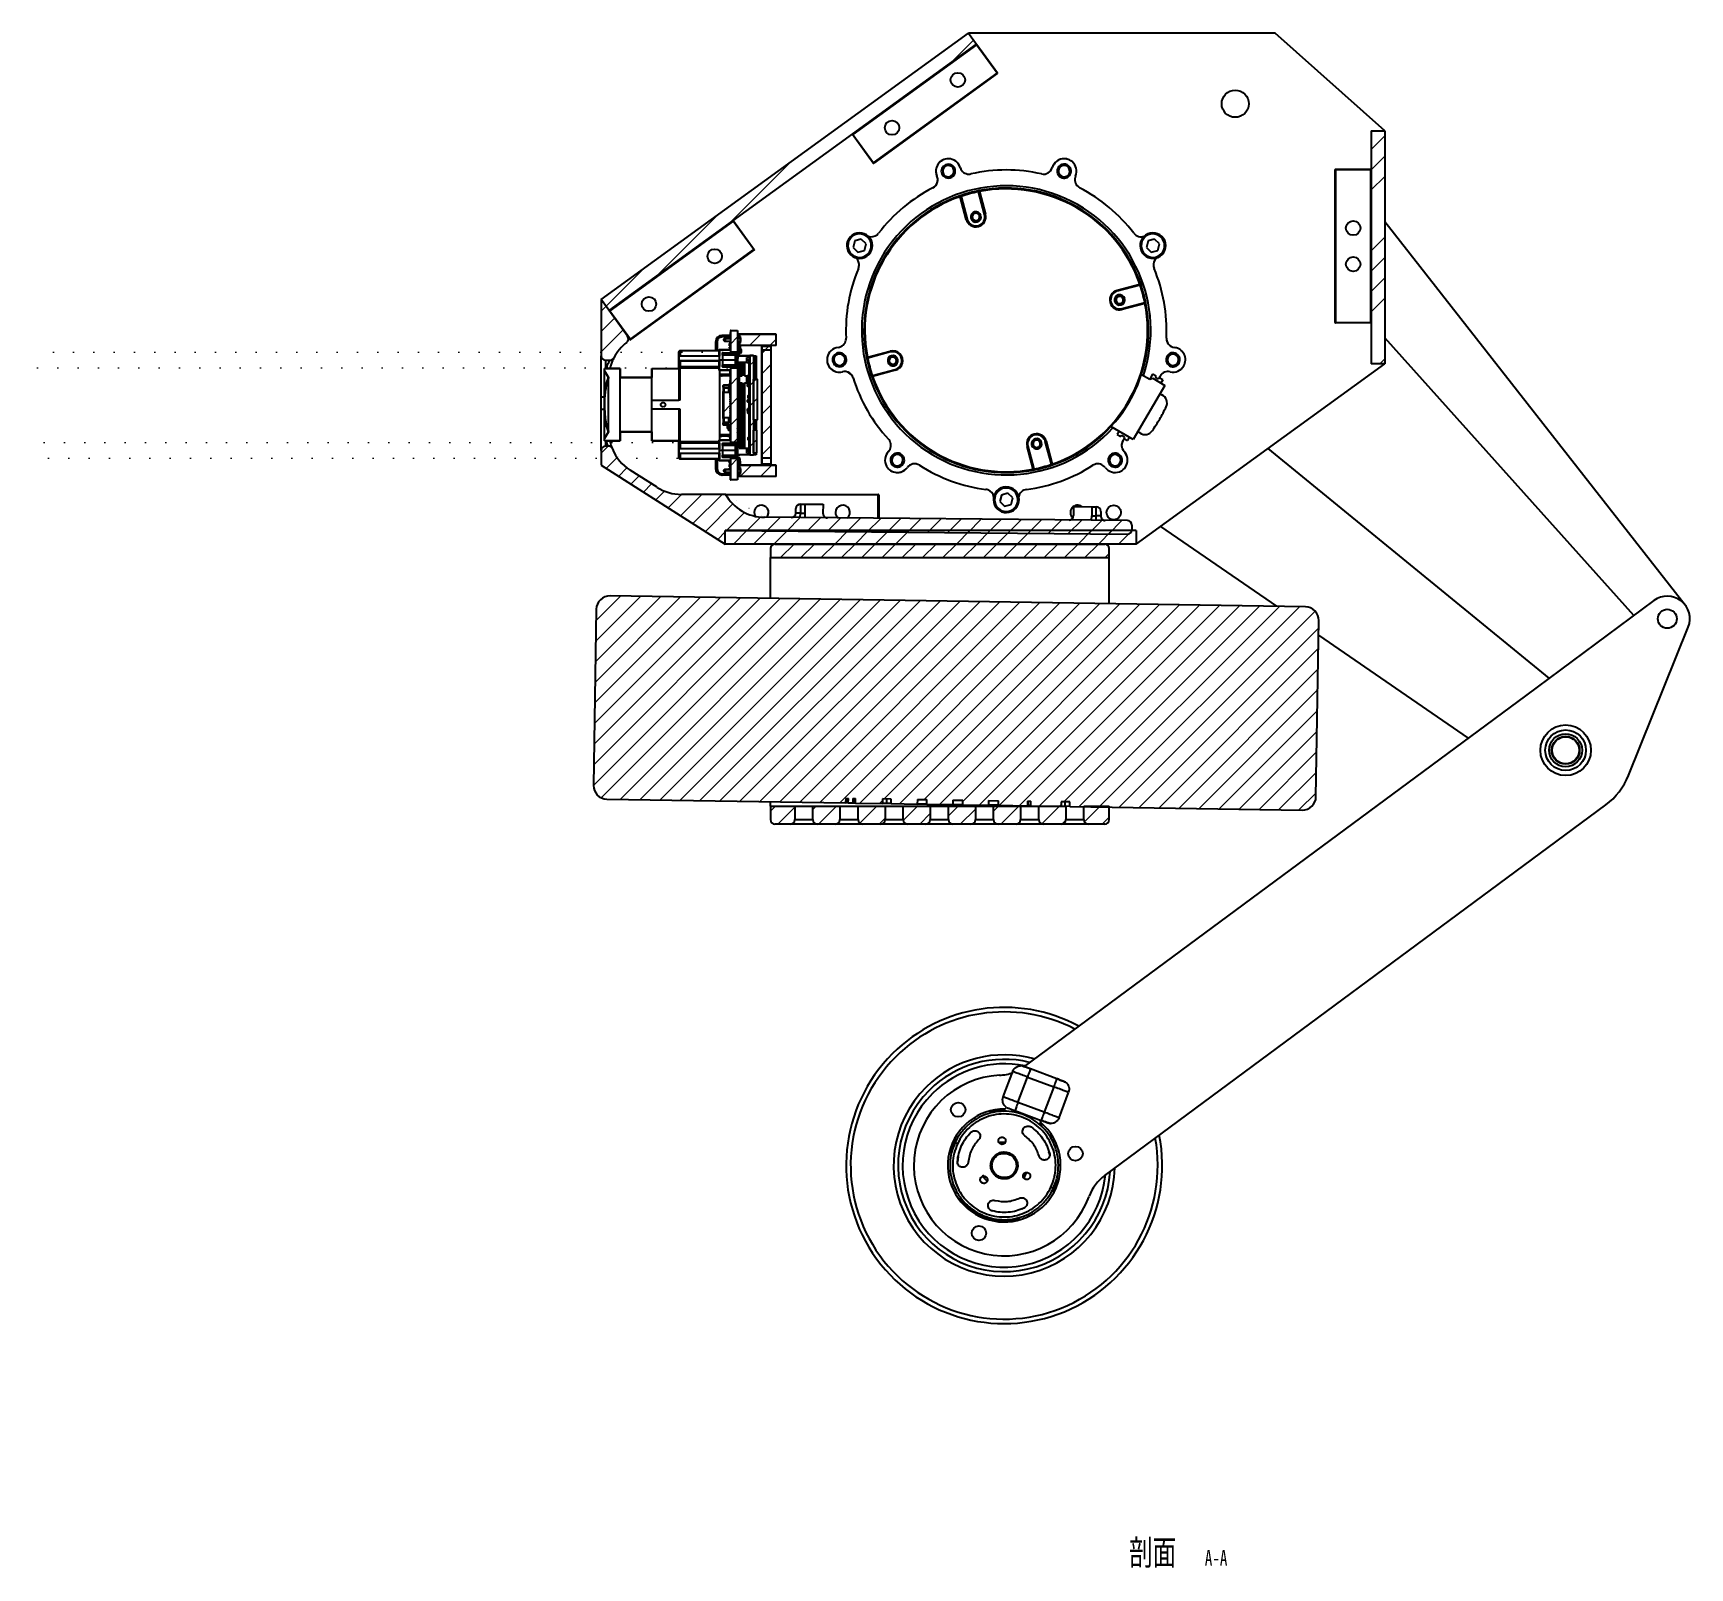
# Model space of a CAD drawing. Header units: millimetres. Extents: x -1 to 366, y 0 to 340.
import ezdxf

# ---------------------------------------------------------------- set-up
doc = ezdxf.new("R2010")
doc.units = ezdxf.units.MM
doc.styles.add('SLDTEXTSTYLE1', font='TXT', dxfattribs={"width": 0.75, "bigfont": 'bigfont'})
doc.styles.add('SLDTEXTSTYLE3', font='TXT', dxfattribs={"width": 0.7})
pattern_1 = [(45, (-418.59, -72.493), (-13.4704, 13.4704), []), (45, (-414.099, -72.493), (-13.4704, 13.4704), []), (45, (-409.609, -72.493), (-13.4704, 13.4704), []), (45, (-405.119, -72.493), (-13.4704, 13.4704), [])]
pattern_2 = [(45, (-418.589, -72.4933), (-2.245064, 2.245064), [])]

msp = doc.modelspace()

# ---------------------------------------------------------------- texts
at = {"color": 7, "linetype": 'Continuous', "lineweight": 0, "attachment_point": 2}
for s, insert, char_height, style in [('剖面', (247.24, 6.35), 6.35, 'SLDTEXTSTYLE1'), ('A-A', (261.31, 3.96), 3.5, 'SLDTEXTSTYLE3')]:
    msp.add_mtext(s, dxfattribs=dict(at, insert=insert, char_height=char_height, style=style))

# ---------------------------------------------------------------- hatches: boundary and pattern name
at = {"linetype": 'Continuous', "lineweight": 18}
h = msp.add_hatch(dxfattribs=at)
h.set_pattern_fill('ANSI34', style=0)
h.set_pattern_definition(pattern_1)
h.paths.add_polyline_path([(125.13, 280.73), (126.9, 278.3), (208.26, 337.29), (206.5, 339.72)], flags=0)
h = msp.add_hatch(dxfattribs=at)
h.set_pattern_fill('ANSI34', style=0)
h.set_pattern_definition(pattern_1)
h.paths.add_polyline_path([(298.67, 318.08), (295.67, 318.08), (295.67, 266.5), (298.67, 266.5)], flags=0)
h = msp.add_hatch(dxfattribs=at)
h.set_pattern_fill('ANSI31', style=0)
h.set_pattern_definition(pattern_2)
edge = h.paths.add_edge_path(flags=0)
edge.add_arc((130.18, 272.06), 1, 307.5994, 395.9451)
edge.add_line((130.99, 272.64), (125.13, 280.73))
edge.add_line((125.13, 280.73), (125.13, 268.3))
edge.add_arc((126.13, 268.3), 1, 180, 270)
edge.add_line((126.13, 267.3), (127.07, 267.3))
edge.add_arc((127.07, 268.3), 1, 270, 333.2355)
edge.add_arc((136.9, 263.34), 10, 127.5994, 153.2355, ccw=False)
h = msp.add_hatch(dxfattribs=at)
h.set_pattern_fill('ANSI31', style=0)
h.set_pattern_definition(pattern_2)
edge = h.paths.add_edge_path(flags=0)
edge.add_line((153.77, 273.87), (153.77, 269.12))
edge.add_ellipse((-0.13, 267.37), major_axis=(-2090.98, 0), ratio=0.0008369, start_angle=265.73518, end_angle=265.77914, ccw=False)
edge.add_line((155.37, 269.12), (155.37, 273.87))
edge.add_line((155.37, 273.87), (153.77, 273.87))
h = msp.add_hatch(dxfattribs=at)
h.set_pattern_fill('ANSI31', style=0)
h.set_pattern_definition(pattern_2)
h.paths.add_polyline_path([(155.47, 272.6), (155.97, 272.6), (155.97, 271.1), (155.47, 271.1), (155.47, 270.6), (163.87, 270.6), (163.87, 273.1), (155.47, 273.1)], flags=0)
h = msp.add_hatch(dxfattribs=at)
h.set_pattern_fill('ANSI31', style=0)
h.set_pattern_definition(pattern_2)
h.paths.add_polyline_path([(158.07, 268.33), (158.07, 246.35), (158.87, 246.35), (158.87, 268.33)], flags=0)
h = msp.add_hatch(dxfattribs=at)
h.set_pattern_fill('ANSI31', style=0)
h.set_pattern_definition(pattern_2)
h.paths.add_polyline_path([(160.77, 270.35), (160.77, 244.35), (162.77, 244.35), (162.77, 270.35)], flags=0)
h = msp.add_hatch(dxfattribs=at)
h.set_pattern_fill('ANSI31', style=0)
h.set_pattern_definition(pattern_2)
h.paths.add_polyline_path([(160.77, 269.51), (160.77, 245.73), (162.79, 245.73), (162.79, 269.51)], flags=0)
h = msp.add_hatch(dxfattribs=at)
h.set_pattern_fill('ANSI31', style=0)
h.set_pattern_definition(pattern_2)
edge = h.paths.add_edge_path(flags=0)
edge.add_line((155.37, 249.12), (155.37, 265.63))
edge.add_ellipse((-0.13, 267.37), major_axis=(-2090.98, 0), ratio=0.0008369, start_angle=94.22086, end_angle=94.26482, ccw=False)
edge.add_line((153.77, 265.63), (153.77, 249.12))
edge.add_ellipse((-0.13, 247.37), major_axis=(-2090.98, 0), ratio=0.0008369, start_angle=265.73518, end_angle=265.77914, ccw=False)
h = msp.add_hatch(dxfattribs=at)
h.set_pattern_fill('ANSI31', style=0)
h.set_pattern_definition(pattern_2)
edge = h.paths.add_edge_path(flags=0)
edge.add_line((152.03, 266.29), (152.03, 265.88))
edge.add_spline(control_points=[(152.03, 265.88), (152.45, 265.88), (152.88, 265.88), (153.31, 265.88), (153.56, 265.88), (153.81, 265.88), (154.06, 265.88), (154.31, 265.88), (154.56, 265.88), (154.81, 265.88)], knot_values=[0, 0, 0, 0, 0.001281, 0.001281, 0.001281, 0.002031, 0.002031, 0.002031, 0.002781, 0.002781, 0.002781, 0.002781], weights=[1, 1, 1, 1, 1, 1, 1, 1, 1, 1], degree=3, periodic=0)
edge.add_line((154.81, 265.88), (154.81, 266.29))
edge.add_spline(control_points=[(154.81, 266.29), (154.53, 266.29), (154.25, 266.29), (153.97, 266.29), (153.69, 266.29), (153.41, 266.29), (153.13, 266.29), (152.76, 266.29), (152.39, 266.29), (152.03, 266.29)], knot_values=[0, 0, 0, 0, 0.00084, 0.00084, 0.00084, 0.001681, 0.001681, 0.001681, 0.002781, 0.002781, 0.002781, 0.002781], weights=[1, 1, 1, 1, 1, 1, 1, 1, 1, 1], degree=3, periodic=0)
h = msp.add_hatch(dxfattribs=at)
h.set_pattern_fill('ANSI31', style=0)
h.set_pattern_definition(pattern_2)
h.paths.add_polyline_path([(153.71, 261.84), (152.31, 261.84), (152.21, 261.74), (152.21, 261.34), (153.41, 261.34), (153.41, 260.14), (152.21, 260.14), (152.21, 254.64), (153.41, 254.64), (153.41, 253.44), (152.21, 253.44), (152.21, 253.04), (152.31, 252.94), (153.71, 252.94)], flags=0)
h = msp.add_hatch(dxfattribs=at)
h.set_pattern_fill('ANSI31', style=0)
h.set_pattern_definition(pattern_2)
edge = h.paths.add_edge_path(flags=0)
edge.add_spline(control_points=[(158.05, 261.88), (158.05, 261.84), (158.05, 261.8), (158.05, 261.77), (158.05, 261.73), (158.05, 261.69), (158.05, 261.66)], knot_values=[0, 0, 0, 0, 0.00011, 0.00011, 0.00011, 0.00022, 0.00022, 0.00022, 0.00022], weights=[1, 1, 1, 1, 1, 1, 1], degree=3, periodic=0)
edge.add_spline(control_points=[(158.05, 261.66), (158.05, 261.65), (158.05, 261.64), (158.05, 261.64), (158.05, 261.63), (158.06, 261.62), (158.06, 261.62), (158.06, 261.61), (158.07, 261.61), (158.07, 261.61)], knot_values=[0, 0, 0, 0, 0.000021, 0.000021, 0.000021, 0.000043, 0.000043, 0.000043, 0.000057, 0.000057, 0.000057, 0.000057], weights=[1, 1, 1, 1, 1, 1, 1, 1, 1, 1], degree=3, periodic=0)
edge.add_line((158.07, 261.61), (158.07, 261.93))
edge.add_spline(control_points=[(158.07, 261.93), (158.07, 261.93), (158.07, 261.93), (158.07, 261.93), (158.06, 261.92), (158.06, 261.91), (158.05, 261.91), (158.05, 261.9), (158.05, 261.89), (158.05, 261.88), (158.05, 261.88), (158.05, 261.88), (158.05, 261.88)], knot_values=[0.000058, 0.000058, 0.000058, 0.000058, 0.000061, 0.000061, 0.000061, 0.000087, 0.000087, 0.000087, 0.000112, 0.000112, 0.000112, 0.000115, 0.000115, 0.000115, 0.000115], weights=[1, 1, 1, 1, 1, 1, 1, 1, 1, 1, 1, 1, 1], degree=3, periodic=0)
h = msp.add_hatch(dxfattribs=at)
h.set_pattern_fill('ANSI31', style=0)
h.set_pattern_definition(pattern_2)
h.paths.add_polyline_path([(158.88, 263.11), (158.88, 254.11), (159.77, 254.11), (159.77, 263.11)], flags=0)
h = msp.add_hatch(dxfattribs=at)
h.set_pattern_fill('ANSI31', style=0)
h.set_pattern_definition(pattern_2)
h.paths.add_polyline_path([(158.87, 251.85), (158.87, 246.85), (159.62, 246.85), (159.62, 251.85)], flags=0)
h = msp.add_hatch(dxfattribs=at)
h.set_pattern_fill('ANSI31', style=0)
h.set_pattern_definition(pattern_2)
edge = h.paths.add_edge_path(flags=0)
edge.add_line((155.37, 240.87), (155.37, 245.63))
edge.add_ellipse((-0.13, 247.37), major_axis=(-2090.98, 0), ratio=0.0008369, start_angle=94.22086, end_angle=94.26482, ccw=False)
edge.add_line((153.77, 245.63), (153.77, 240.87))
edge.add_line((153.77, 240.87), (155.37, 240.87))
h = msp.add_hatch(dxfattribs=at)
h.set_pattern_fill('ANSI31', style=0)
h.set_pattern_definition(pattern_2)
edge = h.paths.add_edge_path(flags=0)
edge.add_line((242.65, 229.8), (242.66, 230.8))
edge.add_arc((241.66, 230.81), 1, 359.4791, 449.4791)
edge.add_line((241.67, 231.81), (161.33, 232.54))
edge.add_arc((161.42, 242.54), 10, 209.4753, 269.4791, ccw=False)
edge.add_line((152.72, 237.62), (142.91, 237.62))
edge.add_arc((142.91, 247.62), 10, 237.6002, 270, ccw=False)
edge.add_line((137.56, 239.18), (131.54, 243))
edge.add_arc((136.9, 251.44), 10, 201.9801, 237.6002, ccw=False)
edge.add_arc((126.7, 247.32), 1, 21.9801, 90)
edge.add_line((126.7, 248.32), (126.13, 248.32))
edge.add_arc((126.13, 247.32), 1, 90, 180)
edge.add_line((125.13, 247.32), (125.13, 244.06))
edge.add_line((125.13, 244.06), (152.62, 226.62))
edge.add_line((152.62, 226.62), (152.64, 229.62))
edge.add_line((152.64, 229.62), (241.64, 228.81))
edge.add_arc((241.65, 229.81), 1, 269.4791, 359.4791)
h = msp.add_hatch(dxfattribs=at)
h.set_pattern_fill('ANSI31', style=0)
h.set_pattern_definition(pattern_2)
edge = h.paths.add_edge_path(flags=0)
edge.add_line((152.03, 248.88), (152.03, 248.47))
edge.add_spline(control_points=[(152.03, 248.47), (152.31, 248.47), (152.59, 248.47), (152.87, 248.47), (153.15, 248.47), (153.43, 248.47), (153.71, 248.47), (154.08, 248.47), (154.44, 248.47), (154.81, 248.47)], knot_values=[0, 0, 0, 0, 0.00084, 0.00084, 0.00084, 0.001681, 0.001681, 0.001681, 0.002781, 0.002781, 0.002781, 0.002781], weights=[1, 1, 1, 1, 1, 1, 1, 1, 1, 1], degree=3, periodic=0)
edge.add_line((154.81, 248.47), (154.81, 248.88))
edge.add_spline(control_points=[(154.81, 248.88), (154.38, 248.88), (153.95, 248.88), (153.53, 248.88), (153.28, 248.88), (153.03, 248.88), (152.78, 248.88), (152.53, 248.88), (152.28, 248.88), (152.03, 248.88)], knot_values=[0, 0, 0, 0, 0.001281, 0.001281, 0.001281, 0.002031, 0.002031, 0.002031, 0.002781, 0.002781, 0.002781, 0.002781], weights=[1, 1, 1, 1, 1, 1, 1, 1, 1, 1], degree=3, periodic=0)
h = msp.add_hatch(dxfattribs=at)
h.set_pattern_fill('ANSI31', style=0)
h.set_pattern_definition(pattern_2)
h.paths.add_polyline_path([(155.47, 243.6), (155.97, 243.6), (155.97, 242.1), (155.47, 242.1), (155.47, 241.6), (163.87, 241.6), (163.87, 244.1), (155.47, 244.1)], flags=0)
h = msp.add_hatch(dxfattribs=at)
h.set_pattern_fill('ANSI34', style=0)
h.set_pattern_definition(pattern_1)
h.paths.add_polyline_path([(243.64, 226.62), (243.64, 229.62), (152.62, 229.62), (152.62, 226.62)], flags=0)
h = msp.add_hatch(dxfattribs=at)
h.set_pattern_fill('ANSI31', style=0)
h.set_pattern_definition(pattern_2)
edge = h.paths.add_edge_path(flags=0)
edge.add_arc((163.62, 225.62), 1, 90, 180)
edge.add_line((162.62, 225.62), (162.62, 223.62))
edge.add_line((162.62, 223.62), (237.64, 223.62))
edge.add_line((237.64, 223.62), (237.64, 225.62))
edge.add_arc((236.64, 225.62), 1, 0, 90)
edge.add_line((236.64, 226.62), (163.62, 226.62))
h = msp.add_hatch(dxfattribs=at)
h.set_pattern_fill('ANSI31', style=0)
h.set_pattern_definition(pattern_2)
edge = h.paths.add_edge_path(flags=0)
edge.add_line((187.43, 170.2), (189.4, 170.17))
edge.add_line((189.4, 170.17), (189.39, 169.17))
edge.add_line((189.39, 169.17), (195.14, 169.08))
edge.add_line((195.14, 169.08), (195.16, 170.08))
edge.add_line((195.16, 170.08), (197.25, 170.05))
edge.add_line((197.25, 170.05), (197.23, 169.05))
edge.add_line((197.23, 169.05), (202.99, 168.96))
edge.add_line((202.99, 168.96), (203, 169.96))
edge.add_line((203, 169.96), (205.22, 169.93))
edge.add_line((205.22, 169.93), (205.2, 168.93))
edge.add_line((205.2, 168.93), (210.89, 168.84))
edge.add_line((210.89, 168.84), (210.91, 169.84))
edge.add_line((210.91, 169.84), (213.12, 169.8))
edge.add_line((213.12, 169.8), (213.11, 168.8))
edge.add_line((213.11, 168.8), (219.54, 168.7))
edge.add_line((219.54, 168.7), (219.56, 169.7))
edge.add_line((219.56, 169.7), (220.27, 169.69))
edge.add_line((220.27, 169.69), (220.26, 168.69))
edge.add_line((220.26, 168.69), (226.98, 168.58))
edge.add_line((226.98, 168.58), (226.99, 169.58))
edge.add_line((226.99, 169.58), (228.94, 169.55))
edge.add_line((228.94, 169.55), (228.92, 168.55))
edge.add_line((228.92, 168.55), (280.39, 167.75))
edge.add_arc((280.43, 170.75), 3, 269.1029, 359.1029)
edge.add_line((283.43, 170.7), (284.04, 209.7))
edge.add_arc((281.04, 209.74), 3, 359.1029, 449.1029)
edge.add_line((281.09, 212.74), (127.11, 215.15))
edge.add_arc((127.06, 212.15), 3, 89.1029, 179.1029)
edge.add_line((124.06, 212.2), (123.45, 173.21))
edge.add_arc((126.45, 173.16), 3, 179.1029, 269.1029)
edge.add_line((126.4, 170.16), (179.27, 169.33))
edge.add_line((179.27, 169.33), (179.29, 170.33))
edge.add_line((179.29, 170.33), (179.88, 170.32))
edge.add_line((179.88, 170.32), (179.86, 169.32))
edge.add_line((179.86, 169.32), (180.89, 169.31))
edge.add_line((180.89, 169.31), (180.91, 170.31))
edge.add_line((180.91, 170.31), (181.49, 170.3))
edge.add_line((181.49, 170.3), (181.47, 169.3))
edge.add_line((181.47, 169.3), (187.42, 169.2))
edge.add_line((187.42, 169.2), (187.43, 170.2))
h = msp.add_hatch(dxfattribs=at)
h.set_pattern_fill('ANSI31', style=0)
h.set_pattern_definition(pattern_2)
edge = h.paths.add_edge_path(flags=0)
edge.add_line((168.03, 168.62), (162.62, 168.62))
edge.add_line((162.62, 168.62), (162.62, 165.62))
edge.add_arc((163.62, 165.62), 1, 180, 270)
edge.add_line((163.62, 164.62), (167.03, 164.62))
edge.add_arc((167.03, 165.62), 1, 270, 360)
edge.add_line((168.03, 165.62), (168.03, 168.62))
h = msp.add_hatch(dxfattribs=at)
h.set_pattern_fill('ANSI31', style=0)
h.set_pattern_definition(pattern_2)
edge = h.paths.add_edge_path(flags=0)
edge.add_line((172.03, 168.62), (172.03, 165.62))
edge.add_arc((173.03, 165.62), 1, 180, 270)
edge.add_line((173.03, 164.62), (177.03, 164.62))
edge.add_arc((177.03, 165.62), 1, 270, 360)
edge.add_line((178.03, 165.62), (178.03, 168.62))
edge.add_line((178.03, 168.62), (172.03, 168.62))
h = msp.add_hatch(dxfattribs=at)
h.set_pattern_fill('ANSI31', style=0)
h.set_pattern_definition(pattern_2)
edge = h.paths.add_edge_path(flags=0)
edge.add_line((182.03, 168.62), (182.03, 165.62))
edge.add_arc((183.03, 165.62), 1, 180, 270)
edge.add_line((183.03, 164.62), (187.03, 164.62))
edge.add_arc((187.03, 165.62), 1, 270, 360)
edge.add_line((188.03, 165.62), (188.03, 168.62))
edge.add_line((188.03, 168.62), (182.03, 168.62))
h = msp.add_hatch(dxfattribs=at)
h.set_pattern_fill('ANSI31', style=0)
h.set_pattern_definition(pattern_2)
edge = h.paths.add_edge_path(flags=0)
edge.add_line((192.03, 168.62), (192.03, 165.62))
edge.add_arc((193.03, 165.62), 1, 180, 270)
edge.add_line((193.03, 164.62), (197.03, 164.62))
edge.add_arc((197.03, 165.62), 1, 270, 360)
edge.add_line((198.03, 165.62), (198.03, 168.62))
edge.add_line((198.03, 168.62), (192.03, 168.62))
h = msp.add_hatch(dxfattribs=at)
h.set_pattern_fill('ANSI31', style=0)
h.set_pattern_definition(pattern_2)
edge = h.paths.add_edge_path(flags=0)
edge.add_line((208.03, 165.62), (208.03, 168.62))
edge.add_line((208.03, 168.62), (202.03, 168.62))
edge.add_line((202.03, 168.62), (202.03, 165.62))
edge.add_arc((203.03, 165.62), 1, 180, 270)
edge.add_line((203.03, 164.62), (207.03, 164.62))
edge.add_arc((207.03, 165.62), 1, 270, 360)
h = msp.add_hatch(dxfattribs=at)
h.set_pattern_fill('ANSI31', style=0)
h.set_pattern_definition(pattern_2)
edge = h.paths.add_edge_path(flags=0)
edge.add_line((218.03, 165.62), (218.03, 168.62))
edge.add_line((218.03, 168.62), (212.03, 168.62))
edge.add_line((212.03, 168.62), (212.03, 165.62))
edge.add_arc((213.03, 165.62), 1, 180, 270)
edge.add_line((213.03, 164.62), (217.03, 164.62))
edge.add_arc((217.03, 165.62), 1, 270, 360)
h = msp.add_hatch(dxfattribs=at)
h.set_pattern_fill('ANSI31', style=0)
h.set_pattern_definition(pattern_2)
edge = h.paths.add_edge_path(flags=0)
edge.add_line((228.03, 165.62), (228.03, 168.62))
edge.add_line((228.03, 168.62), (222.03, 168.62))
edge.add_line((222.03, 168.62), (222.03, 165.62))
edge.add_arc((223.03, 165.62), 1, 180, 270)
edge.add_line((223.03, 164.62), (227.03, 164.62))
edge.add_arc((227.03, 165.62), 1, 270, 360)
h = msp.add_hatch(dxfattribs=at)
h.set_pattern_fill('ANSI31', style=0)
h.set_pattern_definition(pattern_2)
edge = h.paths.add_edge_path(flags=0)
edge.add_arc((236.64, 165.62), 1, 270, 360)
edge.add_line((237.64, 165.62), (237.64, 168.62))
edge.add_line((237.64, 168.62), (232.03, 168.62))
edge.add_line((232.03, 168.62), (232.03, 165.62))
edge.add_arc((233.03, 165.62), 1, 180, 270)
edge.add_line((233.03, 164.62), (236.64, 164.62))

# ---------------------------------------------------------------- linework, layer by layer
at = {"color": 7, "linetype": 'Continuous', "lineweight": 25}
for p, q in [((125.13, 280.73), (206.5, 339.72)), ((206.5, 339.72), (208.26, 337.29)), ((274.42, 339.72), (206.5, 339.72)), ((298.67, 318.08), (274.42, 339.72)), ((126.9, 278.3), (208.26, 337.29)), ((208.24, 337.15), (180.87, 317.31)), ((208.18, 337.23), (208.24, 337.15)), ((208.32, 337.21), (208.24, 337.15)), ((212.82, 330.84), (208.24, 337.15)), ((208.32, 337.21), (212.9, 330.9)), ((185.45, 311), (212.82, 330.84)), ((212.87, 330.76), (185.51, 310.92)), ((212.9, 330.9), (212.82, 330.84)), ((212.87, 330.76), (212.82, 330.84)), ((180.87, 317.31), (180.79, 317.25)), ((185.37, 310.94), (180.79, 317.25)), ((180.87, 317.31), (180.81, 317.39)), ((180.87, 317.31), (185.45, 311)), ((295.67, 318.08), (295.67, 266.5)), ((295.67, 318.08), (298.67, 318.08)), ((298.67, 318.08), (298.67, 266.5)), ((185.45, 311), (185.37, 310.94)), ((185.45, 311), (185.51, 310.92)), ((287.67, 275.68), (287.67, 309.48)), ((287.77, 309.48), (287.67, 309.48)), ((287.77, 309.48), (287.77, 309.58)), ((287.77, 309.58), (295.57, 309.58)), ((287.77, 309.48), (287.77, 275.68)), ((295.57, 309.48), (287.77, 309.48)), ((295.57, 309.48), (295.57, 309.58)), ((295.57, 275.68), (295.57, 309.48)), ((295.57, 309.48), (295.67, 309.48)), ((208.89, 304.66), (208.7, 304.61)), ((210.05, 299.57), (208.7, 304.61)), ((208.85, 304.86), (208.89, 304.66)), ((208.89, 304.66), (210.24, 299.62)), ((204.64, 303.52), (204.57, 303.71)), ((204.83, 303.58), (204.64, 303.52)), ((205.99, 298.48), (204.64, 303.52)), ((204.83, 303.58), (206.18, 298.53)), ((154.4, 298.12), (127.04, 278.27)), ((154.34, 298.2), (154.4, 298.12)), ((154.48, 298.17), (154.4, 298.12)), ((158.98, 291.8), (154.4, 298.12)), ((154.48, 298.17), (159.06, 291.86)), ((205.99, 298.48), (206.18, 298.53)), ((207.25, 299.55), (207.42, 299.45)), ((208.98, 298.55), (208.81, 298.65)), ((210.05, 299.57), (210.24, 299.62)), ((298.67, 298.04), (365.15, 213.18)), ((180.5, 294.48), (180.32, 294.65)), ((181.29, 293.72), (180.93, 292.27)), ((182.73, 294.14), (181.29, 293.72)), ((183.81, 293.1), (182.73, 294.14)), ((245.45, 294.48), (245.27, 294.65)), ((246.24, 293.72), (245.88, 292.27)), ((247.68, 294.14), (246.24, 293.72)), ((248.76, 293.1), (247.68, 294.14)), ((131.61, 271.96), (158.98, 291.8)), ((159.04, 291.72), (131.67, 271.88)), ((159.06, 291.86), (158.98, 291.8)), ((159.04, 291.72), (158.98, 291.8)), ((180.93, 292.27), (182.01, 291.23)), ((182.01, 291.23), (183.45, 291.64)), ((183.45, 291.64), (183.81, 293.1)), ((184.23, 290.89), (184.41, 290.71)), ((245.88, 292.27), (246.96, 291.23)), ((246.96, 291.23), (248.4, 291.64)), ((248.4, 291.64), (248.76, 293.1)), ((249.18, 290.89), (249.36, 290.71)), ((239.39, 282.79), (244.43, 284.14)), ((239.39, 282.79), (239.44, 282.59)), ((244.49, 283.95), (239.44, 282.59)), ((244.43, 284.14), (244.62, 284.2)), ((244.49, 283.95), (244.43, 284.14)), ((125.13, 280.73), (125.13, 268.3)), ((130.99, 272.64), (125.13, 280.73)), ((126.9, 278.3), (125.13, 280.73)), ((239.46, 279.8), (239.56, 279.97)), ((240.46, 281.53), (240.36, 281.36)), ((240.48, 278.73), (245.52, 280.08)), ((245.57, 279.89), (240.53, 278.54)), ((245.57, 279.89), (245.52, 280.08)), ((245.77, 279.93), (245.57, 279.89)), ((127.04, 278.27), (126.95, 278.22)), ((127.04, 278.27), (126.98, 278.36)), ((127.04, 278.27), (131.61, 271.96)), ((240.48, 278.73), (240.53, 278.54)), ((287.67, 275.68), (287.77, 275.68)), ((287.77, 275.58), (287.77, 275.68)), ((287.77, 275.68), (295.57, 275.68)), ((295.57, 275.58), (287.77, 275.58)), ((295.57, 275.58), (295.57, 275.68)), ((295.67, 275.68), (295.57, 275.68)), ((131.53, 271.9), (130.99, 272.64)), ((131.61, 271.96), (131.53, 271.9)), ((131.61, 271.96), (131.67, 271.88)), ((150.86, 271.5), (150.86, 269.46)), ((150.86, 270.71), (150.86, 271.5)), ((150.86, 271.5), (150.86, 271.5)), ((153.71, 272.5), (151.86, 272.5)), ((151.86, 272.5), (151.86, 272.5)), ((151.91, 272.82), (151.9, 272.82)), ((151.91, 272.82), (153.76, 272.82)), ((153.76, 272.77), (151.91, 272.77)), ((152.31, 271.9), (152.31, 271.8)), ((152.31, 271.9), (152.31, 271.8)), ((152.31, 271.9), (152.31, 271.8)), ((152.31, 271.9), (152.31, 271.8)), ((152.31, 271.9), (152.31, 271.8)), ((152.31, 271.9), (152.31, 271.9)), ((152.31, 271.8), (152.31, 271.9)), ((152.31, 271.9), (152.31, 271.8)), ((152.31, 271.9), (152.31, 271.9)), ((152.31, 271.8), (152.31, 271.9)), ((152.31, 271.9), (152.31, 271.9)), ((152.31, 271.9), (152.31, 271.8)), ((152.31, 271.8), (152.31, 271.9)), ((152.31, 271.9), (152.31, 271.9)), ((152.31, 271.9), (152.31, 271.8)), ((152.31, 271.8), (152.31, 271.9)), ((152.31, 271.8), (152.31, 271.8)), ((152.31, 271.8), (152.31, 271.8)), ((152.31, 271.8), (152.31, 271.8)), ((152.31, 271.8), (152.31, 271.8)), ((152.32, 271.9), (152.32, 271.94)), ((152.32, 271.9), (152.32, 271.8)), ((152.32, 271.9), (152.32, 271.8)), ((152.32, 271.9), (152.32, 271.9)), ((152.32, 271.9), (152.32, 271.8)), ((152.32, 271.8), (152.32, 271.9)), ((152.32, 271.9), (152.32, 271.9)), ((152.32, 271.9), (152.32, 271.8)), ((152.32, 271.8), (152.32, 271.9)), ((152.32, 271.8), (152.32, 271.76)), ((152.32, 271.8), (152.32, 271.8)), ((152.32, 271.8), (152.32, 271.8)), ((152.45, 272.82), (152.45, 272.82)), ((152.57, 272.15), (152.57, 272.15)), ((152.57, 272.15), (152.57, 271.55)), ((152.57, 272.15), (153.77, 272.15)), ((153.77, 272.15), (152.57, 272.15)), ((152.57, 271.55), (152.57, 271.55)), ((152.57, 271.55), (153.77, 271.55)), ((153.22, 272.52), (153.76, 272.52)), ((153.25, 272.5), (153.22, 272.52)), ((153.56, 271.55), (153.56, 271.3)), ((153.56, 271.3), (153.56, 271.55)), ((153.71, 272.15), (153.71, 272.5)), ((153.75, 273.87), (153.75, 273.87)), ((153.77, 273.87), (153.75, 273.87)), ((153.75, 273.49), (153.75, 272.82)), ((153.75, 272.99), (153.76, 272.99)), ((153.75, 272.99), (153.75, 272.99)), ((153.75, 272.52), (153.75, 272.49)), ((153.75, 272.49), (153.75, 272.52)), ((153.76, 272.49), (153.76, 272.48)), ((153.76, 272.48), (153.76, 272.4)), ((153.76, 272.48), (153.76, 272.48)), ((153.76, 272.48), (153.76, 272.4)), ((153.77, 273.87), (153.77, 269.12)), ((153.77, 273.87), (155.37, 273.87)), ((155.37, 273.87), (155.37, 269.12)), ((155.37, 272.15), (155.97, 272.15)), ((155.97, 272.15), (155.37, 272.15)), ((155.37, 271.55), (155.97, 271.55)), ((155.47, 273.1), (155.46, 273.1)), ((155.46, 273.1), (163.86, 273.1)), ((155.46, 272.6), (155.46, 273.1)), ((155.47, 272.6), (155.46, 272.6)), ((155.47, 273.1), (155.47, 272.6)), ((163.87, 273.1), (155.47, 273.1)), ((155.97, 272.6), (155.47, 272.6)), ((155.96, 272.6), (155.96, 272.15)), ((155.96, 272.25), (155.96, 272.15)), ((155.96, 272.25), (155.96, 272.25)), ((155.96, 272.15), (155.96, 272.25)), ((155.96, 272.25), (155.96, 272.25)), ((155.96, 272.15), (155.96, 272.25)), ((155.96, 272.25), (155.96, 272.15)), ((155.96, 272.25), (155.96, 272.15)), ((155.96, 272.25), (155.96, 272.25)), ((155.96, 272.15), (155.96, 272.25)), ((155.96, 272.25), (155.96, 272.15)), ((155.96, 272.25), (155.96, 272.25)), ((155.96, 272.15), (155.96, 272.25)), ((155.96, 271.55), (155.96, 271.1)), ((155.96, 271.55), (155.96, 271.45)), ((155.96, 271.45), (155.96, 271.55)), ((155.96, 271.45), (155.96, 271.55)), ((155.96, 271.55), (155.96, 271.45)), ((155.96, 271.55), (155.96, 271.45)), ((155.96, 271.45), (155.96, 271.55)), ((155.96, 271.55), (155.96, 271.45)), ((155.96, 271.45), (155.96, 271.55)), ((155.97, 271.1), (155.97, 272.6)), ((155.97, 272.25), (155.97, 272.15)), ((155.97, 272.25), (155.97, 272.25)), ((155.97, 272.15), (155.97, 272.25)), ((155.97, 272.25), (155.97, 271.45)), ((155.97, 272.25), (155.97, 272.25)), ((155.97, 272.15), (155.97, 272.25)), ((155.97, 271.55), (155.97, 271.45)), ((155.97, 271.45), (155.97, 271.55)), ((155.97, 271.45), (155.97, 271.55)), ((163.87, 273.1), (163.86, 273.1)), ((163.87, 270.6), (163.87, 273.1)), ((353.83, 210.84), (298.67, 272.26)), ((125.13, 259.22), (125.13, 268.3)), ((142.37, 268.19), (142.37, 269.15)), ((142.37, 269.09), (142.37, 269)), ((151.37, 268.21), (142.37, 268.21)), ((142.37, 268.21), (142.37, 268.19)), ((142.67, 269.45), (142.67, 269.46)), ((142.67, 269.46), (151.37, 269.46)), ((150.51, 271.42), (150.5, 271.42)), ((150.5, 271.42), (150.5, 269.46)), ((150.51, 270.9), (150.51, 271.42)), ((150.51, 271.42), (150.56, 271.42)), ((150.51, 270.9), (150.56, 270.9)), ((150.51, 270.9), (150.51, 270.9)), ((150.52, 269.6), (150.51, 269.6)), ((150.51, 269.45), (150.51, 269.6)), ((150.56, 269.6), (150.52, 269.6)), ((150.53, 270.86), (150.86, 270.65)), ((150.53, 270.86), (150.53, 270.86)), ((150.86, 269.82), (150.53, 269.64)), ((150.56, 271.42), (150.56, 270.9)), ((150.86, 270.71), (150.56, 270.9)), ((150.86, 270.65), (150.56, 270.84)), ((150.56, 269.65), (150.56, 270.84)), ((150.56, 269.65), (150.86, 269.82)), ((150.86, 269.76), (150.56, 269.6)), ((150.56, 269.45), (150.56, 269.6)), ((150.86, 269.82), (150.86, 270.65)), ((150.86, 270.65), (150.86, 270.65)), ((150.86, 269.82), (150.86, 269.82)), ((150.86, 269.46), (150.86, 269.76)), ((153.76, 269.63), (151.3, 269.63)), ((151.31, 268.62), (151.31, 269.63)), ((151.37, 269.45), (151.37, 269.46)), ((151.37, 268.21), (151.37, 268.19)), ((151.37, 267.22), (151.37, 268.19)), ((153.76, 268.88), (152.03, 268.88)), ((152.03, 268.47), (152.03, 268.88)), ((153.41, 269.64), (153.43, 269.64)), ((153.41, 269.64), (153.41, 269.64)), ((153.41, 269.64), (153.41, 269.64)), ((153.41, 269.64), (153.44, 269.64)), ((153.41, 269.64), (153.41, 269.64)), ((153.43, 269.63), (153.41, 269.63)), ((153.41, 269.63), (153.41, 269.63)), ((153.41, 269.63), (153.41, 269.63)), ((153.41, 269.63), (153.41, 269.63)), ((153.41, 269.63), (153.41, 269.63)), ((153.41, 269.63), (153.41, 269.63)), ((153.41, 269.63), (153.41, 269.63)), ((153.41, 269.63), (153.41, 269.63)), ((153.43, 269.64), (153.56, 269.64)), ((153.53, 269.63), (153.43, 269.63)), ((153.43, 269.63), (153.43, 269.63)), ((153.45, 269.64), (153.45, 269.64)), ((153.74, 269.64), (153.45, 269.64)), ((153.56, 271.3), (153.56, 271.3)), ((153.76, 271.3), (153.56, 271.3)), ((153.56, 271), (153.56, 270.5)), ((153.56, 270.5), (153.56, 271)), ((153.56, 271), (153.56, 271)), ((153.56, 271), (153.76, 271)), ((153.56, 270.5), (153.56, 270.5)), ((153.76, 270.5), (153.56, 270.5)), ((153.56, 270.2), (153.56, 270)), ((153.56, 270.2), (153.76, 270.2)), ((153.56, 270), (153.56, 270.2)), ((153.56, 270.2), (153.56, 270.2)), ((153.76, 270), (153.56, 270)), ((153.56, 270), (153.56, 270)), ((153.56, 269.7), (153.56, 269.64)), ((153.56, 269.7), (153.76, 269.7)), ((153.56, 269.64), (153.56, 269.7)), ((153.56, 269.7), (153.56, 269.7)), ((153.71, 271), (153.71, 271.3)), ((153.71, 270.2), (153.71, 270.5)), ((153.71, 269.7), (153.71, 270)), ((153.74, 269.64), (153.76, 269.64)), ((154.41, 268.88), (153.75, 268.88)), ((153.76, 270.2), (153.76, 270.2)), ((153.76, 270), (153.76, 270)), ((153.76, 269.7), (153.76, 269.7)), ((153.76, 269.63), (153.76, 268.88)), ((154.81, 268.88), (153.76, 268.88)), ((154.81, 268.88), (154.81, 268.47)), ((155.65, 271.2), (155.37, 271.2)), ((155.65, 271.2), (155.37, 271.2)), ((155.44, 270.14), (155.37, 270.19)), ((155.44, 270.07), (155.37, 270.07)), ((155.37, 270.07), (155.37, 270.07)), ((155.44, 269.89), (155.37, 269.89)), ((155.44, 269.89), (155.37, 269.89)), ((155.37, 269.89), (155.44, 269.89)), ((155.37, 269.39), (155.44, 269.39)), ((155.44, 269.39), (155.37, 269.39)), ((155.44, 269.39), (155.37, 269.39)), ((155.37, 269.21), (155.44, 269.21)), ((155.37, 269.21), (155.37, 269.21)), ((155.37, 269.08), (155.45, 269.14)), ((155.37, 268.4), (155.37, 268.31)), ((155.37, 268.39), (155.37, 268.31)), ((155.5, 268.31), (155.37, 268.31)), ((155.37, 268.08), (155.41, 268.08)), ((155.37, 268.08), (155.41, 268.08)), ((155.37, 267.98), (155.41, 267.98)), ((155.38, 268.97), (155.38, 268.69)), ((155.38, 268.97), (155.38, 268.51)), ((155.38, 268.51), (155.38, 268.69)), ((155.38, 268.69), (155.38, 268.69)), ((155.38, 268.51), (155.38, 268.51)), ((155.67, 268.51), (155.38, 268.51)), ((155.41, 269), (156.11, 269)), ((156.11, 268.95), (155.41, 268.95)), ((155.41, 268.95), (155.41, 268.95)), ((155.41, 268.95), (155.41, 268.95)), ((155.41, 268.95), (155.41, 268.95)), ((158.07, 268.28), (155.41, 268.28)), ((155.41, 268.28), (155.41, 268.28)), ((155.69, 268.28), (155.41, 268.28)), ((155.41, 266.83), (155.41, 268.28)), ((155.41, 268.28), (155.41, 267.73)), ((155.41, 268.08), (155.41, 268.08)), ((155.8, 270.14), (155.44, 270.14)), ((155.44, 269.89), (155.44, 270.07)), ((155.8, 270.07), (155.44, 270.07)), ((155.8, 269.89), (155.44, 269.89)), ((155.8, 269.89), (155.44, 269.89)), ((155.44, 269.39), (155.44, 269.89)), ((155.44, 269.39), (155.44, 269.21)), ((155.44, 269.39), (155.8, 269.39)), ((155.8, 269.39), (155.44, 269.39)), ((155.44, 269.21), (155.8, 269.21)), ((155.44, 269.14), (155.8, 269.14)), ((155.96, 271.1), (155.46, 271.1)), ((155.46, 271.1), (155.47, 271.1)), ((155.46, 270.6), (155.46, 271.1)), ((155.47, 270.6), (155.46, 270.6)), ((155.47, 271.1), (155.47, 270.6)), ((155.47, 271.1), (155.97, 271.1)), ((163.87, 270.6), (155.47, 270.6)), ((155.5, 268.31), (155.5, 268.28)), ((155.55, 268.49), (155.69, 268.49)), ((155.59, 268.49), (155.55, 268.49)), ((155.69, 268.49), (155.59, 268.49)), ((155.65, 271.2), (155.65, 271.2)), ((155.65, 271.2), (155.65, 271.1)), ((155.65, 271.2), (155.65, 271.2)), ((155.65, 271.2), (155.65, 271.2)), ((155.65, 271.2), (155.65, 271.1)), ((155.65, 271.2), (155.65, 271.1)), ((155.65, 270.6), (155.65, 270.14)), ((155.65, 270.6), (155.65, 270.14)), ((155.66, 268.28), (155.66, 268.49)), ((155.67, 270.14), (155.8, 270.14)), ((155.67, 270.14), (155.67, 270.13)), ((155.67, 268.51), (155.67, 268.95)), ((155.67, 268.67), (155.67, 268.51)), ((155.67, 268.51), (155.67, 268.51)), ((155.68, 268.47), (155.68, 268.47)), ((155.68, 268.47), (155.68, 268.28)), ((155.69, 268.95), (155.69, 268.69)), ((155.69, 268.69), (155.69, 268.69)), ((155.69, 268.69), (155.69, 268.69)), ((155.69, 268.28), (155.69, 268.28)), ((155.69, 268.28), (156.96, 268.28)), ((155.7, 268.51), (155.7, 268.67)), ((155.71, 268.67), (155.7, 268.67)), ((155.71, 268.51), (155.7, 268.51)), ((155.71, 268.67), (155.71, 268.51)), ((155.8, 270.14), (155.8, 270.14)), ((155.8, 269.89), (155.8, 270.07)), ((155.86, 270.07), (155.8, 270.07)), ((155.87, 269.89), (155.8, 269.89)), ((155.87, 269.89), (155.8, 269.89)), ((155.8, 269.89), (155.87, 269.89)), ((155.8, 269.39), (155.8, 269.89)), ((155.87, 269.39), (155.8, 269.39)), ((155.8, 269.39), (155.87, 269.39)), ((155.8, 269.39), (155.8, 269.21)), ((155.87, 269.39), (155.8, 269.39)), ((155.8, 269.21), (155.86, 269.21)), ((155.87, 270.07), (155.86, 270.07)), ((155.86, 269.21), (155.87, 269.21)), ((155.87, 269.89), (155.87, 270.07)), ((155.95, 269.9), (155.87, 269.9)), ((155.87, 269.89), (155.87, 269.89)), ((155.87, 269.39), (155.87, 269.89)), ((155.87, 269.84), (155.87, 269.84)), ((155.87, 269.8), (155.87, 269.82)), ((155.87, 269.81), (155.87, 269.81)), ((155.87, 269.8), (155.87, 269.81)), ((155.87, 269.8), (155.87, 269.8)), ((155.87, 269.8), (155.87, 269.8)), ((155.87, 269.78), (155.87, 269.78)), ((155.87, 269.78), (155.87, 269.78)), ((155.87, 269.78), (155.87, 269.78)), ((155.87, 269.78), (155.87, 269.78)), ((155.87, 269.78), (155.87, 269.78)), ((155.87, 269.75), (155.87, 269.75)), ((155.87, 269.72), (155.87, 269.72)), ((155.87, 269.72), (155.87, 269.72)), ((155.87, 269.71), (155.87, 269.71)), ((155.87, 269.69), (155.87, 269.69)), ((155.87, 269.67), (155.87, 269.67)), ((155.87, 269.66), (155.87, 269.65)), ((155.87, 269.64), (155.87, 269.64)), ((155.87, 269.63), (155.87, 269.63)), ((155.87, 269.63), (155.87, 269.63)), ((155.87, 269.63), (155.87, 269.63)), ((155.87, 269.62), (155.87, 269.63)), ((155.87, 269.62), (155.87, 269.62)), ((155.87, 269.6), (155.87, 269.62)), ((155.87, 269.62), (155.87, 269.62)), ((155.87, 269.62), (155.87, 269.62)), ((155.87, 269.6), (155.87, 269.6)), ((155.87, 269.56), (155.87, 269.6)), ((155.87, 269.56), (155.87, 269.56)), ((155.87, 269.55), (155.87, 269.55)), ((155.87, 269.54), (155.87, 269.53)), ((155.87, 269.52), (155.87, 269.52)), ((155.87, 269.5), (155.87, 269.5)), ((155.87, 269.48), (155.87, 269.48)), ((155.87, 269.47), (155.87, 269.47)), ((155.87, 269.46), (155.87, 269.47)), ((155.87, 269.47), (155.87, 269.47)), ((155.87, 269.45), (155.87, 269.47)), ((155.87, 269.46), (155.87, 269.46)), ((155.87, 269.43), (155.87, 269.43)), ((155.87, 269.39), (155.87, 269.39)), ((155.87, 269.39), (155.87, 269.21)), ((155.95, 270.6), (155.95, 269.9)), ((155.96, 271.45), (155.96, 271.45)), ((155.96, 271.45), (155.96, 271.45)), ((155.96, 271.45), (155.96, 271.45)), ((155.96, 271.45), (155.96, 271.45)), ((155.96, 271.45), (155.96, 271.45)), ((155.96, 271.45), (155.96, 271.45)), ((155.96, 271.45), (155.96, 271.45)), ((155.96, 271.45), (155.96, 271.45)), ((155.97, 271.1), (155.96, 271.1)), ((155.97, 271.45), (155.97, 271.45)), ((155.97, 271.45), (155.97, 271.45)), ((155.97, 271.45), (155.97, 271.45)), ((155.97, 271.45), (155.97, 271.45)), ((155.98, 269.7), (156.11, 269.7)), ((156.01, 269.75), (156.11, 269.75)), ((156.01, 269.75), (156.11, 269.75)), ((156.11, 269.75), (156.11, 269.75)), ((156.11, 269.75), (156.11, 269.75)), ((156.16, 269.7), (156.11, 269.7)), ((156.11, 269), (156.11, 269.7)), ((156.11, 269), (156.16, 269)), ((156.14, 269.74), (156.14, 269.74)), ((156.16, 269.7), (156.16, 269)), ((156.96, 268.28), (156.96, 268.28)), ((156.96, 268.28), (158.07, 268.28)), ((157.41, 266.83), (157.41, 267.9)), ((157.41, 267.9), (158.07, 267.9)), ((158.87, 268.33), (158.07, 268.33)), ((158.07, 268.33), (158.07, 261.61)), ((158.07, 268.33), (158.07, 268.33)), ((158.07, 268.33), (158.87, 268.33)), ((158.07, 267.75), (158.07, 268.33)), ((158.87, 268.33), (158.87, 246.35)), ((158.87, 268.33), (158.87, 268.33)), ((158.87, 268.28), (158.97, 268.28)), ((158.97, 268.28), (158.97, 268.28)), ((158.97, 268.28), (159.46, 268.28)), ((159.46, 268.28), (159.46, 268.28)), ((159.46, 268.28), (159.46, 267.9)), ((159.46, 267.9), (159.46, 263.11)), ((160.76, 244.35), (160.76, 270.35)), ((160.76, 270.35), (160.77, 270.35)), ((160.76, 269.51), (160.77, 269.51)), ((160.76, 245.73), (160.76, 269.51)), ((162.77, 270.35), (160.77, 270.35)), ((160.77, 244.35), (160.77, 270.35)), ((162.79, 269.51), (160.77, 269.51)), ((160.77, 245.73), (160.77, 269.51)), ((162.77, 244.35), (162.77, 270.35)), ((162.77, 269.51), (162.78, 269.51)), ((162.78, 269.51), (162.79, 269.51)), ((162.79, 245.73), (162.79, 269.51)), ((183.92, 267.94), (184.12, 267.98)), ((184.12, 267.98), (189.16, 269.33)), ((184.12, 267.98), (184.17, 267.79)), ((189.21, 269.14), (184.17, 267.79)), ((189.21, 269.14), (189.16, 269.33)), ((190.23, 268.07), (190.13, 267.9)), ((253.68, 269.4), (253.83, 269.25)), ((129.37, 265.46), (125.87, 265.46)), ((125.87, 265.46), (125.87, 265.46)), ((125.87, 264.96), (125.87, 265.46)), ((125.87, 264.96), (126.8, 263.46)), ((125.87, 264.96), (125.87, 264.96)), ((126.8, 263.46), (125.87, 264.96)), ((126.13, 267.3), (127.07, 267.3)), ((126.13, 267.3), (126.13, 265.53)), ((129.37, 265.46), (129.37, 265.46)), ((129.37, 265.46), (129.37, 263.46)), ((136.37, 265.46), (142.37, 265.46)), ((136.37, 265.46), (136.37, 265.46)), ((136.37, 263.46), (136.37, 265.46)), ((142.36, 265.46), (142.36, 265.66)), ((142.37, 265.66), (142.36, 265.66)), ((142.37, 267.71), (142.37, 267.36)), ((142.37, 267.22), (142.37, 267.21)), ((142.37, 265.46), (142.37, 267.22)), ((142.37, 267.21), (151.37, 267.21)), ((142.37, 265.46), (142.37, 265.46)), ((142.66, 258.46), (142.66, 265.66)), ((142.66, 265.66), (151.36, 265.66)), ((142.67, 267.21), (142.67, 265.96)), ((142.67, 265.96), (151.37, 265.96)), ((151.3, 265.13), (153.76, 265.13)), ((151.31, 267.38), (152.03, 267.38)), ((151.31, 265.13), (151.31, 266.14)), ((151.36, 265.13), (151.36, 249.63)), ((151.37, 267.22), (151.37, 267.21)), ((151.37, 267.21), (151.37, 265.96)), ((151.86, 264.2), (153.71, 264.2)), ((151.86, 264.2), (151.86, 264.2)), ((152.03, 267.38), (154.81, 267.38)), ((152.03, 265.88), (152.03, 266.29)), ((152.03, 265.88), (153.76, 265.88)), ((153.76, 264.18), (153.22, 264.18)), ((153.56, 265.13), (153.56, 264.9)), ((153.56, 264.9), (153.56, 265.13)), ((153.76, 264.9), (153.56, 264.9)), ((153.56, 264.9), (153.56, 264.9)), ((153.71, 264.2), (153.71, 264.9)), ((153.76, 264.21), (153.71, 264.21)), ((153.75, 265.88), (154.41, 265.88)), ((153.75, 264.21), (153.75, 264.18)), ((153.75, 264.18), (153.75, 264.21)), ((153.75, 264.18), (153.75, 264.21)), ((153.75, 264.21), (153.75, 264.18)), ((153.76, 265.88), (154.81, 265.88)), ((153.76, 265.88), (153.76, 265.13)), ((153.76, 264.21), (153.76, 264.35)), ((153.76, 264.34), (153.76, 264.21)), ((153.76, 264.21), (153.77, 264.21)), ((153.76, 264.21), (153.76, 264.21)), ((153.77, 265.63), (153.77, 249.12)), ((154.81, 266.29), (154.81, 265.88)), ((155.61, 266.65), (155.36, 266.65)), ((155.61, 266.5), (155.36, 266.5)), ((155.36, 266.4), (155.61, 266.4)), ((155.61, 266.15), (155.36, 266.15)), ((155.61, 266), (155.36, 266)), ((155.36, 265.9), (155.61, 265.9)), ((155.61, 265.65), (155.36, 265.65)), ((155.37, 267.78), (155.41, 267.78)), ((155.41, 267.73), (155.37, 267.73)), ((155.41, 266.93), (155.37, 266.93)), ((155.37, 266.65), (155.5, 266.65)), ((155.51, 266.4), (155.37, 266.4)), ((155.51, 266.25), (155.37, 266.25)), ((155.37, 266.15), (155.5, 266.15)), ((155.51, 265.9), (155.37, 265.9)), ((155.51, 265.75), (155.37, 265.75)), ((155.37, 265.65), (155.5, 265.65)), ((155.37, 265.63), (155.37, 249.12)), ((155.61, 265.5), (155.37, 265.5)), ((155.47, 265.44), (155.37, 265.44)), ((155.51, 265.4), (155.37, 265.4)), ((155.37, 265.4), (155.61, 265.4)), ((155.51, 265.25), (155.37, 265.25)), ((155.61, 265.15), (155.37, 265.15)), ((155.37, 265.15), (155.5, 265.15)), ((155.61, 265), (155.37, 265)), ((155.47, 264.94), (155.37, 264.94)), ((155.51, 264.9), (155.37, 264.9)), ((155.37, 264.9), (155.61, 264.9)), ((155.51, 264.75), (155.37, 264.75)), ((155.61, 264.65), (155.37, 264.65)), ((155.37, 264.65), (155.5, 264.65)), ((155.61, 264.5), (155.37, 264.5)), ((155.47, 264.44), (155.37, 264.44)), ((155.51, 264.4), (155.37, 264.4)), ((155.37, 264.4), (155.61, 264.4)), ((155.51, 264.25), (155.37, 264.25)), ((155.61, 264.15), (155.37, 264.15)), ((155.37, 264.15), (155.5, 264.15)), ((155.38, 266.85), (155.41, 266.85)), ((155.38, 266.67), (155.38, 266.85)), ((155.38, 266.85), (155.38, 266.65)), ((155.38, 266.85), (155.41, 266.85)), ((155.38, 266.85), (155.38, 266.85)), ((155.38, 266.67), (155.38, 266.67)), ((155.38, 266.67), (155.38, 266.65)), ((155.38, 266.67), (155.38, 266.65)), ((155.38, 266.67), (155.38, 266.67)), ((155.38, 266.67), (155.38, 266.67)), ((155.38, 266.67), (155.38, 266.65)), ((155.38, 266.67), (155.38, 266.67)), ((155.38, 266.67), (155.38, 266.67)), ((155.38, 266.5), (155.38, 266.4)), ((155.38, 266.5), (155.38, 266.4)), ((155.38, 266.5), (155.38, 266.4)), ((155.38, 266.5), (155.38, 266.4)), ((155.38, 266.25), (155.38, 266.15)), ((155.38, 266.25), (155.38, 266.15)), ((155.38, 266.25), (155.38, 266.15)), ((155.38, 266.25), (155.38, 266.15)), ((155.38, 265.9), (155.38, 266)), ((155.38, 266), (155.38, 265.9)), ((155.38, 265.75), (155.38, 265.65)), ((155.38, 265.44), (155.38, 265.4)), ((155.38, 265.25), (155.38, 265.15)), ((155.38, 264.94), (155.38, 264.9)), ((155.38, 264.75), (155.38, 264.65)), ((155.38, 264.44), (155.38, 264.4)), ((155.38, 264.25), (155.38, 264.15)), ((155.39, 265.65), (155.39, 265.75)), ((155.39, 265.4), (155.39, 265.44)), ((155.39, 265.15), (155.39, 265.25)), ((155.39, 264.9), (155.39, 264.94)), ((155.39, 264.65), (155.39, 264.75)), ((155.39, 264.4), (155.39, 264.44)), ((155.39, 264.15), (155.39, 264.25)), ((155.41, 266.93), (155.41, 266.83)), ((155.69, 266.83), (155.41, 266.83)), ((155.41, 266.83), (155.41, 266.83)), ((155.47, 265.5), (155.47, 265.44)), ((155.6, 265.44), (155.47, 265.44)), ((155.47, 265), (155.47, 264.94)), ((155.6, 264.94), (155.47, 264.94)), ((155.47, 264.5), (155.47, 264.44)), ((155.6, 264.44), (155.47, 264.44)), ((155.5, 266.65), (155.51, 266.65)), ((155.5, 266.15), (155.51, 266.15)), ((155.5, 265.75), (155.5, 265.65)), ((155.5, 265.75), (155.5, 265.65)), ((155.5, 265.65), (155.51, 265.65)), ((155.5, 265.44), (155.5, 265.4)), ((155.5, 265.44), (155.5, 265.4)), ((155.5, 265.25), (155.5, 265.15)), ((155.5, 265.25), (155.5, 265.15)), ((155.5, 265.15), (155.51, 265.15)), ((155.5, 264.94), (155.5, 264.9)), ((155.5, 264.94), (155.5, 264.9)), ((155.5, 264.75), (155.5, 264.65)), ((155.5, 264.75), (155.5, 264.65)), ((155.5, 264.65), (155.51, 264.65)), ((155.5, 264.44), (155.5, 264.4)), ((155.5, 264.44), (155.5, 264.4)), ((155.5, 264.25), (155.5, 264.15)), ((155.5, 264.25), (155.5, 264.15)), ((155.5, 264.15), (155.51, 264.15)), ((155.51, 266.65), (155.61, 266.65)), ((155.51, 266.4), (155.51, 266.25)), ((155.61, 266.4), (155.51, 266.4)), ((155.51, 266.4), (155.51, 266.4)), ((155.61, 266.25), (155.51, 266.25)), ((155.51, 266.15), (155.61, 266.15)), ((155.61, 265.9), (155.51, 265.9)), ((155.51, 265.9), (155.51, 265.9)), ((155.51, 265.9), (155.51, 265.75)), ((155.61, 265.75), (155.51, 265.75)), ((155.51, 265.65), (155.61, 265.65)), ((155.51, 265.4), (155.51, 265.25)), ((155.61, 265.4), (155.51, 265.4)), ((155.51, 265.4), (155.51, 265.4)), ((155.61, 265.25), (155.51, 265.25)), ((155.51, 265.15), (155.61, 265.15)), ((155.61, 264.9), (155.51, 264.9)), ((155.51, 264.9), (155.51, 264.9)), ((155.51, 264.9), (155.51, 264.75)), ((155.61, 264.75), (155.51, 264.75)), ((155.51, 264.65), (155.61, 264.65)), ((155.51, 264.4), (155.51, 264.25)), ((155.61, 264.4), (155.51, 264.4)), ((155.51, 264.4), (155.51, 264.4)), ((155.61, 264.25), (155.51, 264.25)), ((155.51, 264.15), (155.61, 264.15)), ((155.6, 265.44), (155.6, 265.5)), ((155.69, 265.44), (155.6, 265.44)), ((155.6, 264.94), (155.6, 265)), ((155.69, 264.94), (155.6, 264.94)), ((155.6, 264.44), (155.6, 264.5)), ((155.69, 264.44), (155.6, 264.44)), ((155.61, 266.65), (155.61, 266.5)), ((155.69, 266.65), (155.61, 266.65)), ((155.61, 266.65), (155.69, 266.65)), ((155.69, 266.5), (155.61, 266.5)), ((155.99, 266.4), (155.61, 266.4)), ((155.61, 266.4), (155.99, 266.4)), ((155.61, 266.4), (155.61, 266.25)), ((155.99, 266.25), (155.61, 266.25)), ((155.69, 266.15), (155.61, 266.15)), ((155.61, 266.15), (155.69, 266.15)), ((155.61, 266.15), (155.61, 266)), ((155.69, 266), (155.61, 266)), ((155.99, 265.9), (155.61, 265.9)), ((155.61, 265.9), (155.99, 265.9)), ((155.61, 265.9), (155.61, 265.75)), ((155.99, 265.75), (155.61, 265.75)), ((155.69, 265.65), (155.61, 265.65)), ((155.61, 265.65), (155.69, 265.65)), ((155.61, 265.65), (155.61, 265.5)), ((155.69, 265.5), (155.61, 265.5)), ((155.99, 265.4), (155.61, 265.4)), ((155.61, 265.4), (155.99, 265.4)), ((155.61, 265.4), (155.61, 265.25)), ((155.99, 265.25), (155.61, 265.25)), ((155.69, 265.15), (155.61, 265.15)), ((155.61, 265.15), (155.69, 265.15)), ((155.61, 265.15), (155.61, 265)), ((155.69, 265), (155.61, 265)), ((155.99, 264.9), (155.61, 264.9)), ((155.61, 264.9), (155.99, 264.9)), ((155.61, 264.9), (155.61, 264.75)), ((155.99, 264.75), (155.61, 264.75)), ((155.61, 264.65), (155.61, 264.5)), ((155.69, 264.65), (155.61, 264.65)), ((155.61, 264.65), (155.69, 264.65)), ((155.69, 264.5), (155.61, 264.5)), ((155.99, 264.4), (155.61, 264.4)), ((155.61, 264.4), (155.99, 264.4)), ((155.61, 264.4), (155.61, 264.25)), ((155.99, 264.25), (155.61, 264.25)), ((155.69, 264.15), (155.61, 264.15)), ((155.61, 264.15), (155.69, 264.15)), ((155.61, 264.15), (155.61, 264)), ((155.67, 266.65), (155.67, 266.83)), ((155.67, 266.4), (155.67, 266.5)), ((155.67, 266.15), (155.67, 266.25)), ((155.67, 265.9), (155.67, 266)), ((155.68, 266.83), (155.68, 266.69)), ((155.68, 266.67), (155.69, 266.67)), ((155.68, 266), (155.68, 265.9)), ((155.69, 266.83), (155.99, 266.83)), ((155.69, 266.83), (155.69, 266.83)), ((157.41, 266.83), (155.69, 266.83)), ((155.69, 266.83), (155.69, 266.65)), ((155.69, 266.83), (155.69, 266.4)), ((155.69, 266.65), (155.69, 266.5)), ((155.69, 266.65), (155.69, 266.65)), ((155.69, 266.5), (155.69, 266.4)), ((155.69, 266.25), (155.69, 266.15)), ((155.69, 266.25), (155.69, 265.9)), ((155.69, 266.15), (155.69, 266)), ((155.69, 266.15), (155.69, 266.15)), ((155.69, 266), (155.69, 265.9)), ((155.69, 265.75), (155.69, 265.65)), ((155.69, 265.75), (155.69, 265.4)), ((155.69, 265.65), (155.69, 265.5)), ((155.69, 265.65), (155.69, 265.65)), ((155.69, 265.5), (155.69, 265.4)), ((155.69, 265.25), (155.69, 265.15)), ((155.69, 265.25), (155.69, 264.9)), ((155.69, 265.15), (155.69, 265)), ((155.69, 265.15), (155.69, 265.15)), ((155.69, 265), (155.69, 264.9)), ((155.69, 264.75), (155.69, 264.65)), ((155.69, 264.75), (155.69, 264.4)), ((155.69, 264.65), (155.69, 264.5)), ((155.69, 264.65), (155.69, 264.65)), ((155.69, 264.5), (155.69, 264.4)), ((155.69, 264.25), (155.69, 264.15)), ((155.69, 264.25), (155.69, 261.9)), ((155.69, 264.15), (155.69, 264)), ((155.69, 264.15), (155.69, 264.15)), ((156.39, 266.83), (155.99, 266.83)), ((155.99, 266.83), (155.99, 266.83)), ((155.99, 266.4), (155.99, 266.83)), ((155.99, 266.83), (155.99, 263.87)), ((155.99, 266.4), (155.99, 266.4)), ((155.99, 266.4), (155.99, 266.25)), ((155.99, 265.9), (155.99, 266.25)), ((155.99, 265.9), (155.99, 265.9)), ((155.99, 265.9), (155.99, 265.75)), ((155.99, 265.4), (155.99, 265.75)), ((155.99, 265.4), (155.99, 265.4)), ((155.99, 265.4), (155.99, 265.25)), ((155.99, 264.9), (155.99, 265.25)), ((155.99, 264.9), (155.99, 264.9)), ((155.99, 264.9), (155.99, 264.75)), ((155.99, 264.4), (155.99, 264.75)), ((155.99, 264.4), (155.99, 264.4)), ((155.99, 264.4), (155.99, 264.25)), ((155.99, 263.87), (155.99, 264.25)), ((156.39, 266.83), (156.91, 266.83)), ((156.39, 266.83), (156.39, 266.83)), ((156.39, 266.83), (156.39, 263.87)), ((157.84, 266.83), (156.91, 266.83)), ((156.91, 266.83), (156.91, 266.83)), ((156.91, 263.87), (156.91, 266.83)), ((156.91, 266.83), (156.91, 263.87)), ((157.41, 267.4), (158.07, 267.4)), ((157.41, 266.83), (157.74, 266.83)), ((157.74, 266.83), (157.84, 266.83)), ((157.84, 267.4), (157.84, 266.83)), ((157.84, 266.83), (157.84, 266.83)), ((157.84, 266.83), (157.84, 263.98)), ((157.84, 266.42), (157.92, 266.4)), ((157.84, 266.24), (157.92, 266.25)), ((157.84, 265.92), (157.92, 265.9)), ((157.84, 265.74), (157.92, 265.75)), ((157.84, 265.42), (157.92, 265.4)), ((157.84, 265.24), (157.92, 265.25)), ((157.84, 264.92), (157.92, 264.9)), ((157.84, 264.74), (157.92, 264.75)), ((157.84, 264.42), (157.92, 264.4)), ((157.84, 264.24), (157.92, 264.25)), ((157.94, 266.4), (157.92, 266.4)), ((157.92, 266.4), (158, 266.4)), ((157.94, 266.25), (157.92, 266.25)), ((157.94, 265.9), (157.92, 265.9)), ((157.92, 265.9), (158, 265.9)), ((157.94, 265.75), (157.92, 265.75)), ((157.94, 265.4), (157.92, 265.4)), ((157.92, 265.4), (158, 265.4)), ((157.94, 265.25), (157.92, 265.25)), ((157.94, 264.9), (157.92, 264.9)), ((157.92, 264.9), (158, 264.9)), ((157.94, 264.75), (157.92, 264.75)), ((157.94, 264.4), (157.92, 264.4)), ((157.92, 264.4), (158, 264.4)), ((157.94, 264.25), (157.92, 264.25)), ((157.94, 266.4), (157.94, 266.25)), ((157.94, 266.4), (158.02, 266.4)), ((157.94, 266.25), (158.02, 266.25)), ((157.94, 265.9), (157.94, 265.75)), ((157.94, 265.9), (158.02, 265.9)), ((157.94, 265.75), (158.02, 265.75)), ((157.94, 265.4), (157.94, 265.25)), ((157.94, 265.4), (158.02, 265.4)), ((157.94, 265.25), (158.02, 265.25)), ((157.94, 264.9), (157.94, 264.75)), ((157.94, 264.9), (158.02, 264.9)), ((157.94, 264.75), (158.02, 264.75)), ((157.94, 264.4), (157.94, 264.25)), ((157.94, 264.4), (158.02, 264.4)), ((157.94, 264.25), (158.02, 264.25)), ((158, 266.4), (158.05, 266.4)), ((158, 265.9), (158.05, 265.9)), ((158, 265.4), (158.05, 265.4)), ((158, 264.9), (158.05, 264.9)), ((158, 264.4), (158.05, 264.4)), ((158.07, 266.4), (158.02, 266.4)), ((158.02, 266.4), (158.02, 266.25)), ((158.06, 266.25), (158.02, 266.25)), ((158.07, 265.9), (158.02, 265.9)), ((158.02, 265.9), (158.02, 265.75)), ((158.06, 265.75), (158.02, 265.75)), ((158.07, 265.4), (158.02, 265.4)), ((158.02, 265.4), (158.02, 265.25)), ((158.06, 265.25), (158.02, 265.25)), ((158.07, 264.9), (158.02, 264.9)), ((158.02, 264.9), (158.02, 264.75)), ((158.06, 264.75), (158.02, 264.75)), ((158.07, 264.4), (158.02, 264.4)), ((158.02, 264.4), (158.02, 264.25)), ((158.06, 264.25), (158.02, 264.25)), ((158.05, 266.4), (158.06, 266.4)), ((158.05, 265.9), (158.06, 265.9)), ((158.05, 265.4), (158.06, 265.4)), ((158.05, 264.9), (158.06, 264.9)), ((158.05, 264.4), (158.06, 264.4)), ((158.06, 266.4), (158.06, 267.25)), ((158.06, 267.25), (158.07, 267.25)), ((158.06, 267.25), (158.07, 267.25)), ((158.06, 265.9), (158.06, 266.25)), ((158.06, 265.4), (158.06, 265.75)), ((158.06, 264.9), (158.06, 265.25)), ((158.06, 264.4), (158.06, 264.75)), ((158.06, 263.55), (158.06, 264.25)), ((158.87, 267.4), (158.96, 267.4)), ((158.87, 267.02), (159.31, 267.02)), ((158.87, 267.02), (159, 267.02)), ((158.94, 266.34), (158.87, 266.39)), ((158.94, 266.26), (158.87, 266.26)), ((158.94, 266.08), (158.87, 266.08)), ((158.87, 266.08), (158.94, 266.08)), ((158.94, 266.08), (158.87, 266.08)), ((158.87, 265.58), (158.94, 265.58)), ((158.94, 265.58), (158.87, 265.58)), ((158.87, 265.58), (158.94, 265.58)), ((158.87, 265.4), (158.88, 265.4)), ((158.87, 265.28), (158.95, 265.33)), ((158.88, 265.4), (158.94, 265.4)), ((159.3, 266.33), (158.94, 266.33)), ((158.94, 266.33), (159.17, 266.33)), ((158.94, 266.08), (158.94, 266.26)), ((159.3, 266.26), (158.94, 266.26)), ((159.3, 266.08), (158.94, 266.08)), ((158.94, 266.08), (159.3, 266.08)), ((158.94, 266.08), (158.94, 265.58)), ((158.94, 265.58), (158.94, 265.4)), ((158.94, 265.58), (159.3, 265.58)), ((158.94, 265.58), (159.3, 265.58)), ((158.94, 265.4), (159.3, 265.4)), ((158.94, 265.33), (159.3, 265.33)), ((158.96, 267.4), (159.31, 267.4)), ((159, 267.02), (159.15, 267.02)), ((159, 267.02), (159, 266.38)), ((159, 265.28), (159, 263.73)), ((159.15, 267.02), (159.31, 267.02)), ((159.15, 267.02), (159.15, 266.33)), ((159.15, 265.33), (159.15, 263.73)), ((159.17, 266.33), (159.3, 266.33)), ((159.17, 266.33), (159.17, 266.33)), ((159.3, 266.33), (159.3, 266.33)), ((159.33, 266.26), (159.3, 266.26)), ((159.3, 266.08), (159.3, 266.26)), ((159.37, 266.08), (159.3, 266.08)), ((159.37, 266.08), (159.3, 266.08)), ((159.3, 266.08), (159.37, 266.08)), ((159.3, 266.08), (159.3, 265.58)), ((159.37, 265.58), (159.3, 265.58)), ((159.3, 265.58), (159.37, 265.58)), ((159.3, 265.58), (159.3, 265.4)), ((159.3, 265.58), (159.37, 265.58)), ((159.3, 265.4), (159.36, 265.4)), ((159.31, 267.02), (159.31, 267.4)), ((159.31, 267.02), (159.31, 267.4)), ((159.31, 267.02), (159.31, 267.02)), ((159.37, 266.26), (159.33, 266.26)), ((159.36, 265.4), (159.37, 265.4)), ((159.37, 266.08), (159.37, 266.26)), ((159.37, 266.08), (159.37, 266.08)), ((159.37, 266.08), (159.37, 265.58)), ((159.37, 266.04), (159.37, 266.04)), ((159.37, 266), (159.37, 266.02)), ((159.37, 266.01), (159.37, 266.01)), ((159.37, 266), (159.37, 266.01)), ((159.37, 266), (159.37, 266)), ((159.37, 266), (159.37, 266)), ((159.37, 265.98), (159.37, 265.98)), ((159.37, 265.98), (159.37, 265.98)), ((159.37, 265.98), (159.37, 265.98)), ((159.37, 265.93), (159.37, 265.98)), ((159.37, 265.93), (159.37, 265.93)), ((159.37, 265.91), (159.37, 265.91)), ((159.37, 265.91), (159.37, 265.91)), ((159.37, 265.91), (159.37, 265.91)), ((159.37, 265.89), (159.37, 265.89)), ((159.37, 265.87), (159.37, 265.87)), ((159.37, 265.86), (159.37, 265.86)), ((159.37, 265.84), (159.37, 265.84)), ((159.37, 265.84), (159.37, 265.84)), ((159.37, 265.84), (159.37, 265.84)), ((159.37, 265.83), (159.37, 265.83)), ((159.37, 265.82), (159.37, 265.81)), ((159.37, 265.8), (159.37, 265.8)), ((159.37, 265.78), (159.37, 265.78)), ((159.37, 265.76), (159.37, 265.76)), ((159.37, 265.75), (159.37, 265.75)), ((159.37, 265.75), (159.37, 265.75)), ((159.37, 265.75), (159.37, 265.75)), ((159.37, 265.75), (159.37, 265.75)), ((159.37, 265.75), (159.37, 265.75)), ((159.37, 265.75), (159.37, 265.75)), ((159.37, 265.75), (159.37, 265.75)), ((159.37, 265.72), (159.37, 265.72)), ((159.37, 265.69), (159.37, 265.69)), ((159.37, 265.68), (159.37, 265.69)), ((159.37, 265.69), (159.37, 265.69)), ((159.37, 265.66), (159.37, 265.67)), ((159.37, 265.67), (159.37, 265.67)), ((159.37, 265.67), (159.37, 265.67)), ((159.37, 265.65), (159.37, 265.67)), ((159.37, 265.66), (159.37, 265.66)), ((159.37, 265.63), (159.37, 265.63)), ((159.37, 265.58), (159.37, 265.58)), ((159.37, 265.58), (159.37, 265.4)), ((185.2, 263.92), (190.25, 265.27)), ((190.3, 265.08), (185.25, 263.73)), ((189.23, 266.34), (189.33, 266.51)), ((190.3, 265.08), (190.25, 265.27)), ((243.64, 226.62), (298.67, 266.5)), ((244.8, 264.19), (246.61, 263.14)), ((247.26, 264.26), (246.61, 263.14)), ((248.04, 263.8), (247.26, 264.26)), ((298.67, 266.5), (295.67, 266.5)), ((126.8, 263.46), (126.8, 263.46)), ((126.8, 263.24), (126.8, 263.46)), ((136.37, 263.46), (129.37, 263.46)), ((129.37, 263.46), (129.37, 263.46)), ((136.37, 263.46), (136.37, 263.46)), ((151.91, 263.93), (151.36, 264.04)), ((151.9, 263.88), (151.91, 263.88)), ((151.91, 263.93), (153.76, 263.93)), ((153.76, 263.88), (151.91, 263.88)), ((152.2, 261.74), (152.21, 261.74)), ((152.2, 261.32), (152.2, 261.69)), ((152.2, 261.32), (152.21, 261.32)), ((152.2, 261.32), (152.21, 261.32)), ((152.31, 261.84), (152.21, 261.74)), ((152.21, 261.34), (152.21, 261.74)), ((152.21, 260.12), (152.21, 261.57)), ((152.21, 261.57), (152.21, 261.57)), ((152.21, 261.57), (152.21, 261.32)), ((152.21, 261.57), (152.21, 261.57)), ((152.21, 261.34), (153.41, 261.34)), ((152.21, 261.34), (152.46, 261.34)), ((152.21, 261.34), (152.21, 261.34)), ((152.21, 261.34), (152.21, 259.94)), ((152.21, 261.32), (152.21, 261.32)), ((152.31, 261.84), (153.71, 261.84)), ((152.31, 261.84), (152.31, 261.84)), ((152.31, 261.19), (152.31, 260.14)), ((152.31, 261.19), (153.41, 261.19)), ((152.46, 261.34), (153.41, 261.34)), ((153.4, 261.84), (153.4, 261.91)), ((153.4, 261.91), (153.4, 261.84)), ((153.4, 261.91), (153.4, 261.91)), ((153.4, 261.84), (153.4, 261.91)), ((153.4, 261.91), (153.41, 261.91)), ((153.4, 261.91), (153.4, 261.84)), ((153.4, 261.91), (153.4, 261.91)), ((153.4, 261.91), (153.4, 261.91)), ((153.4, 261.84), (153.4, 261.89)), ((153.4, 261.89), (153.4, 261.84)), ((153.4, 261.89), (153.4, 261.89)), ((153.4, 261.89), (153.4, 261.89)), ((153.41, 261.91), (153.41, 261.84)), ((153.41, 260.14), (153.41, 261.34)), ((153.41, 261.34), (153.41, 261.34)), ((153.41, 261.19), (153.41, 260.14)), ((153.42, 261.93), (153.42, 261.93)), ((153.42, 261.93), (153.52, 261.93)), ((153.42, 261.93), (153.42, 261.93)), ((153.42, 261.93), (153.42, 261.93)), ((153.56, 261.92), (153.42, 261.92)), ((153.44, 261.84), (153.44, 261.91)), ((153.44, 261.91), (153.44, 261.91)), ((153.44, 261.91), (153.73, 261.91)), ((153.44, 261.91), (153.44, 261.84)), ((153.52, 261.93), (153.56, 261.92)), ((153.71, 261.84), (153.71, 252.94)), ((153.75, 261.23), (153.71, 261.23)), ((153.74, 261.19), (153.71, 261.19)), ((153.74, 260.49), (153.71, 260.49)), ((153.73, 260.49), (153.71, 260.49)), ((153.73, 261.91), (153.73, 261.73)), ((153.73, 261.73), (153.73, 261.27)), ((153.73, 261.27), (153.73, 261.27)), ((153.74, 260.49), (153.73, 260.49)), ((153.74, 261.19), (153.74, 260.49)), ((153.74, 260.53), (153.75, 260.53)), ((153.75, 263.88), (153.75, 262.02)), ((153.76, 263.75), (153.75, 263.75)), ((153.75, 263.75), (153.75, 263.75)), ((153.75, 261.73), (153.75, 261.25)), ((153.76, 261.23), (153.75, 261.23)), ((153.75, 260.53), (153.76, 260.53)), ((153.75, 260.5), (153.75, 259.84)), ((155.61, 264), (155.37, 264)), ((155.47, 263.94), (155.37, 263.94)), ((155.47, 263.59), (155.37, 263.59)), ((155.47, 263.44), (155.37, 263.44)), ((155.47, 263.09), (155.37, 263.09)), ((155.47, 262.94), (155.37, 262.94)), ((155.47, 262.59), (155.37, 262.59)), ((155.47, 262.44), (155.37, 262.44)), ((155.47, 262.09), (155.37, 262.09)), ((155.47, 261.94), (155.37, 261.94)), ((155.51, 261.9), (155.37, 261.9)), ((155.37, 261.9), (155.61, 261.9)), ((155.51, 261.75), (155.37, 261.75)), ((155.61, 261.65), (155.37, 261.65)), ((155.37, 261.65), (155.5, 261.65)), ((155.61, 261.5), (155.37, 261.5)), ((155.47, 261.44), (155.37, 261.44)), ((155.51, 261.4), (155.37, 261.4)), ((155.37, 261.4), (155.61, 261.4)), ((155.51, 261.25), (155.37, 261.25)), ((155.61, 261.15), (155.37, 261.15)), ((155.37, 261.15), (155.5, 261.15)), ((155.61, 261), (155.37, 261)), ((155.47, 260.94), (155.37, 260.94)), ((155.51, 260.9), (155.37, 260.9)), ((155.37, 260.9), (155.61, 260.9)), ((155.51, 260.75), (155.37, 260.75)), ((155.61, 260.65), (155.37, 260.65)), ((155.37, 260.65), (155.5, 260.65)), ((155.61, 260.5), (155.37, 260.5)), ((155.38, 263.94), (155.38, 263.59)), ((155.38, 263.44), (155.38, 263.09)), ((155.38, 262.94), (155.38, 262.59)), ((155.38, 262.44), (155.38, 262.09)), ((155.38, 261.94), (155.38, 261.9)), ((155.38, 261.75), (155.38, 261.65)), ((155.38, 261.44), (155.38, 261.4)), ((155.38, 261.25), (155.38, 261.15)), ((155.38, 260.94), (155.38, 260.9)), ((155.38, 260.75), (155.38, 260.65)), ((155.39, 263.59), (155.39, 263.94)), ((155.39, 263.09), (155.39, 263.44)), ((155.39, 262.59), (155.39, 262.94)), ((155.39, 262.09), (155.39, 262.44)), ((155.39, 261.9), (155.39, 261.94)), ((155.39, 261.65), (155.39, 261.75)), ((155.39, 261.4), (155.39, 261.44)), ((155.39, 261.15), (155.39, 261.25)), ((155.39, 260.9), (155.39, 260.94)), ((155.39, 260.65), (155.39, 260.75)), ((155.47, 264), (155.47, 263.94)), ((155.6, 263.94), (155.47, 263.94)), ((155.47, 263.59), (155.47, 263.44)), ((155.6, 263.59), (155.47, 263.59)), ((155.6, 263.44), (155.47, 263.44)), ((155.47, 263.09), (155.47, 262.94)), ((155.6, 263.09), (155.47, 263.09)), ((155.6, 262.94), (155.47, 262.94)), ((155.47, 262.59), (155.47, 262.44)), ((155.6, 262.59), (155.47, 262.59)), ((155.6, 262.44), (155.47, 262.44)), ((155.47, 262.09), (155.47, 261.94)), ((155.6, 262.09), (155.47, 262.09)), ((155.6, 261.94), (155.47, 261.94)), ((155.47, 261.5), (155.47, 261.44)), ((155.6, 261.44), (155.47, 261.44)), ((155.47, 261), (155.47, 260.94)), ((155.6, 260.94), (155.47, 260.94)), ((155.47, 260.5), (155.47, 260.44)), ((155.5, 263.94), (155.5, 263.59)), ((155.5, 263.94), (155.5, 263.59)), ((155.5, 263.44), (155.5, 263.09)), ((155.5, 263.44), (155.5, 263.09)), ((155.5, 262.94), (155.5, 262.59)), ((155.5, 262.94), (155.5, 262.59)), ((155.5, 262.44), (155.5, 262.09)), ((155.5, 262.44), (155.5, 262.09)), ((155.5, 261.94), (155.5, 261.9)), ((155.5, 261.94), (155.5, 261.9)), ((155.5, 261.75), (155.5, 261.65)), ((155.5, 261.75), (155.5, 261.65)), ((155.5, 261.65), (155.51, 261.65)), ((155.5, 261.44), (155.5, 261.4)), ((155.5, 261.44), (155.5, 261.4)), ((155.5, 261.25), (155.5, 261.15)), ((155.5, 261.25), (155.5, 261.15)), ((155.5, 261.15), (155.51, 261.15)), ((155.5, 260.94), (155.5, 260.9)), ((155.5, 260.94), (155.5, 260.9)), ((155.5, 260.75), (155.5, 260.65)), ((155.5, 260.75), (155.5, 260.65)), ((155.5, 260.65), (155.51, 260.65)), ((155.61, 261.9), (155.51, 261.9)), ((155.51, 261.9), (155.51, 261.9)), ((155.51, 261.9), (155.51, 261.75)), ((155.61, 261.75), (155.51, 261.75)), ((155.51, 261.65), (155.61, 261.65)), ((155.51, 261.4), (155.51, 261.25)), ((155.61, 261.4), (155.51, 261.4)), ((155.51, 261.4), (155.51, 261.4)), ((155.61, 261.25), (155.51, 261.25)), ((155.51, 261.15), (155.61, 261.15)), ((155.51, 260.9), (155.51, 260.75)), ((155.61, 260.9), (155.51, 260.9)), ((155.51, 260.9), (155.51, 260.9)), ((155.61, 260.75), (155.51, 260.75)), ((155.51, 260.65), (155.61, 260.65)), ((155.6, 263.94), (155.6, 264)), ((155.69, 263.94), (155.6, 263.94)), ((155.6, 263.44), (155.6, 263.59)), ((155.69, 263.59), (155.6, 263.59)), ((155.69, 263.44), (155.6, 263.44)), ((155.6, 262.94), (155.6, 263.09)), ((155.69, 263.09), (155.6, 263.09)), ((155.69, 262.94), (155.6, 262.94)), ((155.6, 262.44), (155.6, 262.59)), ((155.69, 262.59), (155.6, 262.59)), ((155.69, 262.44), (155.6, 262.44)), ((155.6, 261.94), (155.6, 262.09)), ((155.69, 262.09), (155.6, 262.09)), ((155.69, 261.94), (155.6, 261.94)), ((155.6, 261.44), (155.6, 261.5)), ((155.69, 261.44), (155.6, 261.44)), ((155.6, 260.94), (155.6, 261)), ((155.69, 260.94), (155.6, 260.94)), ((155.6, 260.44), (155.6, 260.5)), ((155.69, 264), (155.61, 264)), ((155.99, 261.9), (155.61, 261.9)), ((155.61, 261.9), (155.99, 261.9)), ((155.61, 261.9), (155.61, 261.75)), ((155.99, 261.75), (155.61, 261.75)), ((155.69, 261.65), (155.61, 261.65)), ((155.61, 261.65), (155.69, 261.65)), ((155.61, 261.65), (155.61, 261.5)), ((155.69, 261.5), (155.61, 261.5)), ((155.99, 261.4), (155.61, 261.4)), ((155.61, 261.4), (155.99, 261.4)), ((155.61, 261.4), (155.61, 261.25)), ((155.99, 261.25), (155.61, 261.25)), ((155.69, 261.15), (155.61, 261.15)), ((155.61, 261.15), (155.69, 261.15)), ((155.61, 261.15), (155.61, 261)), ((155.69, 261), (155.61, 261)), ((155.99, 260.9), (155.61, 260.9)), ((155.61, 260.9), (155.99, 260.9)), ((155.61, 260.9), (155.61, 260.75)), ((155.99, 260.75), (155.61, 260.75)), ((155.69, 260.65), (155.61, 260.65)), ((155.61, 260.65), (155.69, 260.65)), ((155.61, 260.65), (155.61, 260.5)), ((155.69, 260.5), (155.61, 260.5)), ((155.69, 261.9), (155.69, 264)), ((155.69, 261.65), (155.69, 261.75)), ((155.69, 261.75), (155.69, 261.4)), ((155.69, 261.65), (155.69, 261.5)), ((155.69, 261.65), (155.69, 261.65)), ((155.69, 261.5), (155.69, 261.4)), ((155.69, 261.25), (155.69, 260.9)), ((155.69, 261.25), (155.69, 261.15)), ((155.69, 261.15), (155.69, 261)), ((155.69, 261.15), (155.69, 261.15)), ((155.69, 261), (155.69, 260.9)), ((155.69, 260.75), (155.69, 260.4)), ((155.69, 260.75), (155.69, 260.65)), ((155.69, 260.65), (155.69, 260.5)), ((155.69, 260.65), (155.69, 260.65)), ((155.69, 260.5), (155.69, 260.4)), ((155.99, 263.87), (155.99, 263.87)), ((155.99, 263.87), (156.39, 263.87)), ((155.99, 262.28), (155.99, 262.28)), ((155.99, 262.28), (155.99, 247.83)), ((155.99, 261.9), (155.99, 262.28)), ((155.99, 262.28), (156.39, 262.28)), ((155.99, 262.28), (156.39, 262.28)), ((155.99, 261.9), (155.99, 261.9)), ((155.99, 261.9), (155.99, 261.75)), ((155.99, 261.4), (155.99, 261.75)), ((155.99, 261.4), (155.99, 261.4)), ((155.99, 261.4), (155.99, 261.25)), ((155.99, 260.9), (155.99, 261.25)), ((155.99, 260.9), (155.99, 260.9)), ((155.99, 260.9), (155.99, 260.75)), ((155.99, 260.4), (155.99, 260.75)), ((156.39, 262.28), (156.39, 247.83)), ((156.39, 262.28), (156.39, 262.28)), ((156.91, 263.87), (156.91, 263.87)), ((156.91, 263.87), (157.64, 263.87)), ((156.91, 262.28), (157.64, 262.28)), ((156.91, 262.28), (156.91, 247.83)), ((156.91, 262.28), (156.91, 262.28)), ((156.91, 262.28), (157.44, 262.28)), ((156.91, 247.83), (156.91, 262.28)), ((157.44, 262.28), (157.44, 263.87)), ((157.44, 262.28), (157.44, 263.87)), ((157.44, 262.28), (157.44, 262.28)), ((157.44, 262.28), (157.64, 262.28)), ((157.56, 261.89), (157.56, 261.92)), ((157.56, 261.92), (157.56, 261.92)), ((157.56, 261.92), (157.57, 261.92)), ((157.57, 261.92), (157.56, 261.92)), ((157.56, 261.92), (157.56, 261.92)), ((157.56, 261.92), (157.56, 261.89)), ((157.56, 261.89), (157.56, 261.89)), ((157.56, 261.88), (157.56, 261.89)), ((157.56, 261.89), (157.56, 261.88)), ((157.56, 261.89), (157.56, 261.89)), ((157.56, 261.89), (157.56, 261.89)), ((157.56, 261.89), (157.56, 261.89)), ((157.56, 261.89), (157.56, 261.87)), ((157.56, 261.88), (157.56, 261.81)), ((157.56, 261.79), (157.56, 261.88)), ((157.56, 261.88), (157.56, 261.88)), ((157.56, 261.88), (157.56, 261.88)), ((157.56, 261.87), (157.56, 261.84)), ((157.56, 261.84), (157.56, 261.87)), ((157.56, 261.87), (157.56, 261.84)), ((157.56, 261.84), (157.56, 261.87)), ((157.56, 261.87), (157.56, 261.87)), ((157.56, 261.87), (157.56, 261.87)), ((157.56, 261.86), (157.56, 261.86)), ((157.57, 261.85), (157.56, 261.85)), ((157.56, 261.84), (157.56, 261.81)), ((157.56, 261.81), (157.56, 261.84)), ((157.56, 261.84), (157.56, 261.81)), ((157.56, 261.81), (157.56, 261.84)), ((157.56, 261.84), (157.56, 261.79)), ((157.56, 261.84), (157.56, 261.84)), ((157.56, 261.84), (157.56, 261.84)), ((157.56, 261.84), (157.56, 261.84)), ((157.56, 261.8), (157.56, 261.83)), ((157.56, 261.78), (157.56, 261.81)), ((157.56, 261.81), (157.56, 261.81)), ((157.56, 261.81), (157.56, 261.8)), ((157.56, 261.81), (157.56, 261.78)), ((157.56, 261.8), (157.56, 261.8)), ((157.56, 261.79), (157.56, 261.8)), ((157.56, 261.8), (157.56, 261.8)), ((157.56, 261.8), (157.56, 261.8)), ((157.56, 261.79), (157.56, 261.79)), ((157.56, 261.79), (157.56, 261.79)), ((157.56, 261.79), (157.56, 261.79)), ((157.56, 261.78), (157.56, 261.78)), ((157.57, 261.78), (157.56, 261.78)), ((157.56, 261.78), (157.56, 261.78)), ((157.56, 261.78), (157.56, 261.78)), ((157.56, 261.78), (157.56, 261.78)), ((157.57, 261.78), (157.56, 261.78)), ((157.56, 261.72), (157.57, 261.72)), ((157.56, 261.72), (157.56, 261.68)), ((157.56, 261.68), (157.56, 261.72)), ((157.56, 261.72), (157.56, 261.72)), ((157.56, 261.72), (157.56, 261.72)), ((157.56, 261.71), (157.56, 261.72)), ((157.56, 261.72), (157.56, 261.72)), ((157.56, 261.72), (157.56, 261.7)), ((157.56, 261.72), (157.56, 261.72)), ((157.56, 261.71), (157.56, 261.71)), ((157.56, 261.7), (157.56, 261.67)), ((157.56, 261.67), (157.56, 261.7)), ((157.56, 261.7), (157.56, 261.67)), ((157.56, 261.67), (157.56, 261.7)), ((157.56, 261.68), (157.56, 261.68)), ((157.56, 261.68), (157.56, 261.67)), ((157.56, 261.67), (157.56, 261.68)), ((157.56, 261.68), (157.56, 261.68)), ((157.56, 261.68), (157.56, 261.68)), ((157.56, 261.67), (157.56, 261.63)), ((157.56, 261.63), (157.56, 261.67)), ((157.57, 261.67), (157.56, 261.67)), ((157.56, 261.67), (157.56, 261.67)), ((157.56, 261.63), (157.56, 261.67)), ((157.56, 261.67), (157.56, 261.63)), ((157.56, 261.67), (157.56, 261.61)), ((157.56, 261.61), (157.56, 261.67)), ((157.56, 261.67), (157.56, 261.67)), ((157.56, 261.67), (157.56, 261.63)), ((157.56, 261.63), (157.56, 261.67)), ((157.56, 261.64), (157.56, 261.64)), ((157.56, 261.63), (157.56, 261.62)), ((157.56, 261.63), (157.56, 261.63)), ((157.56, 261.63), (157.56, 261.63)), ((157.57, 261.61), (157.56, 261.61)), ((157.56, 261.61), (157.56, 261.61)), ((157.56, 261.61), (157.56, 261.61)), ((157.57, 261.61), (157.56, 261.61)), ((157.57, 261.59), (157.57, 261.95)), ((157.57, 261.95), (157.61, 261.95)), ((157.57, 261.95), (157.57, 261.95)), ((157.57, 261.59), (157.57, 261.95)), ((157.57, 261.95), (157.57, 261.92)), ((157.57, 261.95), (157.57, 261.95)), ((157.57, 261.95), (157.57, 261.92)), ((157.57, 261.95), (157.57, 261.59)), ((157.57, 261.95), (157.57, 261.92)), ((157.57, 261.95), (157.57, 261.95)), ((157.57, 261.92), (157.57, 261.92)), ((157.57, 261.78), (157.57, 261.72)), ((157.57, 261.78), (157.57, 261.72)), ((157.57, 261.78), (157.57, 261.72)), ((157.57, 261.7), (157.57, 261.67)), ((157.57, 261.67), (157.57, 261.63)), ((157.57, 261.61), (157.57, 261.59)), ((157.57, 261.61), (157.57, 261.59)), ((157.57, 261.61), (157.57, 261.59)), ((157.57, 261.59), (157.64, 261.59)), ((157.57, 261.59), (157.57, 261.59)), ((157.57, 261.59), (157.57, 261.59)), ((157.57, 261.59), (157.57, 261.59)), ((157.61, 261.95), (157.64, 261.95)), ((157.84, 263.98), (157.64, 263.98)), ((157.64, 263.98), (157.64, 263.87)), ((157.64, 263.87), (157.64, 262.28)), ((157.64, 263.5), (158.07, 263.5)), ((157.64, 263.5), (158.07, 263.5)), ((157.64, 263), (158.07, 263)), ((158.07, 262.9), (157.64, 262.9)), ((158.07, 262.4), (157.64, 262.4)), ((157.64, 262.28), (157.64, 262.17)), ((157.64, 262.28), (157.64, 262.28)), ((157.84, 262.17), (157.64, 262.17)), ((157.74, 262.17), (157.64, 262.17)), ((157.64, 262.02), (158, 262.02)), ((157.64, 262.02), (157.64, 262.02)), ((157.64, 262.02), (158, 262.02)), ((158, 262.02), (157.64, 262.02)), ((157.64, 261.59), (157.64, 261.95)), ((157.64, 261.95), (158, 261.95)), ((158, 261.59), (157.64, 261.59)), ((158, 261.52), (157.64, 261.52)), ((157.64, 261.52), (157.64, 261.52)), ((157.74, 262.17), (157.84, 262.17)), ((157.77, 261.88), (157.77, 261.89)), ((157.77, 261.66), (157.77, 261.88)), ((157.77, 261.64), (157.77, 261.66)), ((157.84, 262.17), (157.84, 262.02)), ((157.84, 262.17), (157.84, 262.17)), ((157.84, 261.52), (157.84, 259.5)), ((157.84, 261.42), (157.92, 261.4)), ((157.84, 261.24), (157.92, 261.25)), ((157.84, 260.92), (157.92, 260.9)), ((157.84, 260.74), (157.92, 260.75)), ((157.94, 261.4), (157.92, 261.4)), ((157.92, 261.4), (158, 261.4)), ((157.94, 261.25), (157.92, 261.25)), ((157.94, 260.9), (157.92, 260.9)), ((157.92, 260.9), (158, 260.9)), ((157.94, 260.75), (157.92, 260.75)), ((157.94, 261.4), (157.94, 261.25)), ((157.94, 261.4), (158.02, 261.4)), ((157.94, 261.25), (158.02, 261.25)), ((157.94, 260.9), (157.94, 260.75)), ((157.94, 260.9), (158.02, 260.9)), ((157.94, 260.75), (158.02, 260.75)), ((158.07, 261.59), (157.98, 261.59)), ((158, 262.02), (158, 262.02)), ((158.06, 261.95), (158, 261.95)), ((158, 261.95), (158, 261.95)), ((158, 261.59), (158.07, 261.59)), ((158, 261.59), (158, 261.59)), ((158, 261.4), (158.05, 261.4)), ((158, 260.9), (158.05, 260.9)), ((158.07, 261.4), (158.02, 261.4)), ((158.02, 261.4), (158.02, 261.25)), ((158.06, 261.25), (158.02, 261.25)), ((158.07, 260.9), (158.02, 260.9)), ((158.02, 260.9), (158.02, 260.75)), ((158.06, 260.75), (158.02, 260.75)), ((158.05, 261.66), (158.05, 261.88)), ((158.05, 261.4), (158.06, 261.4)), ((158.05, 260.9), (158.06, 260.9)), ((158.07, 263.55), (158.06, 263.55)), ((158.06, 261.98), (158.06, 262.35)), ((158.06, 262.35), (158.07, 262.35)), ((158.06, 262.35), (158.07, 262.35)), ((158.07, 261.95), (158.06, 261.95)), ((158.06, 261.4), (158.06, 261.56)), ((158.06, 260.9), (158.06, 261.25)), ((158.06, 260.4), (158.06, 260.75)), ((158.07, 261.61), (158.07, 261.93)), ((158.07, 261.61), (158.07, 246.35)), ((158.87, 263.73), (159, 263.73)), ((158.87, 263.5), (158.96, 263.5)), ((158.87, 263.5), (159.31, 263.5)), ((158.88, 262.4), (158.87, 262.4)), ((158.87, 261.92), (158.88, 261.92)), ((158.87, 261.92), (158.88, 261.92)), ((159.77, 263.11), (158.88, 263.11)), ((158.88, 254.11), (158.88, 263.11)), ((158.88, 263.11), (158.88, 263.11)), ((158.88, 263.11), (159.77, 263.11)), ((158.88, 254.11), (158.88, 263.11)), ((159.31, 263.5), (158.96, 263.5)), ((159, 263.73), (159.15, 263.73)), ((159.15, 263.73), (159.31, 263.73)), ((159.31, 263.73), (159.31, 263.5)), ((159.31, 263.5), (159.31, 263.73)), ((159.31, 263.5), (159.31, 263.5)), ((159.77, 254.11), (159.77, 263.11)), ((159.77, 263.11), (159.77, 263.11)), ((185.25, 263.73), (185.07, 263.66)), ((185.2, 263.92), (185.25, 263.73)), ((249.97, 261.75), (242.96, 249.75)), ((246.61, 263.14), (247.29, 263.32)), ((247.29, 263.32), (249.97, 261.75)), ((247.89, 263.55), (248.04, 263.8)), ((248.58, 263.14), (247.89, 263.55)), ((248.58, 263.14), (248.73, 263.4)), ((249.51, 262.95), (248.73, 263.4)), ((249.51, 262.95), (249.1, 262.26)), ((125.13, 256.4), (125.13, 259.22)), ((125.13, 259.22), (125.86, 259.22)), ((125.87, 259.03), (125.87, 259.03)), ((125.87, 255.89), (125.87, 259.03)), ((136.36, 258.46), (142.36, 258.46)), ((138.86, 257.96), (138.86, 257.96)), ((142.36, 258.46), (142.36, 258.46)), ((152.2, 254.42), (152.2, 260.37)), ((152.2, 260.37), (152.21, 260.37)), ((152.21, 260.37), (152.21, 260.12)), ((152.21, 260.37), (152.21, 260.37)), ((152.21, 254.64), (152.21, 260.14)), ((153.41, 260.14), (152.21, 260.14)), ((152.21, 260.14), (152.21, 260.14)), ((152.21, 260.12), (152.21, 260.12)), ((152.21, 260.12), (152.21, 260.12)), ((152.21, 254.76), (152.21, 260.02)), ((152.21, 259.94), (152.21, 259.94)), ((152.21, 259.94), (152.21, 254.84)), ((152.21, 259.94), (152.21, 259.94)), ((152.21, 259.94), (152.21, 259.94)), ((152.21, 259.74), (152.21, 259.54)), ((152.21, 259.74), (152.21, 259.74)), ((152.21, 259.74), (152.21, 259.54)), ((152.21, 259.74), (152.21, 259.74)), ((152.21, 259.54), (152.21, 259.54)), ((152.21, 259.24), (152.21, 259.04)), ((152.21, 259.24), (152.21, 259.24)), ((152.21, 259.24), (152.21, 259.04)), ((152.21, 259.24), (152.21, 259.24)), ((152.21, 259.04), (152.21, 259.04)), ((152.21, 258.74), (152.21, 258.54)), ((152.21, 258.74), (152.21, 258.74)), ((152.21, 258.74), (152.21, 258.54)), ((152.21, 258.74), (152.21, 258.74)), ((152.21, 258.54), (152.21, 258.54)), ((152.21, 258.24), (152.21, 258.04)), ((152.21, 258.24), (152.21, 258.24)), ((152.21, 258.24), (152.21, 258.04)), ((152.21, 258.24), (152.21, 258.24)), ((152.21, 258.04), (152.21, 258.04)), ((152.21, 257.74), (152.21, 257.54)), ((152.21, 257.74), (152.21, 257.74)), ((152.21, 257.74), (152.21, 257.54)), ((152.21, 257.74), (152.21, 257.74)), ((152.21, 257.54), (152.21, 257.54)), ((152.21, 257.24), (152.21, 257.04)), ((152.21, 257.24), (152.21, 257.24)), ((152.21, 257.24), (152.21, 257.04)), ((152.21, 257.24), (152.21, 257.24)), ((152.21, 257.04), (152.21, 257.04)), ((153.71, 259.81), (153.76, 259.81)), ((153.75, 259.81), (153.71, 259.81)), ((153.71, 259.72), (153.75, 259.72)), ((153.71, 259.57), (153.75, 259.57)), ((153.75, 259.57), (153.71, 259.57)), ((153.71, 259.45), (153.76, 259.45)), ((153.76, 259.45), (153.71, 259.45)), ((153.71, 259.22), (153.75, 259.22)), ((153.71, 259.07), (153.75, 259.07)), ((153.75, 259.07), (153.71, 259.07)), ((153.71, 258.72), (153.75, 258.72)), ((153.71, 258.57), (153.75, 258.57)), ((153.75, 258.57), (153.71, 258.57)), ((153.71, 258.52), (153.76, 258.52)), ((153.71, 258.22), (153.75, 258.22)), ((153.71, 258.07), (153.75, 258.07)), ((153.75, 258.07), (153.71, 258.07)), ((153.71, 257.72), (153.75, 257.72)), ((153.71, 257.57), (153.75, 257.57)), ((153.75, 257.57), (153.71, 257.57)), ((153.71, 257.22), (153.75, 257.22)), ((153.71, 257.07), (153.75, 257.07)), ((153.75, 257.07), (153.71, 257.07)), ((153.76, 259.81), (153.75, 259.81)), ((153.75, 259.57), (153.75, 259.72)), ((153.75, 259.57), (153.75, 259.57)), ((153.75, 259.07), (153.75, 259.22)), ((153.75, 259.07), (153.75, 259.07)), ((153.75, 258.57), (153.75, 258.72)), ((153.75, 258.57), (153.75, 258.57)), ((153.75, 258.07), (153.75, 258.22)), ((153.75, 258.07), (153.75, 258.07)), ((153.75, 257.57), (153.75, 257.72)), ((153.75, 257.57), (153.75, 257.57)), ((153.75, 257.07), (153.75, 257.22)), ((153.75, 257.07), (153.75, 257.07)), ((153.76, 258.52), (153.76, 259.43)), ((155.47, 260.44), (155.37, 260.44)), ((155.51, 260.4), (155.37, 260.4)), ((155.37, 260.4), (155.61, 260.4)), ((155.51, 260.25), (155.37, 260.25)), ((155.61, 260.15), (155.37, 260.15)), ((155.37, 260.15), (155.5, 260.15)), ((155.61, 260), (155.37, 260)), ((155.47, 259.94), (155.37, 259.94)), ((155.51, 259.9), (155.37, 259.9)), ((155.37, 259.9), (155.61, 259.9)), ((155.51, 259.75), (155.37, 259.75)), ((155.61, 259.65), (155.37, 259.65)), ((155.37, 259.65), (155.5, 259.65)), ((155.61, 259.5), (155.37, 259.5)), ((155.47, 259.44), (155.37, 259.44)), ((155.51, 259.4), (155.37, 259.4)), ((155.37, 259.4), (155.61, 259.4)), ((155.51, 259.25), (155.37, 259.25)), ((155.61, 259.15), (155.37, 259.15)), ((155.37, 259.15), (155.5, 259.15)), ((155.61, 259), (155.37, 259)), ((155.47, 258.94), (155.37, 258.94)), ((155.51, 258.9), (155.37, 258.9)), ((155.37, 258.9), (155.61, 258.9)), ((155.51, 258.75), (155.37, 258.75)), ((155.61, 258.65), (155.37, 258.65)), ((155.37, 258.65), (155.5, 258.65)), ((155.61, 258.5), (155.37, 258.5)), ((155.47, 258.44), (155.37, 258.44)), ((155.51, 258.4), (155.37, 258.4)), ((155.37, 258.4), (155.61, 258.4)), ((155.51, 258.25), (155.37, 258.25)), ((155.61, 258.15), (155.37, 258.15)), ((155.37, 258.15), (155.5, 258.15)), ((155.61, 258), (155.37, 258)), ((155.47, 257.94), (155.37, 257.94)), ((155.51, 257.9), (155.37, 257.9)), ((155.37, 257.9), (155.61, 257.9)), ((155.51, 257.75), (155.37, 257.75)), ((155.61, 257.65), (155.37, 257.65)), ((155.37, 257.65), (155.5, 257.65)), ((155.61, 257.5), (155.37, 257.5)), ((155.47, 257.44), (155.37, 257.44)), ((155.51, 257.4), (155.37, 257.4)), ((155.37, 257.4), (155.61, 257.4)), ((155.51, 257.25), (155.37, 257.25)), ((155.61, 257.15), (155.37, 257.15)), ((155.37, 257.15), (155.5, 257.15)), ((155.61, 257), (155.37, 257)), ((155.47, 256.94), (155.37, 256.94)), ((155.51, 256.9), (155.37, 256.9)), ((155.37, 256.9), (155.61, 256.9)), ((155.38, 260.44), (155.38, 260.4)), ((155.38, 260.25), (155.38, 260.15)), ((155.38, 259.94), (155.38, 259.9)), ((155.38, 259.75), (155.38, 259.65)), ((155.38, 259.44), (155.38, 259.4)), ((155.38, 259.25), (155.38, 259.15)), ((155.38, 258.94), (155.38, 258.9)), ((155.38, 258.75), (155.38, 258.65)), ((155.38, 258.44), (155.38, 258.4)), ((155.38, 258.25), (155.38, 258.15)), ((155.38, 257.94), (155.38, 257.9)), ((155.38, 257.75), (155.38, 257.65)), ((155.38, 257.44), (155.38, 257.4)), ((155.38, 257.25), (155.38, 257.15)), ((155.38, 256.94), (155.38, 256.9)), ((155.39, 260.4), (155.39, 260.44)), ((155.39, 260.15), (155.39, 260.25)), ((155.39, 259.9), (155.39, 259.94)), ((155.39, 259.65), (155.39, 259.75)), ((155.39, 259.4), (155.39, 259.44)), ((155.39, 259.15), (155.39, 259.25)), ((155.39, 258.9), (155.39, 258.94)), ((155.39, 258.65), (155.39, 258.75)), ((155.39, 258.4), (155.39, 258.44)), ((155.39, 258.15), (155.39, 258.25)), ((155.39, 257.9), (155.39, 257.94)), ((155.39, 257.65), (155.39, 257.75)), ((155.39, 257.4), (155.39, 257.44)), ((155.39, 257.15), (155.39, 257.25)), ((155.39, 256.9), (155.39, 256.94)), ((155.6, 260.44), (155.47, 260.44)), ((155.47, 260), (155.47, 259.94)), ((155.6, 259.94), (155.47, 259.94)), ((155.47, 259.5), (155.47, 259.44)), ((155.6, 259.44), (155.47, 259.44)), ((155.47, 259), (155.47, 258.94)), ((155.6, 258.94), (155.47, 258.94)), ((155.47, 258.5), (155.47, 258.44)), ((155.6, 258.44), (155.47, 258.44)), ((155.47, 258), (155.47, 257.94)), ((155.6, 257.94), (155.47, 257.94)), ((155.47, 257.5), (155.47, 257.44)), ((155.6, 257.44), (155.47, 257.44)), ((155.47, 257), (155.47, 256.94)), ((155.6, 256.94), (155.47, 256.94)), ((155.5, 260.44), (155.5, 260.4)), ((155.5, 260.44), (155.5, 260.4)), ((155.5, 260.25), (155.5, 260.15)), ((155.5, 260.25), (155.5, 260.15)), ((155.5, 260.15), (155.51, 260.15)), ((155.5, 259.94), (155.5, 259.9)), ((155.5, 259.94), (155.5, 259.9)), ((155.5, 259.75), (155.5, 259.65)), ((155.5, 259.75), (155.5, 259.65)), ((155.5, 259.65), (155.51, 259.65)), ((155.5, 259.44), (155.5, 259.4)), ((155.5, 259.44), (155.5, 259.4)), ((155.5, 259.25), (155.5, 259.15)), ((155.5, 259.25), (155.5, 259.15)), ((155.5, 259.15), (155.51, 259.15)), ((155.5, 258.94), (155.5, 258.9)), ((155.5, 258.94), (155.5, 258.9)), ((155.5, 258.75), (155.5, 258.65)), ((155.5, 258.75), (155.5, 258.65)), ((155.5, 258.65), (155.51, 258.65)), ((155.5, 258.44), (155.5, 258.4)), ((155.5, 258.44), (155.5, 258.4)), ((155.5, 258.25), (155.5, 258.15)), ((155.5, 258.25), (155.5, 258.15)), ((155.5, 258.15), (155.51, 258.15)), ((155.5, 257.94), (155.5, 257.9)), ((155.5, 257.94), (155.5, 257.9)), ((155.5, 257.75), (155.5, 257.65)), ((155.5, 257.75), (155.5, 257.65)), ((155.5, 257.65), (155.51, 257.65)), ((155.5, 257.44), (155.5, 257.4)), ((155.5, 257.44), (155.5, 257.4)), ((155.5, 257.25), (155.5, 257.15)), ((155.5, 257.25), (155.5, 257.15)), ((155.5, 257.15), (155.51, 257.15)), ((155.5, 256.94), (155.5, 256.9)), ((155.5, 256.94), (155.5, 256.9)), ((155.51, 260.4), (155.51, 260.25)), ((155.61, 260.4), (155.51, 260.4)), ((155.51, 260.4), (155.51, 260.4)), ((155.61, 260.25), (155.51, 260.25)), ((155.51, 260.15), (155.61, 260.15)), ((155.51, 259.9), (155.51, 259.75)), ((155.61, 259.9), (155.51, 259.9)), ((155.51, 259.9), (155.51, 259.9)), ((155.61, 259.75), (155.51, 259.75)), ((155.51, 259.65), (155.61, 259.65)), ((155.61, 259.4), (155.51, 259.4)), ((155.51, 259.4), (155.51, 259.4)), ((155.51, 259.4), (155.51, 259.25)), ((155.61, 259.25), (155.51, 259.25)), ((155.51, 259.15), (155.61, 259.15)), ((155.61, 258.9), (155.51, 258.9)), ((155.51, 258.9), (155.51, 258.9)), ((155.51, 258.9), (155.51, 258.75)), ((155.61, 258.75), (155.51, 258.75)), ((155.51, 258.65), (155.61, 258.65)), ((155.51, 258.4), (155.51, 258.25)), ((155.61, 258.4), (155.51, 258.4)), ((155.51, 258.4), (155.51, 258.4)), ((155.61, 258.25), (155.51, 258.25)), ((155.51, 258.15), (155.61, 258.15)), ((155.51, 257.9), (155.51, 257.75)), ((155.61, 257.9), (155.51, 257.9)), ((155.51, 257.9), (155.51, 257.9)), ((155.61, 257.75), (155.51, 257.75)), ((155.51, 257.65), (155.61, 257.65)), ((155.61, 257.4), (155.51, 257.4)), ((155.51, 257.4), (155.51, 257.4)), ((155.51, 257.4), (155.51, 257.25)), ((155.61, 257.25), (155.51, 257.25)), ((155.51, 257.15), (155.61, 257.15)), ((155.51, 256.9), (155.51, 256.75)), ((155.61, 256.9), (155.51, 256.9)), ((155.51, 256.9), (155.51, 256.9)), ((155.69, 260.44), (155.6, 260.44)), ((155.6, 259.94), (155.6, 260)), ((155.69, 259.94), (155.6, 259.94)), ((155.6, 259.44), (155.6, 259.5)), ((155.69, 259.44), (155.6, 259.44)), ((155.6, 258.94), (155.6, 259)), ((155.69, 258.94), (155.6, 258.94)), ((155.6, 258.44), (155.6, 258.5)), ((155.69, 258.44), (155.6, 258.44)), ((155.6, 257.94), (155.6, 258)), ((155.69, 257.94), (155.6, 257.94)), ((155.6, 257.44), (155.6, 257.5)), ((155.69, 257.44), (155.6, 257.44)), ((155.6, 256.94), (155.6, 257)), ((155.69, 256.94), (155.6, 256.94)), ((155.99, 260.4), (155.61, 260.4)), ((155.61, 260.4), (155.99, 260.4)), ((155.61, 260.4), (155.61, 260.25)), ((155.99, 260.25), (155.61, 260.25)), ((155.69, 260.15), (155.61, 260.15)), ((155.61, 260.15), (155.69, 260.15)), ((155.61, 260.15), (155.61, 260)), ((155.69, 260), (155.61, 260)), ((155.99, 259.9), (155.61, 259.9)), ((155.61, 259.9), (155.99, 259.9)), ((155.61, 259.9), (155.61, 259.75)), ((155.99, 259.75), (155.61, 259.75)), ((155.61, 259.65), (155.61, 259.5)), ((155.69, 259.65), (155.61, 259.65)), ((155.61, 259.65), (155.69, 259.65)), ((155.69, 259.5), (155.61, 259.5)), ((155.99, 259.4), (155.61, 259.4)), ((155.61, 259.4), (155.99, 259.4)), ((155.61, 259.4), (155.61, 259.25)), ((155.99, 259.25), (155.61, 259.25)), ((155.61, 259.15), (155.61, 259)), ((155.69, 259.15), (155.61, 259.15)), ((155.61, 259.15), (155.69, 259.15)), ((155.69, 259), (155.61, 259)), ((155.99, 258.9), (155.61, 258.9)), ((155.61, 258.9), (155.99, 258.9)), ((155.61, 258.9), (155.61, 258.75)), ((155.99, 258.75), (155.61, 258.75)), ((155.61, 258.65), (155.61, 258.5)), ((155.69, 258.65), (155.61, 258.65)), ((155.61, 258.65), (155.69, 258.65)), ((155.69, 258.5), (155.61, 258.5)), ((155.99, 258.4), (155.61, 258.4)), ((155.61, 258.4), (155.99, 258.4)), ((155.61, 258.4), (155.61, 258.25)), ((155.99, 258.25), (155.61, 258.25)), ((155.61, 258.15), (155.61, 258)), ((155.69, 258.15), (155.61, 258.15)), ((155.61, 258.15), (155.69, 258.15)), ((155.69, 258), (155.61, 258)), ((155.99, 257.9), (155.61, 257.9)), ((155.61, 257.9), (155.99, 257.9)), ((155.61, 257.9), (155.61, 257.75)), ((155.99, 257.75), (155.61, 257.75)), ((155.61, 257.65), (155.61, 257.5)), ((155.69, 257.65), (155.61, 257.65)), ((155.61, 257.65), (155.69, 257.65)), ((155.69, 257.5), (155.61, 257.5)), ((155.99, 257.4), (155.61, 257.4)), ((155.61, 257.4), (155.99, 257.4)), ((155.61, 257.4), (155.61, 257.25)), ((155.99, 257.25), (155.61, 257.25)), ((155.61, 257.15), (155.61, 257)), ((155.69, 257.15), (155.61, 257.15)), ((155.61, 257.15), (155.69, 257.15)), ((155.69, 257), (155.61, 257)), ((155.99, 256.9), (155.61, 256.9)), ((155.61, 256.9), (155.99, 256.9)), ((155.61, 256.9), (155.61, 256.75)), ((155.69, 260.25), (155.69, 259.9)), ((155.69, 260.25), (155.69, 260.15)), ((155.69, 260.15), (155.69, 260)), ((155.69, 260.15), (155.69, 260.15)), ((155.69, 260), (155.69, 259.9)), ((155.69, 259.75), (155.69, 259.4)), ((155.69, 259.75), (155.69, 259.65)), ((155.69, 259.65), (155.69, 259.5)), ((155.69, 259.65), (155.69, 259.65)), ((155.69, 259.5), (155.69, 259.4)), ((155.69, 259.25), (155.69, 258.9)), ((155.69, 259.25), (155.69, 259.15)), ((155.69, 259.15), (155.69, 259)), ((155.69, 259.15), (155.69, 259.15)), ((155.69, 259), (155.69, 258.9)), ((155.69, 258.75), (155.69, 258.4)), ((155.69, 258.75), (155.69, 258.65)), ((155.69, 258.65), (155.69, 258.5)), ((155.69, 258.65), (155.69, 258.65)), ((155.69, 258.5), (155.69, 258.4)), ((155.69, 258.25), (155.69, 257.9)), ((155.69, 258.25), (155.69, 258.15)), ((155.69, 258.15), (155.69, 258)), ((155.69, 258.15), (155.69, 258.15)), ((155.69, 258), (155.69, 257.9)), ((155.69, 257.75), (155.69, 257.4)), ((155.69, 257.75), (155.69, 257.65)), ((155.69, 257.65), (155.69, 257.5)), ((155.69, 257.65), (155.69, 257.65)), ((155.69, 257.5), (155.69, 257.4)), ((155.69, 257.25), (155.69, 256.9)), ((155.69, 257.25), (155.69, 257.15)), ((155.69, 257.15), (155.69, 257)), ((155.69, 257.15), (155.69, 257.15)), ((155.69, 257), (155.69, 256.9)), ((155.99, 260.4), (155.99, 260.4)), ((155.99, 260.4), (155.99, 260.25)), ((155.99, 259.9), (155.99, 260.25)), ((155.99, 259.9), (155.99, 259.9)), ((155.99, 259.9), (155.99, 259.75)), ((155.99, 259.4), (155.99, 259.75)), ((155.99, 259.4), (155.99, 259.4)), ((155.99, 259.4), (155.99, 259.25)), ((155.99, 258.9), (155.99, 259.25)), ((155.99, 258.9), (155.99, 258.9)), ((155.99, 258.9), (155.99, 258.75)), ((155.99, 258.4), (155.99, 258.75)), ((155.99, 258.4), (155.99, 258.4)), ((155.99, 258.4), (155.99, 258.25)), ((155.99, 257.9), (155.99, 258.25)), ((155.99, 257.9), (155.99, 257.9)), ((155.99, 257.9), (155.99, 257.75)), ((155.99, 257.4), (155.99, 257.75)), ((155.99, 257.4), (155.99, 257.4)), ((155.99, 257.4), (155.99, 257.25)), ((155.99, 256.9), (155.99, 257.25)), ((155.99, 256.9), (155.99, 256.9)), ((155.99, 256.9), (155.99, 256.75)), ((157.56, 258.47), (157.56, 258.47)), ((157.56, 258.47), (157.56, 258.44)), ((157.56, 258.47), (157.57, 258.47)), ((157.57, 258.47), (157.56, 258.47)), ((157.56, 258.43), (157.56, 258.44)), ((157.56, 258.44), (157.57, 258.44)), ((157.57, 258.44), (157.56, 258.44)), ((157.56, 258.44), (157.56, 258.44)), ((157.56, 258.43), (157.56, 258.44)), ((157.56, 258.44), (157.57, 258.44)), ((157.56, 258.44), (157.56, 258.44)), ((157.56, 258.44), (157.56, 258.44)), ((157.57, 258.43), (157.56, 258.43)), ((157.56, 258.43), (157.56, 258.43)), ((157.56, 258.43), (157.56, 258.42)), ((157.56, 258.42), (157.56, 258.38)), ((157.56, 258.38), (157.56, 258.42)), ((157.56, 258.42), (157.56, 258.38)), ((157.56, 258.38), (157.56, 258.42)), ((157.56, 258.42), (157.56, 258.42)), ((157.56, 258.42), (157.56, 258.42)), ((157.56, 258.4), (157.56, 258.4)), ((157.56, 258.39), (157.56, 258.33)), ((157.56, 258.39), (157.56, 258.39)), ((157.56, 258.39), (157.56, 258.39)), ((157.56, 258.38), (157.56, 258.35)), ((157.56, 258.35), (157.56, 258.38)), ((157.57, 258.38), (157.56, 258.38)), ((157.56, 258.38), (157.56, 258.35)), ((157.56, 258.35), (157.56, 258.38)), ((157.56, 258.34), (157.56, 258.37)), ((157.56, 258.36), (157.56, 258.33)), ((157.56, 258.33), (157.56, 258.34)), ((157.56, 258.34), (157.56, 258.34)), ((157.56, 258.34), (157.56, 258.34)), ((157.57, 258.33), (157.56, 258.33)), ((157.56, 258.33), (157.56, 258.33)), ((157.56, 258.33), (157.56, 258.33)), ((157.56, 258.33), (157.56, 258.33)), ((157.57, 258.33), (157.56, 258.33)), ((157.56, 258.27), (157.57, 258.27)), ((157.56, 258.25), (157.56, 258.26)), ((157.56, 258.26), (157.56, 258.23)), ((157.56, 258.23), (157.56, 258.26)), ((157.56, 258.26), (157.56, 258.26)), ((157.57, 258.26), (157.56, 258.26)), ((157.57, 258.26), (157.56, 258.26)), ((157.56, 258.25), (157.56, 258.26)), ((157.56, 258.26), (157.56, 258.26)), ((157.56, 258.26), (157.56, 258.25)), ((157.56, 258.26), (157.56, 258.26)), ((157.56, 258.25), (157.57, 258.25)), ((157.56, 258.24), (157.56, 258.25)), ((157.56, 258.25), (157.56, 258.25)), ((157.56, 258.24), (157.57, 258.24)), ((157.56, 258.21), (157.56, 258.24)), ((157.56, 258.24), (157.56, 258.21)), ((157.56, 258.21), (157.56, 258.24)), ((157.56, 258.23), (157.56, 258.23)), ((157.56, 258.23), (157.56, 258.21)), ((157.56, 258.22), (157.56, 258.23)), ((157.56, 258.23), (157.56, 258.23)), ((157.56, 258.22), (157.56, 258.22)), ((157.56, 258.18), (157.56, 258.22)), ((157.56, 258.22), (157.56, 258.18)), ((157.56, 258.16), (157.56, 258.22)), ((157.56, 258.22), (157.56, 258.22)), ((157.56, 258.18), (157.56, 258.21)), ((157.57, 258.21), (157.56, 258.21)), ((157.56, 258.21), (157.56, 258.16)), ((157.56, 258.21), (157.56, 258.18)), ((157.56, 258.18), (157.56, 258.21)), ((157.56, 258.19), (157.56, 258.19)), ((157.56, 258.16), (157.56, 258.18)), ((157.56, 258.18), (157.56, 258.18)), ((157.57, 258.18), (157.56, 258.18)), ((157.56, 258.18), (157.56, 258.16)), ((157.56, 258.17), (157.56, 258.18)), ((157.56, 258.17), (157.56, 258.17)), ((157.56, 258.16), (157.56, 258.16)), ((157.57, 258.16), (157.56, 258.16)), ((157.57, 258.16), (157.56, 258.16)), ((157.57, 258.16), (157.56, 258.16)), ((157.57, 258.49), (157.64, 258.56)), ((157.57, 258.44), (157.57, 258.49)), ((157.57, 258.49), (157.57, 258.47)), ((157.57, 258.49), (157.57, 258.49)), ((157.57, 258.49), (157.57, 258.49)), ((157.57, 258.49), (157.57, 258.47)), ((157.57, 258.49), (157.57, 258.47)), ((157.57, 258.47), (157.57, 258.44)), ((157.57, 258.47), (157.57, 258.47)), ((157.57, 258.44), (157.57, 258.44)), ((157.57, 258.26), (157.57, 258.43)), ((157.57, 258.42), (157.57, 258.38)), ((157.57, 258.42), (157.57, 258.38)), ((157.57, 258.38), (157.57, 258.35)), ((157.57, 258.38), (157.57, 258.35)), ((157.57, 258.33), (157.57, 258.27)), ((157.57, 258.33), (157.57, 258.27)), ((157.57, 258.33), (157.57, 258.27)), ((157.57, 258.26), (157.57, 258.26)), ((157.57, 258.26), (157.57, 258.26)), ((157.57, 258.18), (157.57, 258.25)), ((157.57, 258.25), (157.57, 258.24)), ((157.57, 258.24), (157.57, 258.21)), ((157.57, 258.21), (157.57, 258.18)), ((157.57, 258.18), (157.57, 258.18)), ((157.57, 258.13), (157.57, 258.16)), ((157.57, 258.16), (157.57, 258.13)), ((157.57, 258.16), (157.57, 258.16)), ((157.57, 258.16), (157.57, 258.13)), ((157.57, 258.16), (157.57, 258.13)), ((157.64, 258.06), (157.57, 258.13)), ((157.57, 258.13), (157.57, 258.13)), ((157.57, 258.13), (157.57, 258.13)), ((157.64, 258.56), (158, 258.56)), ((157.64, 258.56), (157.64, 258.56)), ((158, 258.56), (157.64, 258.56)), ((158, 258.06), (157.64, 258.06)), ((157.64, 258.06), (157.64, 258.06)), ((157.72, 259.01), (157.72, 259.5)), ((157.74, 259.5), (157.72, 259.5)), ((157.72, 259.5), (157.72, 259.5)), ((157.72, 259.5), (157.72, 259.01)), ((157.72, 259.01), (157.74, 259.01)), ((157.72, 259.01), (157.72, 259.01)), ((157.73, 259.5), (157.75, 259.5)), ((157.73, 259.5), (157.73, 259.5)), ((157.74, 259.5), (157.73, 259.5)), ((157.75, 259), (157.73, 259)), ((157.73, 259), (157.73, 259)), ((157.74, 259.48), (157.76, 259.5)), ((157.75, 259.5), (157.74, 259.5)), ((157.74, 259.02), (157.74, 259.48)), ((157.74, 259.48), (157.74, 259.48)), ((157.74, 259.48), (157.74, 259.02)), ((157.76, 259), (157.74, 259.02)), ((157.74, 259.02), (157.74, 259.02)), ((157.75, 259.5), (157.75, 259.5)), ((158.05, 259.5), (157.76, 259.5)), ((157.76, 259.5), (157.76, 259.5)), ((157.76, 259.5), (158.05, 259.5)), ((157.76, 259), (158.05, 259)), ((157.76, 259), (157.76, 259)), ((157.84, 260.42), (157.92, 260.4)), ((157.84, 260.24), (157.92, 260.25)), ((157.84, 259.92), (157.92, 259.9)), ((157.84, 259.74), (157.92, 259.75)), ((157.84, 259), (157.84, 258.56)), ((157.84, 258.92), (157.92, 258.9)), ((157.84, 258.74), (157.92, 258.75)), ((157.84, 258.06), (157.84, 256.58)), ((157.84, 257.92), (157.92, 257.9)), ((157.84, 257.74), (157.92, 257.75)), ((157.84, 257.42), (157.92, 257.4)), ((157.84, 257.24), (157.92, 257.25)), ((157.84, 256.92), (157.92, 256.9)), ((157.94, 260.4), (157.92, 260.4)), ((157.92, 260.4), (158, 260.4)), ((157.94, 260.25), (157.92, 260.25)), ((157.94, 259.9), (157.92, 259.9)), ((157.92, 259.9), (158, 259.9)), ((157.94, 259.75), (157.92, 259.75)), ((157.94, 258.9), (157.92, 258.9)), ((157.92, 258.9), (158, 258.9)), ((157.94, 258.75), (157.92, 258.75)), ((157.94, 257.9), (157.92, 257.9)), ((157.92, 257.9), (158, 257.9)), ((157.94, 257.75), (157.92, 257.75)), ((157.94, 257.4), (157.92, 257.4)), ((157.92, 257.4), (158, 257.4)), ((157.94, 257.25), (157.92, 257.25)), ((157.94, 256.9), (157.92, 256.9)), ((157.92, 256.9), (158, 256.9)), ((157.94, 260.4), (157.94, 260.25)), ((157.94, 260.4), (158.02, 260.4)), ((157.94, 260.25), (158.02, 260.25)), ((157.94, 259.9), (157.94, 259.75)), ((157.94, 259.9), (158.02, 259.9)), ((157.94, 259.75), (158.02, 259.75)), ((157.94, 258.9), (157.94, 258.75)), ((157.94, 258.9), (158.02, 258.9)), ((157.94, 258.75), (158.02, 258.75)), ((157.94, 257.9), (157.94, 257.75)), ((157.94, 257.9), (158.02, 257.9)), ((157.94, 257.75), (158.02, 257.75)), ((157.94, 257.4), (157.94, 257.25)), ((157.94, 257.4), (158.02, 257.4)), ((157.94, 257.25), (158.02, 257.25)), ((157.94, 256.9), (157.94, 256.75)), ((157.94, 256.9), (158.02, 256.9)), ((158, 260.4), (158.05, 260.4)), ((158, 259.9), (158.05, 259.9)), ((158, 258.9), (158.05, 258.9)), ((158, 258.56), (158.07, 258.49)), ((158, 258.56), (158, 258.56)), ((158, 258.56), (158, 258.56)), ((158.07, 258.13), (158, 258.06)), ((158, 257.9), (158.05, 257.9)), ((158, 257.4), (158.05, 257.4)), ((158, 256.9), (158.05, 256.9)), ((158.07, 260.4), (158.02, 260.4)), ((158.02, 260.4), (158.02, 260.25)), ((158.06, 260.25), (158.02, 260.25)), ((158.07, 259.9), (158.02, 259.9)), ((158.02, 259.9), (158.02, 259.75)), ((158.06, 259.75), (158.02, 259.75)), ((158.07, 258.9), (158.02, 258.9)), ((158.02, 258.9), (158.02, 258.75)), ((158.06, 258.75), (158.02, 258.75)), ((158.07, 257.9), (158.02, 257.9)), ((158.02, 257.9), (158.02, 257.75)), ((158.06, 257.75), (158.02, 257.75)), ((158.07, 257.4), (158.02, 257.4)), ((158.02, 257.4), (158.02, 257.25)), ((158.06, 257.25), (158.02, 257.25)), ((158.07, 256.9), (158.02, 256.9)), ((158.02, 256.9), (158.02, 256.75)), ((158.05, 260.4), (158.06, 260.4)), ((158.05, 259.9), (158.06, 259.9)), ((158.05, 259), (158.05, 259.5)), ((158.05, 259.5), (158.05, 259.5)), ((158.05, 259.5), (158.07, 259.5)), ((158.07, 259.5), (158.05, 259.5)), ((158.07, 259), (158.05, 259)), ((158.05, 258.9), (158.06, 258.9)), ((158.05, 257.9), (158.06, 257.9)), ((158.05, 257.4), (158.06, 257.4)), ((158.05, 256.9), (158.06, 256.9)), ((158.06, 259.9), (158.06, 260.25)), ((158.06, 259.5), (158.06, 259.75)), ((158.06, 258.9), (158.06, 259)), ((158.06, 258.52), (158.06, 258.75)), ((158.06, 257.9), (158.06, 258.1)), ((158.06, 257.4), (158.06, 257.75)), ((158.06, 256.9), (158.06, 257.25)), ((158.07, 258.13), (158.07, 258.49)), ((125.13, 247.32), (125.13, 256.4)), ((125.86, 256.4), (125.13, 256.4)), ((125.87, 255.89), (125.87, 255.88)), ((142.36, 256.46), (136.36, 256.46)), ((142.36, 256.46), (142.36, 256.46)), ((142.66, 249.26), (142.66, 256.46)), ((152.2, 254.42), (152.21, 254.42)), ((152.2, 254.42), (152.21, 254.42)), ((152.2, 253.09), (152.2, 253.47)), ((152.2, 253.47), (152.21, 253.47)), ((152.21, 256.74), (152.21, 256.54)), ((152.21, 256.74), (152.21, 256.74)), ((152.21, 256.74), (152.21, 256.54)), ((152.21, 256.74), (152.21, 256.74)), ((152.21, 256.54), (152.21, 256.54)), ((152.21, 256.24), (152.21, 256.04)), ((152.21, 256.24), (152.21, 256.24)), ((152.21, 256.24), (152.21, 256.04)), ((152.21, 256.24), (152.21, 256.24)), ((152.21, 256.04), (152.21, 256.04)), ((152.21, 255.74), (152.21, 255.54)), ((152.21, 255.74), (152.21, 255.74)), ((152.21, 255.74), (152.21, 255.54)), ((152.21, 255.74), (152.21, 255.74)), ((152.21, 255.54), (152.21, 255.54)), ((152.21, 255.24), (152.21, 255.04)), ((152.21, 255.24), (152.21, 255.24)), ((152.21, 255.24), (152.21, 255.04)), ((152.21, 255.24), (152.21, 255.24)), ((152.21, 255.04), (152.21, 255.04)), ((152.21, 254.84), (152.21, 254.84)), ((152.21, 254.84), (152.21, 253.44)), ((152.21, 254.84), (152.21, 254.84)), ((152.21, 253.22), (152.21, 254.67)), ((152.21, 254.67), (152.21, 254.67)), ((152.21, 254.67), (152.21, 254.42)), ((152.21, 254.67), (152.21, 254.67)), ((152.21, 254.64), (153.41, 254.64)), ((152.21, 254.64), (153.41, 254.64)), ((152.21, 254.64), (152.21, 254.64)), ((152.21, 254.42), (152.21, 254.42)), ((152.21, 253.47), (152.21, 253.22)), ((152.21, 253.47), (152.21, 253.47)), ((152.21, 253.04), (152.21, 253.44)), ((153.41, 253.44), (152.21, 253.44)), ((152.21, 253.44), (152.21, 253.44)), ((152.21, 253.22), (152.21, 253.22)), ((152.21, 253.22), (152.21, 253.22)), ((152.31, 254.64), (152.31, 253.59)), ((152.31, 253.59), (153.41, 253.59)), ((152.46, 253.44), (153.41, 253.44)), ((153.41, 253.44), (153.41, 254.64)), ((153.41, 254.64), (153.41, 254.64)), ((153.41, 254.64), (153.41, 253.59)), ((153.71, 256.72), (153.75, 256.72)), ((153.71, 256.57), (153.75, 256.57)), ((153.75, 256.57), (153.71, 256.57)), ((153.71, 256.32), (153.76, 256.32)), ((153.71, 256.22), (153.75, 256.22)), ((153.71, 256.07), (153.75, 256.07)), ((153.75, 256.07), (153.71, 256.07)), ((153.71, 255.72), (153.75, 255.72)), ((153.71, 255.57), (153.75, 255.57)), ((153.75, 255.57), (153.71, 255.57)), ((153.71, 255.26), (153.76, 255.26)), ((153.76, 255.26), (153.71, 255.26)), ((153.71, 255.22), (153.75, 255.22)), ((153.71, 255.07), (153.75, 255.07)), ((153.75, 255.07), (153.71, 255.07)), ((153.71, 254.77), (153.75, 254.77)), ((153.75, 254.77), (153.71, 254.77)), ((153.75, 254.7), (153.71, 254.7)), ((153.74, 254.29), (153.71, 254.29)), ((153.74, 253.59), (153.71, 253.59)), ((153.73, 253.59), (153.71, 253.59)), ((153.71, 253.47), (153.76, 253.47)), ((153.74, 253.59), (153.73, 253.59)), ((153.74, 253.59), (153.74, 254.29)), ((153.74, 254), (153.75, 254)), ((153.74, 253.77), (153.75, 253.77)), ((153.74, 253.72), (153.75, 253.72)), ((153.75, 253.7), (153.74, 253.7)), ((153.74, 253.68), (153.75, 253.68)), ((153.75, 253.67), (153.74, 253.67)), ((153.75, 256.57), (153.75, 256.72)), ((153.75, 256.57), (153.75, 256.57)), ((153.75, 256.07), (153.75, 256.22)), ((153.75, 256.07), (153.75, 256.07)), ((153.75, 255.57), (153.75, 255.72)), ((153.76, 255.62), (153.75, 255.62)), ((153.75, 255.57), (153.75, 255.57)), ((153.75, 255.23), (153.75, 255.22)), ((153.75, 255.07), (153.75, 255.22)), ((153.75, 255.07), (153.75, 255.07)), ((153.75, 255.07), (153.75, 254.79)), ((153.75, 254.77), (153.75, 254.77)), ((153.76, 254.7), (153.75, 254.7)), ((153.75, 254), (153.76, 254)), ((153.75, 253.98), (153.75, 253.77)), ((153.76, 255.64), (153.76, 256.32)), ((155.51, 256.75), (155.37, 256.75)), ((155.61, 256.65), (155.37, 256.65)), ((155.37, 256.65), (155.5, 256.65)), ((155.61, 256.5), (155.37, 256.5)), ((155.47, 256.44), (155.37, 256.44)), ((155.51, 256.4), (155.37, 256.4)), ((155.37, 256.4), (155.61, 256.4)), ((155.51, 256.25), (155.37, 256.25)), ((155.61, 256.15), (155.37, 256.15)), ((155.37, 256.15), (155.5, 256.15)), ((155.61, 256), (155.37, 256)), ((155.47, 255.94), (155.37, 255.94)), ((155.51, 255.9), (155.37, 255.9)), ((155.37, 255.9), (155.61, 255.9)), ((155.51, 255.75), (155.37, 255.75)), ((155.61, 255.65), (155.37, 255.65)), ((155.37, 255.65), (155.5, 255.65)), ((155.61, 255.5), (155.37, 255.5)), ((155.47, 255.44), (155.37, 255.44)), ((155.51, 255.4), (155.37, 255.4)), ((155.37, 255.4), (155.61, 255.4)), ((155.51, 255.25), (155.37, 255.25)), ((155.61, 255.15), (155.37, 255.15)), ((155.37, 255.15), (155.5, 255.15)), ((155.61, 255), (155.37, 255)), ((155.47, 254.94), (155.37, 254.94)), ((155.51, 254.9), (155.37, 254.9)), ((155.37, 254.9), (155.61, 254.9)), ((155.51, 254.75), (155.37, 254.75)), ((155.61, 254.65), (155.37, 254.65)), ((155.37, 254.65), (155.5, 254.65)), ((155.61, 254.5), (155.37, 254.5)), ((155.47, 254.44), (155.37, 254.44)), ((155.51, 254.4), (155.37, 254.4)), ((155.37, 254.4), (155.61, 254.4)), ((155.51, 254.25), (155.37, 254.25)), ((155.61, 254.15), (155.37, 254.15)), ((155.37, 254.15), (155.5, 254.15)), ((155.61, 254), (155.37, 254)), ((155.51, 253.9), (155.37, 253.9)), ((155.37, 253.9), (155.61, 253.9)), ((155.51, 253.75), (155.37, 253.75)), ((155.61, 253.65), (155.37, 253.65)), ((155.37, 253.65), (155.5, 253.65)), ((155.61, 253.5), (155.37, 253.5)), ((155.51, 253.4), (155.37, 253.4)), ((155.37, 253.4), (155.61, 253.4)), ((155.51, 253.25), (155.37, 253.25)), ((155.39, 253.22), (155.37, 253.22)), ((155.38, 256.75), (155.38, 256.65)), ((155.38, 256.44), (155.38, 256.4)), ((155.38, 256.25), (155.38, 256.15)), ((155.38, 255.94), (155.38, 255.9)), ((155.38, 255.75), (155.38, 255.65)), ((155.38, 255.44), (155.38, 255.4)), ((155.38, 255.25), (155.38, 255.15)), ((155.38, 254.94), (155.38, 254.9)), ((155.38, 254.75), (155.38, 254.65)), ((155.38, 254.44), (155.38, 254.4)), ((155.38, 254.25), (155.38, 254.15)), ((155.38, 254), (155.38, 253.9)), ((155.38, 253.75), (155.38, 253.65)), ((155.39, 256.65), (155.39, 256.75)), ((155.39, 256.4), (155.39, 256.44)), ((155.39, 256.15), (155.39, 256.25)), ((155.39, 255.9), (155.39, 255.94)), ((155.39, 255.65), (155.39, 255.75)), ((155.39, 255.4), (155.39, 255.44)), ((155.39, 255.15), (155.39, 255.25)), ((155.39, 254.9), (155.39, 254.94)), ((155.39, 254.65), (155.39, 254.75)), ((155.39, 254.4), (155.39, 254.44)), ((155.39, 254.15), (155.39, 254.25)), ((155.39, 253.9), (155.39, 254)), ((155.39, 253.65), (155.39, 253.75)), ((155.39, 253.22), (155.39, 253.22)), ((155.69, 253.22), (155.39, 253.22)), ((155.39, 253.22), (155.39, 253.22)), ((155.39, 253.22), (155.39, 253.22)), ((155.39, 253.22), (155.39, 253.22)), ((155.39, 253.22), (155.39, 253.22)), ((155.39, 253.22), (155.39, 253.22)), ((155.39, 253.22), (155.68, 253.22)), ((155.68, 253.22), (155.39, 253.22)), ((155.47, 256.5), (155.47, 256.44)), ((155.6, 256.44), (155.47, 256.44)), ((155.47, 256), (155.47, 255.94)), ((155.6, 255.94), (155.47, 255.94)), ((155.47, 255.5), (155.47, 255.44)), ((155.6, 255.44), (155.47, 255.44)), ((155.47, 255), (155.47, 254.94)), ((155.6, 254.94), (155.47, 254.94)), ((155.47, 254.5), (155.47, 254.44)), ((155.6, 254.44), (155.47, 254.44)), ((155.5, 256.75), (155.5, 256.65)), ((155.5, 256.75), (155.5, 256.65)), ((155.5, 256.65), (155.51, 256.65)), ((155.5, 256.44), (155.5, 256.4)), ((155.5, 256.44), (155.5, 256.4)), ((155.5, 256.25), (155.5, 256.15)), ((155.5, 256.25), (155.5, 256.15)), ((155.5, 256.15), (155.51, 256.15)), ((155.5, 255.94), (155.5, 255.9)), ((155.5, 255.94), (155.5, 255.9)), ((155.5, 255.75), (155.5, 255.65)), ((155.5, 255.75), (155.5, 255.65)), ((155.5, 255.65), (155.51, 255.65)), ((155.5, 255.44), (155.5, 255.4)), ((155.5, 255.44), (155.5, 255.4)), ((155.5, 255.25), (155.5, 255.15)), ((155.5, 255.25), (155.5, 255.15)), ((155.5, 255.15), (155.51, 255.15)), ((155.5, 254.94), (155.5, 254.9)), ((155.5, 254.94), (155.5, 254.9)), ((155.5, 254.75), (155.5, 254.65)), ((155.5, 254.75), (155.5, 254.65)), ((155.5, 254.65), (155.51, 254.65)), ((155.5, 254.4), (155.5, 254.44)), ((155.5, 254.44), (155.5, 254.4)), ((155.5, 254.15), (155.5, 254.25)), ((155.5, 254.25), (155.5, 254.15)), ((155.5, 254.15), (155.51, 254.15)), ((155.5, 253.9), (155.5, 254)), ((155.5, 254), (155.5, 253.9)), ((155.5, 253.65), (155.5, 253.75)), ((155.5, 253.75), (155.5, 253.65)), ((155.5, 253.65), (155.51, 253.65)), ((155.5, 253.22), (155.5, 253.25)), ((155.61, 256.75), (155.51, 256.75)), ((155.51, 256.65), (155.61, 256.65)), ((155.51, 256.4), (155.51, 256.25)), ((155.61, 256.4), (155.51, 256.4)), ((155.51, 256.4), (155.51, 256.4)), ((155.61, 256.25), (155.51, 256.25)), ((155.51, 256.15), (155.61, 256.15)), ((155.61, 255.9), (155.51, 255.9)), ((155.51, 255.9), (155.51, 255.9)), ((155.51, 255.9), (155.51, 255.75)), ((155.61, 255.75), (155.51, 255.75)), ((155.51, 255.65), (155.61, 255.65)), ((155.51, 255.4), (155.51, 255.25)), ((155.61, 255.4), (155.51, 255.4)), ((155.51, 255.4), (155.51, 255.4)), ((155.61, 255.25), (155.51, 255.25)), ((155.51, 255.15), (155.61, 255.15)), ((155.61, 254.9), (155.51, 254.9)), ((155.51, 254.9), (155.51, 254.9)), ((155.51, 254.9), (155.51, 254.75)), ((155.61, 254.75), (155.51, 254.75)), ((155.51, 254.65), (155.61, 254.65)), ((155.61, 254.4), (155.51, 254.4)), ((155.51, 254.4), (155.51, 254.4)), ((155.51, 254.4), (155.51, 254.25)), ((155.61, 254.25), (155.51, 254.25)), ((155.51, 254.15), (155.61, 254.15)), ((155.51, 253.9), (155.51, 253.75)), ((155.61, 253.9), (155.51, 253.9)), ((155.51, 253.9), (155.51, 253.9)), ((155.61, 253.75), (155.51, 253.75)), ((155.51, 253.65), (155.61, 253.65)), ((155.51, 253.4), (155.51, 253.25)), ((155.61, 253.4), (155.51, 253.4)), ((155.51, 253.4), (155.51, 253.4)), ((155.61, 253.25), (155.51, 253.25)), ((155.55, 253.5), (155.55, 253.4)), ((155.55, 253.4), (155.55, 253.5)), ((155.55, 253.22), (155.55, 253.25)), ((155.55, 253.25), (155.55, 253.22)), ((155.6, 253.21), (155.56, 253.22)), ((155.56, 253.22), (155.7, 253.22)), ((155.6, 256.44), (155.6, 256.5)), ((155.69, 256.44), (155.6, 256.44)), ((155.6, 255.94), (155.6, 256)), ((155.69, 255.94), (155.6, 255.94)), ((155.6, 255.44), (155.6, 255.5)), ((155.69, 255.44), (155.6, 255.44)), ((155.6, 254.94), (155.6, 255)), ((155.69, 254.94), (155.6, 254.94)), ((155.6, 254.44), (155.6, 254.5)), ((155.69, 254.44), (155.6, 254.44)), ((155.7, 253.21), (155.6, 253.21)), ((155.99, 256.75), (155.61, 256.75)), ((155.61, 256.65), (155.61, 256.5)), ((155.69, 256.65), (155.61, 256.65)), ((155.61, 256.65), (155.69, 256.65)), ((155.69, 256.5), (155.61, 256.5)), ((155.99, 256.4), (155.61, 256.4)), ((155.61, 256.4), (155.99, 256.4)), ((155.61, 256.4), (155.61, 256.25)), ((155.99, 256.25), (155.61, 256.25)), ((155.69, 256.15), (155.61, 256.15)), ((155.61, 256.15), (155.69, 256.15)), ((155.61, 256.15), (155.61, 256)), ((155.69, 256), (155.61, 256)), ((155.99, 255.9), (155.61, 255.9)), ((155.61, 255.9), (155.99, 255.9)), ((155.61, 255.9), (155.61, 255.75)), ((155.99, 255.75), (155.61, 255.75)), ((155.61, 255.65), (155.61, 255.5)), ((155.69, 255.65), (155.61, 255.65)), ((155.61, 255.65), (155.69, 255.65)), ((155.69, 255.5), (155.61, 255.5)), ((155.99, 255.4), (155.61, 255.4)), ((155.61, 255.4), (155.99, 255.4)), ((155.61, 255.4), (155.61, 255.25)), ((155.99, 255.25), (155.61, 255.25)), ((155.61, 255.15), (155.61, 255)), ((155.69, 255.15), (155.61, 255.15)), ((155.61, 255.15), (155.69, 255.15)), ((155.69, 255), (155.61, 255)), ((155.99, 254.9), (155.61, 254.9)), ((155.61, 254.9), (155.99, 254.9)), ((155.61, 254.9), (155.61, 254.75)), ((155.99, 254.75), (155.61, 254.75)), ((155.61, 254.65), (155.61, 254.5)), ((155.69, 254.65), (155.61, 254.65)), ((155.61, 254.65), (155.69, 254.65)), ((155.69, 254.5), (155.61, 254.5)), ((155.99, 254.4), (155.61, 254.4)), ((155.61, 254.4), (155.99, 254.4)), ((155.61, 254.4), (155.61, 254.25)), ((155.99, 254.25), (155.61, 254.25)), ((155.69, 254.15), (155.61, 254.15)), ((155.61, 254.15), (155.69, 254.15)), ((155.61, 254.15), (155.61, 254)), ((155.69, 254), (155.61, 254)), ((155.99, 253.9), (155.61, 253.9)), ((155.61, 253.9), (155.99, 253.9)), ((155.61, 253.9), (155.61, 253.75)), ((155.99, 253.75), (155.61, 253.75)), ((155.61, 253.65), (155.61, 253.5)), ((155.69, 253.65), (155.61, 253.65)), ((155.61, 253.65), (155.69, 253.65)), ((155.69, 253.5), (155.61, 253.5)), ((155.99, 253.4), (155.61, 253.4)), ((155.61, 253.4), (155.99, 253.4)), ((155.61, 253.4), (155.61, 253.25)), ((155.99, 253.25), (155.61, 253.25)), ((155.64, 252.74), (155.64, 253.2)), ((155.68, 253.22), (155.68, 253.22)), ((155.69, 256.75), (155.69, 256.4)), ((155.69, 256.75), (155.69, 256.65)), ((155.69, 256.65), (155.69, 256.5)), ((155.69, 256.65), (155.69, 256.65)), ((155.69, 256.5), (155.69, 256.4)), ((155.69, 256.25), (155.69, 255.9)), ((155.69, 256.25), (155.69, 256.15)), ((155.69, 256.15), (155.69, 256)), ((155.69, 256.15), (155.69, 256.15)), ((155.69, 256), (155.69, 255.9)), ((155.69, 255.75), (155.69, 255.4)), ((155.69, 255.75), (155.69, 255.65)), ((155.69, 255.65), (155.69, 255.5)), ((155.69, 255.65), (155.69, 255.65)), ((155.69, 255.5), (155.69, 255.4)), ((155.69, 255.25), (155.69, 254.9)), ((155.69, 255.25), (155.69, 255.15)), ((155.69, 255.15), (155.69, 255)), ((155.69, 255.15), (155.69, 255.15)), ((155.69, 255), (155.69, 254.9)), ((155.69, 254.75), (155.69, 254.4)), ((155.69, 254.75), (155.69, 254.65)), ((155.69, 254.65), (155.69, 254.5)), ((155.69, 254.65), (155.69, 254.65)), ((155.69, 254.5), (155.69, 254.4)), ((155.69, 254.25), (155.69, 253.9)), ((155.69, 254.25), (155.69, 254.15)), ((155.69, 254.15), (155.69, 254)), ((155.69, 254.15), (155.69, 254.15)), ((155.69, 254), (155.69, 253.9)), ((155.69, 253.75), (155.69, 253.4)), ((155.69, 253.75), (155.69, 253.65)), ((155.69, 253.65), (155.69, 253.5)), ((155.69, 253.65), (155.69, 253.65)), ((155.69, 253.5), (155.69, 253.4)), ((155.69, 253.25), (155.69, 253.22)), ((155.69, 253.25), (155.69, 253.22)), ((155.71, 253.22), (155.69, 253.22)), ((155.69, 253.22), (155.71, 253.22)), ((155.7, 253.22), (155.69, 253.22)), ((155.7, 253.22), (155.71, 253.22)), ((155.71, 253.22), (155.7, 253.22)), ((155.7, 252.72), (155.7, 253.21)), ((155.72, 253.21), (155.7, 253.21)), ((155.71, 253.22), (155.71, 253.22)), ((155.72, 253.21), (155.72, 252.72)), ((155.99, 256.4), (155.99, 256.75)), ((155.99, 256.4), (155.99, 256.4)), ((155.99, 256.4), (155.99, 256.25)), ((155.99, 255.9), (155.99, 256.25)), ((155.99, 255.9), (155.99, 255.9)), ((155.99, 255.9), (155.99, 255.75)), ((155.99, 255.4), (155.99, 255.75)), ((155.99, 255.4), (155.99, 255.4)), ((155.99, 255.4), (155.99, 255.25)), ((155.99, 254.9), (155.99, 255.25)), ((155.99, 254.9), (155.99, 254.9)), ((155.99, 254.9), (155.99, 254.75)), ((155.99, 254.4), (155.99, 254.75)), ((155.99, 254.4), (155.99, 254.4)), ((155.99, 254.4), (155.99, 254.25)), ((155.99, 253.9), (155.99, 254.25)), ((155.99, 253.9), (155.99, 253.9)), ((155.99, 253.9), (155.99, 253.75)), ((155.99, 253.4), (155.99, 253.75)), ((155.99, 253.4), (155.99, 253.4)), ((155.99, 253.4), (155.99, 253.25)), ((155.99, 252.9), (155.99, 253.25)), ((157.57, 256.29), (157.56, 256.29)), ((157.57, 256.26), (157.56, 256.26)), ((157.56, 256.26), (157.56, 256.24)), ((157.56, 256.26), (157.56, 256.24)), ((157.56, 256.24), (157.56, 256.26)), ((157.56, 256.24), (157.56, 256.26)), ((157.57, 256.24), (157.56, 256.24)), ((157.57, 256.24), (157.56, 256.24)), ((157.57, 256.23), (157.56, 256.23)), ((157.56, 256.22), (157.56, 256.21)), ((157.56, 256.21), (157.56, 256.22)), ((157.56, 256.2), (157.56, 256.22)), ((157.56, 256.22), (157.56, 256.22)), ((157.56, 256.17), (157.56, 256.22)), ((157.56, 256.22), (157.56, 256.22)), ((157.56, 256.22), (157.56, 256.2)), ((157.56, 256.22), (157.56, 256.22)), ((157.56, 256.22), (157.56, 256.22)), ((157.57, 256.2), (157.56, 256.2)), ((157.56, 256.2), (157.56, 256.2)), ((157.56, 256.2), (157.56, 256.19)), ((157.56, 256.2), (157.56, 256.2)), ((157.56, 256.19), (157.56, 256.19)), ((157.56, 256.19), (157.56, 256.17)), ((157.56, 256.19), (157.56, 256.19)), ((157.56, 256.18), (157.56, 256.18)), ((157.56, 256.18), (157.56, 256.18)), ((157.57, 256.17), (157.56, 256.17)), ((157.56, 256.17), (157.56, 256.17)), ((157.57, 256.16), (157.56, 256.16)), ((157.56, 256.16), (157.56, 256.11)), ((157.56, 256.11), (157.56, 256.16)), ((157.56, 256.16), (157.56, 256.16)), ((157.57, 256.16), (157.56, 256.16)), ((157.56, 256.11), (157.56, 256.15)), ((157.56, 256.15), (157.56, 256.11)), ((157.56, 256.15), (157.56, 256.15)), ((157.56, 256.14), (157.56, 256.14)), ((157.56, 256.14), (157.56, 256.14)), ((157.56, 256.12), (157.56, 256.12)), ((157.57, 256.11), (157.56, 256.11)), ((157.56, 256.11), (157.56, 256.11)), ((157.56, 256.11), (157.56, 256.11)), ((157.56, 256.11), (157.56, 256.1)), ((157.56, 256.1), (157.56, 256.11)), ((157.56, 256.11), (157.56, 256.11)), ((157.56, 256.11), (157.56, 256.11)), ((157.56, 256.1), (157.56, 256.11)), ((157.56, 256.11), (157.56, 256.1)), ((157.56, 256.1), (157.56, 256.1)), ((157.56, 256.1), (157.56, 256.09)), ((157.56, 256.09), (157.56, 256.1)), ((157.56, 256.1), (157.56, 256.1)), ((157.57, 256.1), (157.56, 256.1)), ((157.56, 256.09), (157.56, 256.09)), ((157.57, 256.09), (157.56, 256.09)), ((157.56, 256.09), (157.56, 256.09)), ((157.57, 256.08), (157.56, 256.08)), ((157.56, 256.08), (157.56, 256.08)), ((157.56, 256.06), (157.56, 256.06)), ((157.56, 256.06), (157.56, 256.06)), ((157.56, 256.06), (157.56, 256.06)), ((157.56, 256.06), (157.56, 256.06)), ((157.57, 256.04), (157.56, 256.04)), ((157.56, 256.02), (157.56, 256.03)), ((157.56, 256.03), (157.56, 256.02)), ((157.56, 256.02), (157.56, 256.03)), ((157.56, 256.03), (157.56, 256.02)), ((157.57, 256.01), (157.56, 256.01)), ((157.56, 255.93), (157.56, 256)), ((157.56, 256), (157.56, 256)), ((157.57, 256), (157.56, 256)), ((157.56, 256), (157.57, 256)), ((157.56, 255.98), (157.56, 255.99)), ((157.56, 255.99), (157.56, 255.99)), ((157.57, 255.99), (157.56, 255.99)), ((157.57, 255.99), (157.56, 255.99)), ((157.56, 255.99), (157.56, 255.99)), ((157.56, 255.99), (157.56, 255.99)), ((157.56, 255.99), (157.56, 255.99)), ((157.56, 255.99), (157.56, 255.93)), ((157.56, 255.99), (157.56, 255.99)), ((157.56, 255.98), (157.56, 255.93)), ((157.56, 255.93), (157.56, 255.98)), ((157.56, 255.98), (157.56, 255.98)), ((157.57, 255.97), (157.56, 255.97)), ((157.57, 255.94), (157.56, 255.94)), ((157.56, 255.93), (157.56, 255.93)), ((157.57, 255.93), (157.56, 255.93)), ((157.56, 255.93), (157.56, 255.93)), ((157.56, 255.92), (157.56, 255.9)), ((157.57, 255.92), (157.56, 255.92)), ((157.56, 255.9), (157.56, 255.92)), ((157.56, 255.92), (157.56, 255.9)), ((157.56, 255.9), (157.56, 255.92)), ((157.57, 255.92), (157.56, 255.92)), ((157.57, 255.88), (157.56, 255.88)), ((157.57, 256.33), (157.57, 256.51)), ((157.58, 256.51), (157.57, 256.51)), ((157.57, 256.51), (157.57, 256.51)), ((157.57, 256.33), (157.57, 256.51)), ((157.64, 256.33), (157.57, 256.33)), ((157.57, 256.33), (157.57, 256.33)), ((157.57, 256.33), (157.57, 255.83)), ((157.57, 256.33), (157.64, 256.33)), ((157.57, 256.33), (157.57, 256.33)), ((157.64, 256.33), (157.57, 256.33)), ((157.57, 256.33), (157.57, 256.29)), ((157.57, 256.26), (157.57, 256.24)), ((157.57, 256.26), (157.57, 256.24)), ((157.57, 256.24), (157.57, 256.23)), ((157.57, 256.22), (157.57, 256.21)), ((157.57, 256.18), (157.57, 256.18)), ((157.57, 256.17), (157.57, 256.16)), ((157.57, 256.16), (157.57, 256.11)), ((157.57, 256.16), (157.57, 256.16)), ((157.57, 256.11), (157.57, 256.1)), ((157.57, 256.1), (157.57, 256.09)), ((157.57, 256.09), (157.57, 256.08)), ((157.57, 256.06), (157.57, 256.06)), ((157.57, 256.03), (157.57, 256.02)), ((157.57, 256.01), (157.57, 256)), ((157.57, 256), (157.57, 255.99)), ((157.57, 256), (157.57, 256)), ((157.57, 255.99), (157.57, 255.99)), ((157.57, 255.94), (157.57, 255.93)), ((157.57, 255.93), (157.57, 255.92)), ((157.57, 255.92), (157.57, 255.9)), ((157.57, 255.92), (157.57, 255.9)), ((157.57, 255.88), (157.57, 255.83)), ((157.57, 255.83), (157.57, 255.65)), ((157.57, 255.83), (157.64, 255.83)), ((157.57, 255.83), (157.57, 255.83)), ((157.64, 255.83), (157.57, 255.83)), ((157.57, 255.83), (157.57, 255.65)), ((157.57, 255.83), (157.64, 255.83)), ((157.57, 255.83), (157.57, 255.83)), ((157.57, 255.65), (157.58, 255.65)), ((157.57, 255.65), (157.57, 255.65)), ((157.64, 256.51), (157.58, 256.51)), ((157.58, 255.65), (157.64, 255.65)), ((158, 256.58), (157.64, 256.58)), ((157.64, 256.58), (157.64, 256.58)), ((157.64, 256.58), (157.77, 256.58)), ((157.64, 256.33), (157.64, 256.51)), ((158, 256.51), (157.64, 256.51)), ((158, 256.33), (157.64, 256.33)), ((157.64, 256.33), (157.64, 255.83)), ((157.64, 256.33), (158, 256.33)), ((157.64, 255.83), (157.64, 255.65)), ((157.64, 255.83), (158, 255.83)), ((157.64, 255.83), (158, 255.83)), ((157.64, 255.65), (158, 255.65)), ((157.64, 255.58), (158, 255.58)), ((157.64, 255.58), (157.64, 255.58)), ((157.77, 256.58), (158, 256.58)), ((157.77, 256.58), (157.77, 256.58)), ((157.77, 256.58), (157.77, 256.58)), ((157.77, 256.58), (157.77, 256.58)), ((157.77, 255.58), (157.77, 255.58)), ((157.84, 256.74), (157.92, 256.75)), ((157.84, 255.57), (157.84, 250.21)), ((157.84, 255.42), (157.92, 255.4)), ((157.84, 255.24), (157.92, 255.25)), ((157.84, 254.92), (157.92, 254.9)), ((157.84, 254.74), (157.92, 254.75)), ((157.84, 254.42), (157.92, 254.4)), ((157.84, 254.24), (157.92, 254.25)), ((157.84, 253.92), (157.92, 253.9)), ((157.84, 253.74), (157.92, 253.75)), ((157.84, 253.42), (157.92, 253.4)), ((157.84, 253.24), (157.92, 253.25)), ((157.94, 256.75), (157.92, 256.75)), ((157.94, 255.4), (157.92, 255.4)), ((157.92, 255.4), (158, 255.4)), ((157.94, 255.25), (157.92, 255.25)), ((157.94, 254.9), (157.92, 254.9)), ((157.92, 254.9), (158, 254.9)), ((157.94, 254.75), (157.92, 254.75)), ((157.94, 254.4), (157.92, 254.4)), ((157.92, 254.4), (158, 254.4)), ((157.94, 254.25), (157.92, 254.25)), ((157.94, 253.9), (157.92, 253.9)), ((157.92, 253.9), (158, 253.9)), ((157.94, 253.75), (157.92, 253.75)), ((157.94, 253.4), (157.92, 253.4)), ((157.92, 253.4), (158, 253.4)), ((157.94, 253.25), (157.92, 253.25)), ((157.94, 256.75), (158.02, 256.75)), ((157.94, 255.4), (157.94, 255.25)), ((157.94, 255.4), (158.02, 255.4)), ((157.94, 255.25), (158.02, 255.25)), ((157.94, 254.9), (157.94, 254.75)), ((157.94, 254.9), (158.02, 254.9)), ((157.94, 254.75), (158.02, 254.75)), ((157.94, 254.4), (157.94, 254.25)), ((157.94, 254.4), (158.02, 254.4)), ((157.94, 254.25), (158.02, 254.25)), ((157.94, 253.9), (157.94, 253.75)), ((157.94, 253.9), (158.02, 253.9)), ((157.94, 253.75), (158.02, 253.75)), ((157.94, 253.4), (157.94, 253.25)), ((157.94, 253.4), (158.02, 253.4)), ((157.94, 253.25), (158.02, 253.25)), ((158, 256.33), (158, 256.51)), ((158.06, 256.51), (158, 256.51)), ((158.07, 256.33), (158, 256.33)), ((158.07, 256.33), (158, 256.33)), ((158, 256.33), (158.07, 256.33)), ((158, 256.33), (158, 255.83)), ((158.07, 255.83), (158, 255.83)), ((158, 255.83), (158.07, 255.83)), ((158, 255.83), (158, 255.65)), ((158, 255.83), (158.07, 255.83)), ((158, 255.65), (158.06, 255.65)), ((158, 255.4), (158.05, 255.4)), ((158, 254.9), (158.05, 254.9)), ((158, 254.4), (158.05, 254.4)), ((158, 253.9), (158.05, 253.9)), ((158, 253.4), (158.05, 253.4)), ((158.07, 256.63), (158.01, 256.59)), ((158.01, 255.57), (158.07, 255.52)), ((158.02, 255.4), (158.02, 255.25)), ((158.06, 255.25), (158.02, 255.25)), ((158.07, 254.9), (158.02, 254.9)), ((158.02, 254.9), (158.02, 254.75)), ((158.06, 254.75), (158.02, 254.75)), ((158.07, 254.4), (158.02, 254.4)), ((158.02, 254.4), (158.02, 254.25)), ((158.06, 254.25), (158.02, 254.25)), ((158.07, 253.9), (158.02, 253.9)), ((158.02, 253.9), (158.02, 253.75)), ((158.06, 253.75), (158.02, 253.75)), ((158.07, 253.4), (158.02, 253.4)), ((158.02, 253.4), (158.02, 253.25)), ((158.06, 253.25), (158.02, 253.25)), ((158.05, 254.9), (158.06, 254.9)), ((158.05, 254.4), (158.06, 254.4)), ((158.05, 253.9), (158.06, 253.9)), ((158.05, 253.4), (158.06, 253.4)), ((158.06, 256.63), (158.06, 256.75)), ((158.07, 256.51), (158.06, 256.51)), ((158.06, 255.65), (158.07, 255.65)), ((158.06, 255.4), (158.06, 255.53)), ((158.06, 254.9), (158.06, 255.25)), ((158.06, 254.4), (158.06, 254.75)), ((158.06, 253.9), (158.06, 254.25)), ((158.06, 253.4), (158.06, 253.75)), ((158.06, 252.9), (158.06, 253.25)), ((158.88, 254.11), (159.77, 254.11)), ((158.88, 254.11), (158.88, 254.11)), ((159, 254.11), (159, 251.85)), ((159.15, 254.11), (159.15, 251.85)), ((159.46, 254.11), (159.46, 251.85)), ((126.8, 251.46), (125.87, 249.96)), ((125.87, 249.96), (126.8, 251.46)), ((125.87, 249.96), (125.87, 249.96)), ((125.87, 249.46), (125.87, 249.96)), ((125.87, 249.46), (129.37, 249.46)), ((125.87, 249.46), (125.87, 249.46)), ((126.8, 251.46), (126.8, 251.67)), ((126.8, 251.46), (126.8, 251.46)), ((129.37, 251.46), (136.37, 251.46)), ((129.37, 251.46), (129.37, 251.46)), ((129.37, 251.46), (129.37, 249.46)), ((129.37, 249.46), (129.37, 249.46)), ((136.37, 251.46), (136.37, 251.46)), ((136.37, 249.46), (136.37, 251.46)), ((136.37, 249.46), (142.37, 249.46)), ((136.37, 249.46), (136.37, 249.46)), ((142.36, 249.26), (142.36, 249.46)), ((142.37, 249.46), (142.37, 249.46)), ((142.37, 247.69), (142.37, 249.46)), ((153.76, 249.63), (151.3, 249.63)), ((151.31, 248.62), (151.31, 249.63)), ((153.71, 250.5), (151.86, 250.5)), ((151.86, 250.5), (151.86, 250.5)), ((151.91, 250.82), (151.9, 250.82)), ((151.91, 250.82), (153.76, 250.82)), ((153.76, 250.77), (151.91, 250.77)), ((152.2, 253.04), (152.21, 253.04)), ((152.21, 253.04), (152.31, 252.94)), ((153.71, 252.94), (152.31, 252.94)), ((153.41, 252.94), (152.31, 252.94)), ((152.31, 252.94), (152.31, 252.94)), ((152.45, 250.82), (152.45, 250.82)), ((153.16, 252.17), (153.16, 252.94)), ((153.16, 252.94), (153.16, 252.17)), ((153.16, 252.17), (153.16, 252.17)), ((153.16, 252.17), (153.43, 252.17)), ((153.22, 250.52), (153.76, 250.52)), ((153.25, 250.5), (153.22, 250.52)), ((153.25, 252.16), (153.25, 252.17)), ((153.25, 252.16), (153.25, 252.17)), ((153.25, 252.16), (153.25, 251.98)), ((153.25, 252.16), (153.32, 252.16)), ((153.25, 252.16), (153.25, 251.98)), ((153.25, 252.16), (153.25, 252.16)), ((153.32, 252.16), (153.25, 252.16)), ((153.25, 252.16), (153.25, 252.16)), ((153.25, 251.98), (153.29, 251.98)), ((153.25, 251.98), (153.25, 251.98)), ((153.29, 251.98), (153.32, 251.98)), ((153.32, 252.16), (153.32, 252.17)), ((153.32, 252.16), (153.32, 251.98)), ((153.32, 252.16), (153.43, 252.16)), ((153.43, 252.16), (153.32, 252.16)), ((153.32, 251.98), (153.41, 251.98)), ((153.32, 251.91), (153.46, 251.91)), ((153.32, 251.91), (153.32, 251.91)), ((153.35, 251.83), (153.35, 251.83)), ((153.36, 251.82), (153.45, 251.82)), ((153.36, 251.82), (153.36, 251.82)), ((153.71, 252.94), (153.41, 252.94)), ((153.41, 252.94), (153.41, 252.94)), ((153.41, 252.92), (153.41, 252.76)), ((153.41, 252.76), (153.41, 252.92)), ((153.41, 252.92), (153.41, 252.92)), ((153.41, 252.92), (153.41, 252.76)), ((153.41, 252.92), (153.41, 252.92)), ((153.41, 252.76), (153.41, 252.76)), ((153.41, 252.76), (153.41, 252.76)), ((153.41, 252.12), (153.41, 251.96)), ((153.41, 251.96), (153.41, 252.12)), ((153.41, 252.12), (153.41, 252.12)), ((153.41, 252.12), (153.41, 251.96)), ((153.41, 252.12), (153.41, 252.12)), ((153.41, 251.95), (153.41, 252.11)), ((153.41, 252.11), (153.41, 251.95)), ((153.41, 252.11), (153.41, 252.11)), ((153.41, 252.11), (153.41, 252.11)), ((153.41, 251.96), (153.41, 251.96)), ((153.41, 251.96), (153.41, 251.96)), ((153.41, 251.95), (153.41, 251.95)), ((153.43, 252.94), (153.52, 252.94)), ((153.43, 252.94), (153.43, 252.94)), ((153.56, 252.93), (153.43, 252.93)), ((153.43, 252.74), (153.43, 252.74)), ((153.43, 252.74), (153.43, 252.74)), ((153.43, 252.14), (153.43, 252.74)), ((153.43, 252.74), (153.43, 252.74)), ((153.43, 252.74), (153.43, 252.14)), ((153.43, 252.17), (153.43, 252.14)), ((153.43, 252.14), (153.43, 252.17)), ((153.43, 252.14), (153.43, 252.14)), ((153.43, 252.14), (153.43, 252.14)), ((153.43, 252.14), (153.43, 252.14)), ((153.43, 251.94), (153.56, 251.94)), ((153.52, 251.94), (153.43, 251.94)), ((153.43, 251.94), (153.52, 251.94)), ((153.43, 251.94), (153.43, 251.94)), ((153.46, 251.93), (153.43, 251.93)), ((153.43, 251.93), (153.46, 251.93)), ((153.43, 251.93), (153.43, 251.93)), ((153.44, 252.75), (153.44, 252.92)), ((153.44, 252.92), (153.45, 252.92)), ((153.44, 251.96), (153.44, 252.12)), ((153.74, 251.96), (153.44, 251.96)), ((153.45, 251.96), (153.44, 251.96)), ((153.45, 252.92), (153.45, 251.96)), ((153.45, 252.92), (153.74, 252.92)), ((153.74, 251.96), (153.45, 251.96)), ((153.45, 251.87), (153.45, 251.91)), ((153.45, 251.9), (153.45, 251.9)), ((153.45, 251.77), (153.45, 251.77)), ((153.46, 252.94), (153.46, 252.94)), ((153.46, 252.94), (153.46, 252.94)), ((153.46, 251.87), (153.46, 251.94)), ((153.46, 251.87), (153.46, 251.94)), ((153.46, 251.94), (153.46, 251.87)), ((153.46, 251.87), (153.46, 251.94)), ((153.46, 251.87), (153.69, 251.87)), ((153.46, 251.87), (153.46, 251.87)), ((153.46, 251.87), (153.46, 251.87)), ((153.46, 251.87), (153.46, 251.87)), ((153.46, 251.87), (153.46, 251.87)), ((153.46, 251.87), (153.46, 251.87)), ((153.49, 251.94), (153.49, 251.94)), ((153.52, 252.94), (153.56, 252.93)), ((153.56, 251.94), (153.52, 251.94)), ((153.6, 252.94), (153.56, 252.93)), ((153.56, 249.8), (153.56, 249.63)), ((153.56, 249.63), (153.56, 249.8)), ((153.56, 249.8), (153.56, 249.8)), ((153.56, 249.8), (153.76, 249.8)), ((153.6, 251.86), (153.6, 251.84)), ((153.6, 251.82), (153.6, 251.82)), ((153.76, 253.01), (153.71, 252.99)), ((153.71, 252.94), (153.71, 252.94)), ((153.71, 249.8), (153.71, 250.5)), ((153.74, 251.96), (153.74, 252.92)), ((153.74, 251.96), (153.74, 251.96)), ((153.75, 251.71), (153.75, 250.82)), ((153.75, 250.99), (153.76, 250.99)), ((153.75, 250.99), (153.75, 250.99)), ((153.75, 250.52), (153.75, 250.49)), ((153.75, 250.49), (153.75, 250.52)), ((153.76, 250.49), (153.76, 250.48)), ((153.76, 250.48), (153.76, 250.4)), ((153.76, 250.48), (153.76, 250.48)), ((153.76, 250.48), (153.76, 250.4)), ((153.76, 249.63), (153.76, 248.88)), ((155.49, 250.74), (155.36, 250.68)), ((155.49, 250.74), (155.36, 250.68)), ((155.61, 252.65), (155.37, 252.65)), ((155.37, 252.65), (155.5, 252.65)), ((155.61, 252.5), (155.37, 252.5)), ((155.51, 252.4), (155.37, 252.4)), ((155.37, 252.4), (155.61, 252.4)), ((155.51, 252.25), (155.37, 252.25)), ((155.39, 252.25), (155.37, 252.25)), ((155.61, 251.65), (155.37, 251.65)), ((155.37, 251.65), (155.5, 251.65)), ((155.61, 251.5), (155.37, 251.5)), ((155.51, 251.4), (155.37, 251.4)), ((155.37, 251.4), (155.61, 251.4)), ((155.39, 251.37), (155.37, 251.37)), ((155.51, 250.75), (155.37, 250.75)), ((155.61, 250.65), (155.37, 250.65)), ((155.37, 250.65), (155.5, 250.65)), ((155.61, 250.5), (155.37, 250.5)), ((155.51, 250.4), (155.37, 250.4)), ((155.37, 250.4), (155.61, 250.4)), ((155.51, 250.25), (155.37, 250.25)), ((155.61, 250.15), (155.37, 250.15)), ((155.37, 250.15), (155.5, 250.15)), ((155.61, 250), (155.37, 250)), ((155.51, 249.9), (155.37, 249.9)), ((155.37, 249.9), (155.61, 249.9)), ((155.51, 249.75), (155.37, 249.75)), ((155.61, 249.65), (155.37, 249.65)), ((155.37, 249.65), (155.5, 249.65)), ((155.61, 249.5), (155.37, 249.5)), ((155.38, 251.65), (155.38, 251.75)), ((155.38, 251.65), (155.38, 251.75)), ((155.38, 251.4), (155.38, 251.5)), ((155.38, 251.4), (155.38, 251.5)), ((155.38, 251.4), (155.38, 251.5)), ((155.38, 251.4), (155.38, 251.5)), ((155.39, 252.72), (155.39, 252.72)), ((155.39, 252.72), (155.68, 252.72)), ((155.39, 252.25), (155.39, 252.25)), ((155.69, 252.25), (155.39, 252.25)), ((155.39, 252.25), (155.39, 252.25)), ((155.39, 252.25), (155.39, 252.25)), ((155.39, 252.25), (155.39, 252.25)), ((155.39, 252.25), (155.39, 252.25)), ((155.39, 252.25), (155.68, 252.25)), ((155.68, 252.25), (155.39, 252.25)), ((155.39, 252.25), (155.39, 252.25)), ((155.39, 251.75), (155.39, 251.75)), ((155.39, 251.75), (155.68, 251.75)), ((155.39, 251.37), (155.39, 251.37)), ((155.69, 251.37), (155.39, 251.37)), ((155.39, 251.37), (155.39, 251.37)), ((155.68, 251.37), (155.39, 251.37)), ((155.39, 251.37), (155.39, 251.37)), ((155.39, 251.37), (155.39, 251.37)), ((155.39, 251.37), (155.68, 251.37)), ((155.39, 250.87), (155.39, 250.87)), ((155.39, 250.87), (155.68, 250.87)), ((155.5, 252.65), (155.5, 252.72)), ((155.5, 252.65), (155.51, 252.65)), ((155.5, 252.4), (155.5, 252.5)), ((155.5, 252.25), (155.5, 252.25)), ((155.5, 251.65), (155.51, 251.65)), ((155.5, 250.65), (155.51, 250.65)), ((155.5, 250.15), (155.51, 250.15)), ((155.5, 249.65), (155.51, 249.65)), ((155.51, 252.65), (155.61, 252.65)), ((155.51, 252.4), (155.51, 252.25)), ((155.61, 252.4), (155.51, 252.4)), ((155.51, 252.4), (155.51, 252.4)), ((155.61, 252.25), (155.51, 252.25)), ((155.51, 251.65), (155.61, 251.65)), ((155.61, 251.4), (155.51, 251.4)), ((155.51, 251.4), (155.51, 251.4)), ((155.51, 251.4), (155.51, 251.37)), ((155.51, 250.87), (155.51, 250.75)), ((155.61, 250.75), (155.51, 250.75)), ((155.51, 250.65), (155.61, 250.65)), ((155.51, 250.4), (155.51, 250.25)), ((155.61, 250.4), (155.51, 250.4)), ((155.51, 250.4), (155.51, 250.4)), ((155.61, 250.25), (155.51, 250.25)), ((155.51, 250.15), (155.61, 250.15)), ((155.61, 249.9), (155.51, 249.9)), ((155.51, 249.9), (155.51, 249.9)), ((155.51, 249.9), (155.51, 249.75)), ((155.61, 249.75), (155.51, 249.75)), ((155.51, 249.65), (155.61, 249.65)), ((155.55, 252.65), (155.55, 252.72)), ((155.55, 252.72), (155.55, 252.65)), ((155.56, 252.72), (155.6, 252.72)), ((155.7, 252.72), (155.56, 252.72)), ((155.6, 252.24), (155.56, 252.25)), ((155.56, 252.25), (155.7, 252.25)), ((155.56, 251.75), (155.6, 251.76)), ((155.7, 251.75), (155.56, 251.75)), ((155.6, 251.36), (155.56, 251.37)), ((155.56, 251.37), (155.7, 251.37)), ((155.56, 250.87), (155.6, 250.88)), ((155.7, 250.87), (155.56, 250.87)), ((155.6, 252.72), (155.7, 252.72)), ((155.7, 252.24), (155.6, 252.24)), ((155.6, 251.76), (155.7, 251.76)), ((155.7, 251.36), (155.6, 251.36)), ((155.6, 250.88), (155.7, 250.88)), ((155.61, 252.65), (155.61, 252.5)), ((155.69, 252.65), (155.61, 252.65)), ((155.61, 252.65), (155.69, 252.65)), ((155.69, 252.5), (155.61, 252.5)), ((155.99, 252.4), (155.61, 252.4)), ((155.61, 252.4), (155.99, 252.4)), ((155.61, 252.4), (155.61, 252.25)), ((155.99, 252.25), (155.61, 252.25)), ((155.61, 251.65), (155.61, 251.5)), ((155.69, 251.65), (155.61, 251.65)), ((155.61, 251.65), (155.69, 251.65)), ((155.69, 251.5), (155.61, 251.5)), ((155.99, 251.4), (155.61, 251.4)), ((155.61, 251.4), (155.99, 251.4)), ((155.61, 251.4), (155.61, 251.37)), ((155.61, 250.87), (155.61, 250.75)), ((155.99, 250.75), (155.61, 250.75)), ((155.69, 250.65), (155.61, 250.65)), ((155.61, 250.65), (155.69, 250.65)), ((155.61, 250.65), (155.61, 250.5)), ((155.69, 250.5), (155.61, 250.5)), ((155.99, 250.4), (155.61, 250.4)), ((155.61, 250.4), (155.99, 250.4)), ((155.61, 250.4), (155.61, 250.25)), ((155.99, 250.25), (155.61, 250.25)), ((155.69, 250.15), (155.61, 250.15)), ((155.61, 250.15), (155.69, 250.15)), ((155.61, 250.15), (155.61, 250)), ((155.69, 250), (155.61, 250)), ((155.99, 249.9), (155.61, 249.9)), ((155.61, 249.9), (155.99, 249.9)), ((155.61, 249.9), (155.61, 249.75)), ((155.99, 249.75), (155.61, 249.75)), ((155.61, 249.65), (155.61, 249.5)), ((155.69, 249.65), (155.61, 249.65)), ((155.61, 249.65), (155.69, 249.65)), ((155.69, 249.5), (155.61, 249.5)), ((155.64, 251.77), (155.64, 252.23)), ((155.64, 251.35), (155.64, 250.89)), ((155.67, 251.65), (155.67, 251.75)), ((155.67, 251.4), (155.67, 251.5)), ((155.68, 252.25), (155.68, 252.25)), ((155.68, 251.75), (155.68, 251.65)), ((155.68, 251.37), (155.68, 251.37)), ((155.69, 252.72), (155.69, 252.4)), ((155.69, 252.72), (155.69, 252.65)), ((155.71, 252.72), (155.69, 252.72)), ((155.69, 252.65), (155.69, 252.5)), ((155.69, 252.65), (155.69, 252.65)), ((155.69, 252.5), (155.69, 252.4)), ((155.69, 252.25), (155.69, 252.25)), ((155.69, 252.25), (155.69, 252.25)), ((155.71, 252.25), (155.69, 252.25)), ((155.69, 252.25), (155.71, 252.25)), ((155.7, 252.25), (155.69, 252.25)), ((155.69, 251.75), (155.69, 251.4)), ((155.69, 251.75), (155.69, 251.65)), ((155.71, 251.75), (155.69, 251.75)), ((155.69, 251.65), (155.69, 251.5)), ((155.69, 251.65), (155.69, 251.65)), ((155.69, 251.5), (155.69, 251.4)), ((155.71, 251.37), (155.69, 251.37)), ((155.69, 251.37), (155.7, 251.37)), ((155.7, 251.37), (155.69, 251.37)), ((155.71, 250.87), (155.69, 250.87)), ((155.69, 250.75), (155.69, 250.4)), ((155.69, 250.75), (155.69, 250.65)), ((155.69, 250.65), (155.69, 250.5)), ((155.69, 250.65), (155.69, 250.65)), ((155.69, 250.5), (155.69, 250.4)), ((155.69, 250.25), (155.69, 249.9)), ((155.69, 250.25), (155.69, 250.15)), ((155.69, 250.15), (155.69, 250)), ((155.69, 250.15), (155.69, 250.15)), ((155.69, 250), (155.69, 249.9)), ((155.69, 249.75), (155.69, 249.4)), ((155.69, 249.75), (155.69, 249.65)), ((155.69, 249.65), (155.69, 249.5)), ((155.69, 249.65), (155.69, 249.65)), ((155.69, 249.5), (155.69, 249.4)), ((155.7, 252.72), (155.72, 252.72)), ((155.71, 252.72), (155.7, 252.72)), ((155.7, 252.25), (155.71, 252.25)), ((155.71, 252.25), (155.7, 252.25)), ((155.7, 251.76), (155.7, 252.24)), ((155.72, 252.24), (155.7, 252.24)), ((155.7, 251.76), (155.72, 251.76)), ((155.71, 251.75), (155.7, 251.75)), ((155.7, 251.37), (155.71, 251.37)), ((155.71, 251.37), (155.7, 251.37)), ((155.7, 251.37), (155.71, 251.37)), ((155.7, 250.88), (155.7, 251.36)), ((155.72, 251.36), (155.7, 251.36)), ((155.7, 250.88), (155.72, 250.88)), ((155.71, 250.87), (155.7, 250.87)), ((155.71, 252.25), (155.71, 252.25)), ((155.71, 251.37), (155.71, 251.37)), ((155.99, 252.9), (155.72, 252.9)), ((155.72, 252.9), (155.99, 252.9)), ((155.99, 252.75), (155.72, 252.75)), ((155.72, 252.24), (155.72, 251.76)), ((155.99, 251.9), (155.72, 251.9)), ((155.72, 251.9), (155.99, 251.9)), ((155.99, 251.75), (155.72, 251.75)), ((155.72, 251.36), (155.72, 250.88)), ((155.99, 251.25), (155.72, 251.25)), ((155.99, 250.9), (155.72, 250.9)), ((155.72, 250.9), (155.99, 250.9)), ((155.99, 252.9), (155.99, 252.9)), ((155.99, 252.9), (155.99, 252.75)), ((155.99, 252.4), (155.99, 252.75)), ((155.99, 252.4), (155.99, 252.4)), ((155.99, 252.4), (155.99, 252.25)), ((155.99, 251.9), (155.99, 252.25)), ((155.99, 251.9), (155.99, 251.9)), ((155.99, 251.9), (155.99, 251.75)), ((155.99, 251.4), (155.99, 251.75)), ((155.99, 251.4), (155.99, 251.4)), ((155.99, 251.4), (155.99, 251.25)), ((155.99, 250.9), (155.99, 251.25)), ((155.99, 250.9), (155.99, 250.9)), ((155.99, 250.9), (155.99, 250.75)), ((155.99, 250.4), (155.99, 250.75)), ((155.99, 250.4), (155.99, 250.4)), ((155.99, 250.4), (155.99, 250.25)), ((155.99, 249.9), (155.99, 250.25)), ((155.99, 249.9), (155.99, 249.9)), ((155.99, 249.9), (155.99, 249.75)), ((155.99, 249.4), (155.99, 249.75)), ((157.72, 250.21), (157.74, 250.21)), ((157.72, 250.21), (157.72, 250.21)), ((157.74, 250.21), (157.72, 250.21)), ((157.72, 250.21), (157.75, 250.21)), ((157.72, 250.21), (157.72, 250.21)), ((157.74, 250.21), (157.72, 250.21)), ((157.74, 250.2), (157.72, 250.2)), ((157.72, 249.71), (157.72, 250.2)), ((157.72, 250.2), (157.72, 250.2)), ((157.72, 250.2), (157.72, 249.71)), ((157.72, 249.71), (157.72, 250.2)), ((157.72, 250.2), (157.72, 250.2)), ((157.72, 250.2), (157.72, 249.71)), ((157.72, 250.2), (157.72, 250.2)), ((157.72, 249.71), (157.74, 249.71)), ((157.74, 249.71), (157.72, 249.71)), ((157.72, 249.71), (157.72, 249.71)), ((157.72, 249.71), (157.72, 249.71)), ((157.75, 249.71), (157.72, 249.71)), ((157.72, 249.71), (157.72, 249.71)), ((157.72, 249.71), (157.72, 249.71)), ((157.72, 249.71), (157.72, 249.71)), ((157.72, 249.71), (157.72, 249.71)), ((157.75, 250.21), (157.74, 250.21)), ((157.74, 250.21), (157.88, 250.21)), ((157.75, 250.21), (157.74, 250.21)), ((157.84, 250.2), (157.74, 250.2)), ((157.74, 250.2), (157.74, 249.71)), ((157.74, 249.71), (157.84, 249.71)), ((157.88, 249.71), (157.74, 249.71)), ((157.75, 250.21), (157.75, 250.21)), ((158.05, 250.21), (157.75, 250.21)), ((157.76, 250.21), (157.76, 250.21)), ((158.05, 250.21), (157.76, 250.21)), ((157.76, 250.21), (158.05, 250.21)), ((157.76, 249.71), (157.76, 249.71)), ((157.76, 249.71), (158.05, 249.71)), ((157.8, 250.19), (157.8, 249.73)), ((157.84, 252.92), (157.92, 252.9)), ((157.84, 252.74), (157.92, 252.75)), ((157.84, 252.42), (157.92, 252.4)), ((157.84, 252.24), (157.92, 252.25)), ((157.84, 251.92), (157.92, 251.9)), ((157.84, 251.74), (157.92, 251.75)), ((157.84, 251.42), (157.92, 251.4)), ((157.84, 251.24), (157.92, 251.25)), ((157.84, 250.92), (157.92, 250.9)), ((157.84, 250.74), (157.92, 250.75)), ((157.84, 250.42), (157.92, 250.4)), ((157.84, 250.24), (157.92, 250.25)), ((157.88, 250.21), (157.84, 250.2)), ((157.84, 250.2), (157.87, 250.21)), ((157.84, 249.71), (157.88, 249.71)), ((157.87, 249.71), (157.84, 249.71)), ((157.84, 249.71), (157.84, 247.83)), ((157.94, 252.9), (157.92, 252.9)), ((157.92, 252.9), (158, 252.9)), ((157.94, 252.75), (157.92, 252.75)), ((157.94, 252.4), (157.92, 252.4)), ((157.92, 252.4), (158, 252.4)), ((157.94, 252.25), (157.92, 252.25)), ((157.94, 251.9), (157.92, 251.9)), ((157.92, 251.9), (158, 251.9)), ((157.94, 251.75), (157.92, 251.75)), ((157.94, 251.4), (157.92, 251.4)), ((157.92, 251.4), (158, 251.4)), ((157.94, 251.25), (157.92, 251.25)), ((157.94, 250.9), (157.92, 250.9)), ((157.92, 250.9), (158, 250.9)), ((157.94, 250.75), (157.92, 250.75)), ((157.94, 250.4), (157.92, 250.4)), ((157.92, 250.4), (158, 250.4)), ((157.94, 250.25), (157.92, 250.25)), ((157.94, 252.9), (157.94, 252.75)), ((157.94, 252.9), (158.02, 252.9)), ((157.94, 252.75), (158.02, 252.75)), ((157.94, 252.4), (157.94, 252.25)), ((157.94, 252.4), (158.02, 252.4)), ((157.94, 252.25), (158.02, 252.25)), ((157.94, 251.9), (157.94, 251.75)), ((157.94, 251.9), (158.02, 251.9)), ((157.94, 251.75), (158.02, 251.75)), ((157.94, 251.4), (157.94, 251.25)), ((157.94, 251.4), (158.02, 251.4)), ((157.94, 251.25), (158.02, 251.25)), ((157.94, 250.9), (157.94, 250.75)), ((157.94, 250.9), (158.02, 250.9)), ((157.94, 250.75), (158.02, 250.75)), ((157.94, 250.4), (157.94, 250.25)), ((157.94, 250.4), (158.02, 250.4)), ((157.94, 250.25), (158.02, 250.25)), ((158, 252.9), (158.05, 252.9)), ((158, 252.4), (158.05, 252.4)), ((158, 251.9), (158.05, 251.9)), ((158, 251.4), (158.05, 251.4)), ((158, 250.9), (158.05, 250.9)), ((158, 250.4), (158.05, 250.4)), ((158.07, 252.9), (158.02, 252.9)), ((158.02, 252.9), (158.02, 252.75)), ((158.06, 252.75), (158.02, 252.75)), ((158.07, 252.4), (158.02, 252.4)), ((158.02, 252.4), (158.02, 252.25)), ((158.06, 252.25), (158.02, 252.25)), ((158.07, 251.9), (158.02, 251.9)), ((158.02, 251.9), (158.02, 251.75)), ((158.06, 251.75), (158.02, 251.75)), ((158.07, 251.4), (158.02, 251.4)), ((158.02, 251.4), (158.02, 251.25)), ((158.06, 251.25), (158.02, 251.25)), ((158.07, 250.9), (158.02, 250.9)), ((158.02, 250.9), (158.02, 250.75)), ((158.06, 250.75), (158.02, 250.75)), ((158.07, 250.4), (158.02, 250.4)), ((158.02, 250.4), (158.02, 250.25)), ((158.06, 250.25), (158.02, 250.25)), ((158.05, 252.9), (158.06, 252.9)), ((158.05, 252.4), (158.06, 252.4)), ((158.05, 251.9), (158.06, 251.9)), ((158.05, 251.4), (158.06, 251.4)), ((158.05, 250.9), (158.06, 250.9)), ((158.05, 250.4), (158.06, 250.4)), ((158.07, 250.21), (158.05, 250.21)), ((158.05, 250.21), (158.05, 250.21)), ((158.05, 250.21), (158.05, 250.21)), ((158.05, 249.71), (158.05, 249.71)), ((158.07, 249.71), (158.05, 249.71)), ((158.06, 252.4), (158.06, 252.75)), ((158.06, 251.9), (158.06, 252.25)), ((158.06, 251.4), (158.06, 251.75)), ((158.06, 250.9), (158.06, 251.25)), ((158.06, 250.4), (158.06, 250.75)), ((158.06, 250.21), (158.06, 250.25)), ((158.06, 249.4), (158.06, 249.71)), ((159.62, 251.85), (158.87, 251.85)), ((158.87, 246.85), (158.87, 251.85)), ((159.62, 251.85), (158.87, 251.85)), ((159.62, 246.85), (159.62, 251.85)), ((159.62, 251.85), (159.62, 251.85)), ((242.96, 249.75), (238.04, 252.62)), ((239.85, 251.57), (239.44, 250.88)), ((239.44, 250.88), (240.22, 250.42)), ((240.37, 250.68), (240.22, 250.42)), ((241.06, 250.28), (240.37, 250.68)), ((241.06, 250.28), (240.91, 250.02)), ((240.91, 250.02), (241.69, 249.56)), ((241.02, 249.95), (240.92, 249.84)), ((242.09, 250.25), (241.69, 249.56)), ((125.13, 247.32), (125.13, 244.06)), ((126.13, 249.34), (126.13, 248.32)), ((126.7, 248.32), (126.13, 248.32)), ((142.36, 249.26), (142.37, 249.26)), ((151.37, 247.71), (142.37, 247.71)), ((142.37, 247.71), (142.37, 247.69)), ((142.37, 247.55), (142.37, 247.21)), ((142.37, 246.72), (142.37, 246.71)), ((142.37, 245.76), (142.37, 246.72)), ((142.37, 246.71), (151.37, 246.71)), ((151.36, 249.26), (142.66, 249.26)), ((151.37, 248.96), (142.67, 248.96)), ((142.67, 248.96), (142.67, 247.69)), ((151.31, 247.38), (152.03, 247.38)), ((151.31, 245.13), (151.31, 246.14)), ((151.37, 248.96), (151.37, 247.71)), ((151.37, 247.71), (151.37, 247.69)), ((151.37, 246.72), (151.37, 247.69)), ((151.37, 246.72), (151.37, 246.71)), ((153.76, 248.88), (152.03, 248.88)), ((152.03, 248.47), (152.03, 248.88)), ((152.03, 247.38), (154.81, 247.38)), ((152.03, 245.88), (152.03, 246.29)), ((152.03, 245.88), (153.76, 245.88)), ((154.41, 248.88), (153.75, 248.88)), ((153.75, 245.88), (154.41, 245.88)), ((154.81, 248.88), (153.76, 248.88)), ((153.76, 245.88), (154.81, 245.88)), ((153.76, 245.88), (153.76, 245.13)), ((154.81, 248.88), (154.81, 248.47)), ((154.81, 246.29), (154.81, 245.88)), ((155.51, 249.4), (155.37, 249.4)), ((155.37, 249.4), (155.61, 249.4)), ((155.51, 249.25), (155.37, 249.25)), ((155.61, 249.15), (155.37, 249.15)), ((155.37, 249.15), (155.5, 249.15)), ((155.61, 249), (155.37, 249)), ((155.51, 248.9), (155.37, 248.9)), ((155.37, 248.9), (155.61, 248.9)), ((155.51, 248.75), (155.37, 248.75)), ((155.61, 248.65), (155.37, 248.65)), ((155.37, 248.65), (155.5, 248.65)), ((155.61, 248.5), (155.37, 248.5)), ((155.51, 248.4), (155.37, 248.4)), ((155.37, 248.4), (155.61, 248.4)), ((155.51, 248.25), (155.37, 248.25)), ((155.41, 248.15), (155.37, 248.15)), ((155.37, 248.15), (155.41, 248.15)), ((155.41, 248.05), (155.37, 248.05)), ((155.41, 246.6), (155.37, 246.6)), ((155.41, 246.58), (155.37, 246.58)), ((155.37, 246.45), (155.37, 246.58)), ((155.37, 246.45), (155.37, 246.58)), ((155.37, 246.45), (155.37, 246.45)), ((155.37, 246.27), (155.37, 246.45)), ((155.37, 246.45), (155.37, 246.45)), ((155.37, 246.45), (155.37, 246.45)), ((155.37, 246.27), (155.37, 246.45)), ((155.37, 246.45), (155.37, 246.45)), ((155.66, 246.27), (155.37, 246.27)), ((155.37, 246.27), (155.37, 246.27)), ((155.41, 248.25), (155.41, 248.05)), ((155.41, 246.38), (155.41, 248.25)), ((155.41, 246.6), (155.41, 246.38)), ((155.41, 246.58), (155.41, 246.58)), ((155.41, 246.38), (155.41, 246.38)), ((158.07, 246.38), (155.41, 246.38)), ((155.5, 249.15), (155.51, 249.15)), ((155.5, 248.65), (155.51, 248.65)), ((155.61, 249.4), (155.51, 249.4)), ((155.51, 249.4), (155.51, 249.4)), ((155.51, 249.4), (155.51, 249.25)), ((155.61, 249.25), (155.51, 249.25)), ((155.51, 249.15), (155.61, 249.15)), ((155.51, 248.9), (155.51, 248.75)), ((155.61, 248.9), (155.51, 248.9)), ((155.51, 248.9), (155.51, 248.9)), ((155.61, 248.75), (155.51, 248.75)), ((155.51, 248.65), (155.61, 248.65)), ((155.51, 248.4), (155.51, 248.25)), ((155.61, 248.4), (155.51, 248.4)), ((155.51, 248.4), (155.51, 248.4)), ((155.61, 248.25), (155.51, 248.25)), ((155.55, 246.25), (155.68, 246.25)), ((155.58, 246.25), (155.55, 246.25)), ((155.68, 246.25), (155.58, 246.25)), ((155.99, 249.4), (155.61, 249.4)), ((155.61, 249.4), (155.99, 249.4)), ((155.61, 249.4), (155.61, 249.25)), ((155.99, 249.25), (155.61, 249.25)), ((155.61, 249.15), (155.61, 249)), ((155.69, 249.15), (155.61, 249.15)), ((155.61, 249.15), (155.69, 249.15)), ((155.69, 249), (155.61, 249)), ((155.99, 248.9), (155.61, 248.9)), ((155.61, 248.9), (155.99, 248.9)), ((155.61, 248.9), (155.61, 248.75)), ((155.99, 248.75), (155.61, 248.75)), ((155.69, 248.65), (155.61, 248.65)), ((155.61, 248.65), (155.69, 248.65)), ((155.61, 248.65), (155.61, 248.5)), ((155.69, 248.5), (155.61, 248.5)), ((155.99, 248.4), (155.61, 248.4)), ((155.61, 248.4), (155.99, 248.4)), ((155.61, 248.4), (155.61, 248.25)), ((155.99, 248.25), (155.61, 248.25)), ((155.66, 246.27), (155.66, 246.38)), ((155.67, 246.27), (155.66, 246.27)), ((155.67, 246.38), (155.67, 246.27)), ((155.69, 249.25), (155.69, 248.9)), ((155.69, 249.25), (155.69, 249.15)), ((155.69, 249.15), (155.69, 249)), ((155.69, 249.15), (155.69, 249.15)), ((155.69, 249), (155.69, 248.9)), ((155.69, 248.75), (155.69, 248.4)), ((155.69, 248.75), (155.69, 248.65)), ((155.69, 248.65), (155.69, 248.5)), ((155.69, 248.65), (155.69, 248.65)), ((155.69, 248.5), (155.69, 248.4)), ((155.69, 248.25), (155.69, 247.83)), ((155.69, 247.83), (155.69, 248.25)), ((155.69, 247.83), (155.69, 247.83)), ((155.69, 247.83), (155.99, 247.83)), ((155.7, 246.38), (155.7, 246.27)), ((155.7, 246.27), (155.7, 246.38)), ((155.7, 246.27), (155.7, 246.27)), ((155.99, 249.4), (155.99, 249.4)), ((155.99, 249.4), (155.99, 249.25)), ((155.99, 248.9), (155.99, 249.25)), ((155.99, 248.9), (155.99, 248.9)), ((155.99, 248.9), (155.99, 248.75)), ((155.99, 248.4), (155.99, 248.75)), ((155.99, 248.4), (155.99, 248.4)), ((155.99, 248.4), (155.99, 248.25)), ((155.99, 247.83), (155.99, 248.25)), ((155.99, 247.83), (155.99, 247.83)), ((155.99, 247.83), (156.39, 247.83)), ((156.39, 247.83), (156.91, 247.83)), ((156.91, 247.83), (157.84, 247.83)), ((156.91, 247.83), (156.91, 247.83)), ((157.41, 246.75), (157.41, 247.83)), ((157.72, 247.25), (157.41, 247.25)), ((157.41, 247.25), (157.72, 247.25)), ((157.41, 246.75), (158.07, 246.75)), ((157.72, 247.69), (157.74, 247.69)), ((157.72, 247.69), (157.72, 247.69)), ((157.74, 247.69), (157.72, 247.69)), ((157.74, 247.69), (157.72, 247.69)), ((157.72, 247.2), (157.72, 247.69)), ((157.72, 247.69), (157.72, 247.69)), ((157.72, 247.69), (157.72, 247.2)), ((157.72, 247.2), (157.72, 247.69)), ((157.72, 247.69), (157.75, 247.69)), ((157.72, 247.69), (157.72, 247.69)), ((157.74, 247.69), (157.72, 247.69)), ((157.72, 247.69), (157.72, 247.69)), ((157.72, 247.69), (157.72, 247.2)), ((157.72, 247.69), (157.72, 247.69)), ((157.72, 247.2), (157.74, 247.2)), ((157.72, 247.2), (157.72, 247.2)), ((157.72, 247.2), (157.72, 247.2)), ((157.72, 247.2), (157.72, 247.2)), ((157.74, 247.19), (157.72, 247.19)), ((157.72, 247.19), (157.72, 247.19)), ((157.75, 247.19), (157.72, 247.19)), ((157.72, 247.19), (157.72, 247.19)), ((157.72, 247.19), (157.72, 247.19)), ((157.75, 247.69), (157.74, 247.69)), ((157.74, 247.69), (157.88, 247.69)), ((157.84, 247.69), (157.74, 247.69)), ((157.74, 247.69), (157.74, 247.2)), ((157.75, 247.69), (157.74, 247.69)), ((157.74, 247.2), (157.84, 247.2)), ((157.88, 247.19), (157.74, 247.19)), ((157.75, 247.69), (157.75, 247.69)), ((158.05, 247.69), (157.75, 247.69)), ((157.76, 247.69), (157.76, 247.69)), ((158.05, 247.69), (157.76, 247.69)), ((157.76, 247.69), (158.05, 247.69)), ((157.76, 247.19), (157.76, 247.19)), ((157.76, 247.19), (158.05, 247.19)), ((157.8, 247.67), (157.8, 247.21)), ((157.84, 249.42), (157.92, 249.4)), ((157.84, 249.24), (157.92, 249.25)), ((157.84, 248.92), (157.92, 248.9)), ((157.84, 248.74), (157.92, 248.75)), ((157.84, 248.42), (157.92, 248.4)), ((157.84, 248.24), (157.92, 248.25)), ((157.84, 247.69), (157.84, 247.83)), ((157.88, 247.69), (157.84, 247.69)), ((157.84, 247.69), (157.87, 247.69)), ((157.84, 247.2), (157.88, 247.19)), ((157.87, 247.19), (157.84, 247.2)), ((157.94, 249.4), (157.92, 249.4)), ((157.92, 249.4), (158, 249.4)), ((157.94, 249.25), (157.92, 249.25)), ((157.94, 248.9), (157.92, 248.9)), ((157.92, 248.9), (158, 248.9)), ((157.94, 248.75), (157.92, 248.75)), ((157.94, 248.4), (157.92, 248.4)), ((157.92, 248.4), (158, 248.4)), ((157.94, 248.25), (157.92, 248.25)), ((157.94, 249.4), (157.94, 249.25)), ((157.94, 249.4), (158.02, 249.4)), ((157.94, 249.25), (158.02, 249.25)), ((157.94, 248.9), (157.94, 248.75)), ((157.94, 248.9), (158.02, 248.9)), ((157.94, 248.75), (158.02, 248.75)), ((157.94, 248.4), (157.94, 248.25)), ((157.94, 248.4), (158.02, 248.4)), ((157.94, 248.25), (158.02, 248.25)), ((158, 249.4), (158.05, 249.4)), ((158, 248.9), (158.05, 248.9)), ((158, 248.4), (158.05, 248.4)), ((158.07, 249.4), (158.02, 249.4)), ((158.02, 249.4), (158.02, 249.25)), ((158.06, 249.25), (158.02, 249.25)), ((158.07, 248.9), (158.02, 248.9)), ((158.02, 248.9), (158.02, 248.75)), ((158.06, 248.75), (158.02, 248.75)), ((158.07, 248.4), (158.02, 248.4)), ((158.02, 248.4), (158.02, 248.25)), ((158.06, 248.25), (158.02, 248.25)), ((158.05, 249.4), (158.06, 249.4)), ((158.05, 248.9), (158.06, 248.9)), ((158.05, 248.4), (158.06, 248.4)), ((158.07, 247.69), (158.05, 247.69)), ((158.05, 247.69), (158.05, 247.69)), ((158.05, 247.69), (158.05, 247.69)), ((158.05, 247.19), (158.05, 247.19)), ((158.07, 247.19), (158.05, 247.19)), ((158.06, 248.9), (158.06, 249.25)), ((158.06, 248.4), (158.06, 248.75)), ((158.06, 247.69), (158.06, 248.25)), ((158.07, 246.35), (158.07, 246.8)), ((158.07, 246.35), (158.87, 246.35)), ((158.07, 246.35), (158.07, 246.35)), ((158.87, 246.85), (159.62, 246.85)), ((159.46, 246.75), (159.45, 246.85)), ((159.46, 246.85), (159.46, 246.75)), ((159.46, 246.75), (159.46, 246.38)), ((219.64, 248.3), (219.45, 248.25)), ((220.8, 243.21), (219.45, 248.25)), ((219.64, 248.3), (220.99, 243.26)), ((220.71, 249.32), (220.88, 249.22)), ((222.44, 248.32), (222.27, 248.42)), ((223.7, 249.39), (223.5, 249.34)), ((224.86, 244.29), (223.5, 249.34)), ((223.7, 249.39), (225.05, 244.34)), ((335.03, 196.91), (272.85, 247.79)), ((125.13, 244.06), (152.62, 226.62)), ((137.56, 239.18), (131.54, 243)), ((142.37, 245.76), (142.37, 245.76)), ((142.66, 245.46), (142.81, 245.46)), ((142.67, 245.46), (142.67, 245.46)), ((142.81, 245.46), (151.31, 245.46)), ((150.5, 245.46), (150.5, 243.28)), ((150.5, 243.28), (150.51, 243.28)), ((150.51, 245.1), (150.51, 245.46)), ((150.51, 245.1), (150.56, 245.1)), ((150.51, 245.1), (150.51, 245.1)), ((150.56, 243.8), (150.51, 243.8)), ((150.51, 243.28), (150.51, 243.8)), ((150.56, 243.28), (150.51, 243.28)), ((150.53, 245.06), (150.86, 244.85)), ((150.53, 245.06), (150.53, 245.06)), ((150.86, 244.02), (150.53, 243.84)), ((150.56, 245.1), (150.56, 245.46)), ((150.56, 245.1), (150.86, 244.91)), ((150.86, 244.85), (150.56, 245.04)), ((150.56, 243.85), (150.56, 245.04)), ((150.56, 243.85), (150.86, 244.02)), ((150.56, 243.8), (150.86, 243.96)), ((150.56, 243.8), (150.56, 243.28)), ((150.86, 245.46), (150.86, 243.2)), ((150.86, 244.91), (150.86, 245.46)), ((150.86, 244.02), (150.86, 244.85)), ((150.86, 244.85), (150.86, 244.85)), ((150.86, 244.02), (150.86, 244.02)), ((150.86, 243.2), (150.86, 243.96)), ((150.86, 243.2), (150.86, 243.2)), ((151.3, 245.13), (153.76, 245.13)), ((151.31, 245.46), (151.37, 245.46)), ((151.86, 242.2), (151.86, 242.2)), ((151.86, 242.2), (153.71, 242.2)), ((152.31, 242.9), (152.31, 242.8)), ((152.31, 242.9), (152.31, 242.8)), ((152.31, 242.9), (152.31, 242.8)), ((152.31, 242.9), (152.31, 242.8)), ((152.31, 242.9), (152.31, 242.9)), ((152.31, 242.9), (152.31, 242.8)), ((152.31, 242.8), (152.31, 242.9)), ((152.31, 242.9), (152.31, 242.9)), ((152.31, 242.9), (152.31, 242.8)), ((152.31, 242.8), (152.31, 242.9)), ((152.31, 242.9), (152.31, 242.8)), ((152.31, 242.9), (152.31, 242.9)), ((152.31, 242.8), (152.31, 242.9)), ((152.31, 242.9), (152.31, 242.8)), ((152.31, 242.9), (152.31, 242.9)), ((152.31, 242.8), (152.31, 242.9)), ((152.31, 242.8), (152.31, 242.8)), ((152.31, 242.8), (152.31, 242.8)), ((152.31, 242.8), (152.31, 242.8)), ((152.31, 242.8), (152.31, 242.8)), ((152.32, 242.9), (152.32, 242.94)), ((152.32, 242.9), (152.32, 242.8)), ((152.32, 242.9), (152.32, 242.8)), ((152.32, 242.9), (152.32, 242.9)), ((152.32, 242.9), (152.32, 242.8)), ((152.32, 242.8), (152.32, 242.9)), ((152.32, 242.9), (152.32, 242.9)), ((152.32, 242.9), (152.32, 242.8)), ((152.32, 242.8), (152.32, 242.9)), ((152.32, 242.8), (152.32, 242.76)), ((152.32, 242.8), (152.32, 242.8)), ((152.32, 242.8), (152.32, 242.8)), ((152.57, 243.15), (152.57, 243.15)), ((152.57, 243.15), (152.57, 242.55)), ((152.57, 243.15), (153.77, 243.15)), ((153.77, 243.15), (152.57, 243.15)), ((152.57, 242.55), (152.57, 242.55)), ((152.57, 242.55), (153.77, 242.55)), ((153.76, 242.18), (153.22, 242.18)), ((153.41, 245.13), (153.41, 244.93)), ((153.41, 245.13), (153.41, 244.93)), ((153.41, 244.93), (153.41, 245.13)), ((153.41, 244.93), (153.41, 245.13)), ((153.41, 244.93), (153.44, 244.93)), ((153.41, 244.93), (153.41, 244.93)), ((153.43, 244.93), (153.41, 244.93)), ((153.41, 244.93), (153.43, 244.93)), ((153.41, 244.93), (153.41, 244.93)), ((153.44, 244.93), (153.41, 244.93)), ((153.41, 244.93), (153.43, 244.93)), ((153.41, 244.93), (153.41, 244.93)), ((153.41, 244.93), (153.41, 244.93)), ((153.41, 244.93), (153.41, 244.93)), ((153.43, 245.13), (153.43, 244.93)), ((153.56, 244.93), (153.43, 244.93)), ((153.43, 244.93), (153.53, 244.93)), ((153.43, 244.93), (153.44, 244.93)), ((153.44, 244.93), (153.74, 244.93)), ((153.44, 244.93), (153.44, 244.93)), ((153.45, 244.93), (153.45, 244.93)), ((153.45, 244.93), (153.74, 244.93)), ((153.74, 244.93), (153.45, 244.93)), ((153.49, 245.13), (153.49, 244.95)), ((153.56, 244.93), (153.52, 244.93)), ((153.53, 244.93), (153.56, 244.93)), ((153.56, 244.7), (153.56, 244.5)), ((153.56, 244.7), (153.76, 244.7)), ((153.56, 244.5), (153.56, 244.7)), ((153.56, 244.7), (153.56, 244.7)), ((153.76, 244.5), (153.56, 244.5)), ((153.56, 244.5), (153.56, 244.5)), ((153.56, 244.2), (153.56, 243.7)), ((153.56, 243.7), (153.56, 244.2)), ((153.56, 244.2), (153.56, 244.2)), ((153.56, 244.2), (153.76, 244.2)), ((153.56, 243.7), (153.56, 243.7)), ((153.76, 243.7), (153.56, 243.7)), ((153.56, 243.4), (153.56, 243.15)), ((153.56, 243.4), (153.76, 243.4)), ((153.56, 243.15), (153.56, 243.4)), ((153.56, 243.4), (153.56, 243.4)), ((153.71, 244.7), (153.71, 244.93)), ((153.71, 244.2), (153.71, 244.5)), ((153.71, 243.4), (153.71, 243.7)), ((153.71, 242.2), (153.71, 242.55)), ((153.76, 242.21), (153.71, 242.21)), ((153.74, 244.93), (153.76, 244.93)), ((153.74, 244.93), (153.74, 244.93)), ((153.74, 244.93), (153.74, 244.93)), ((153.74, 244.93), (153.74, 244.93)), ((153.74, 244.93), (153.74, 244.93)), ((153.74, 244.93), (153.74, 244.93)), ((153.75, 242.21), (153.75, 242.18)), ((153.75, 242.18), (153.75, 242.21)), ((153.75, 242.18), (153.75, 242.21)), ((153.75, 242.21), (153.75, 242.18)), ((153.76, 242.21), (153.76, 242.35)), ((153.76, 242.34), (153.76, 242.21)), ((153.76, 242.21), (153.77, 242.21)), ((153.76, 242.21), (153.76, 242.21)), ((153.77, 245.63), (153.77, 240.87)), ((155.43, 245.66), (155.36, 245.71)), ((155.36, 244.6), (155.43, 244.65)), ((155.37, 245.63), (155.37, 240.87)), ((155.37, 245.61), (155.37, 245.62)), ((155.4, 245.58), (155.37, 245.58)), ((155.44, 245.52), (155.37, 245.52)), ((155.37, 245.52), (155.44, 245.52)), ((155.37, 244.9), (155.43, 244.9)), ((155.43, 244.9), (155.37, 244.9)), ((155.37, 244.9), (155.43, 244.9)), ((155.37, 244.72), (155.43, 244.72)), ((155.37, 244.72), (155.37, 244.72)), ((155.46, 243.64), (155.37, 243.64)), ((155.37, 243.15), (155.97, 243.15)), ((155.97, 243.15), (155.37, 243.15)), ((155.37, 242.55), (155.97, 242.55)), ((155.79, 245.65), (155.43, 245.65)), ((155.43, 245.09), (155.43, 244.9)), ((155.43, 244.9), (155.43, 244.72)), ((155.43, 244.9), (155.79, 244.9)), ((155.43, 244.9), (155.79, 244.9)), ((155.43, 244.72), (155.79, 244.72)), ((155.43, 244.65), (155.79, 244.65)), ((155.44, 245.59), (155.8, 245.59)), ((155.44, 245.59), (155.44, 245.59)), ((155.44, 245.59), (155.8, 245.59)), ((155.44, 245.59), (155.8, 245.59)), ((155.44, 245.52), (155.8, 245.52)), ((155.44, 245.52), (155.44, 245.52)), ((155.8, 245.16), (155.44, 245.16)), ((155.44, 245.16), (155.44, 245.16)), ((155.8, 245.09), (155.44, 245.09)), ((155.44, 245.09), (155.44, 245.09)), ((155.47, 244.1), (155.46, 244.1)), ((155.46, 244.1), (163.86, 244.1)), ((155.46, 243.6), (155.46, 244.1)), ((155.47, 243.6), (155.46, 243.6)), ((155.47, 244.1), (155.47, 243.6)), ((163.87, 244.1), (155.47, 244.1)), ((155.97, 243.6), (155.47, 243.6)), ((155.65, 244.65), (155.65, 244.1)), ((155.65, 244.65), (155.65, 244.1)), ((155.66, 245.66), (155.66, 245.65)), ((155.66, 245.65), (155.79, 245.65)), ((155.67, 245.47), (155.67, 245.45)), ((155.67, 245.45), (155.67, 245.23)), ((155.67, 245.23), (155.67, 245.22)), ((155.79, 245.65), (155.79, 245.65)), ((155.79, 245.09), (155.79, 244.9)), ((155.86, 244.9), (155.79, 244.9)), ((155.79, 244.9), (155.86, 244.9)), ((155.79, 244.9), (155.79, 244.72)), ((155.79, 244.9), (155.86, 244.9)), ((155.79, 244.72), (155.86, 244.72)), ((155.8, 245.59), (155.8, 245.59)), ((155.87, 245.52), (155.8, 245.52)), ((155.8, 245.52), (155.8, 245.16)), ((155.87, 245.16), (155.8, 245.16)), ((155.86, 245.58), (155.83, 245.58)), ((155.86, 245.55), (155.86, 245.58)), ((155.86, 245.14), (155.86, 244.9)), ((155.87, 245.12), (155.86, 245.12)), ((155.86, 245.09), (155.87, 245.09)), ((155.86, 245.07), (155.87, 245.07)), ((155.86, 245.07), (155.87, 245.07)), ((155.87, 245.07), (155.86, 245.07)), ((155.86, 245.07), (155.87, 245.07)), ((155.86, 245.04), (155.87, 245.04)), ((155.87, 245.02), (155.86, 245.02)), ((155.86, 245.01), (155.87, 245.01)), ((155.86, 245), (155.87, 245)), ((155.86, 245), (155.87, 245)), ((155.87, 244.98), (155.86, 244.98)), ((155.86, 244.95), (155.87, 244.95)), ((155.86, 244.9), (155.86, 244.9)), ((155.86, 244.9), (155.86, 244.72)), ((155.86, 244.72), (155.86, 244.72)), ((155.87, 245.52), (155.87, 245.16)), ((155.87, 245.5), (155.87, 245.5)), ((155.87, 245.5), (155.87, 245.5)), ((155.87, 245.5), (155.87, 245.5)), ((155.87, 245.43), (155.87, 245.43)), ((155.87, 245.36), (155.87, 245.36)), ((155.87, 245.32), (155.87, 245.34)), ((155.87, 245.32), (155.87, 245.34)), ((155.87, 245.3), (155.87, 245.3)), ((155.87, 245.3), (155.87, 245.3)), ((155.87, 245.3), (155.87, 245.3)), ((155.87, 245.3), (155.87, 245.3)), ((155.87, 245.3), (155.87, 245.3)), ((155.87, 245.28), (155.87, 245.3)), ((155.87, 245.3), (155.87, 245.3)), ((155.87, 245.28), (155.87, 245.28)), ((155.87, 245.27), (155.87, 245.24)), ((155.87, 245.26), (155.87, 245.26)), ((155.87, 245.24), (155.87, 245.21)), ((155.87, 245.24), (155.87, 245.24)), ((155.87, 245.22), (155.87, 245.22)), ((155.87, 245.21), (155.87, 245.21)), ((155.87, 245.2), (155.87, 245.21)), ((155.87, 245.19), (155.87, 245.19)), ((155.87, 245.18), (155.87, 245.18)), ((155.87, 245.16), (155.87, 245.16)), ((155.87, 245.16), (155.87, 245.16)), ((155.87, 245.16), (155.87, 245.16)), ((155.87, 245.15), (155.87, 245.15)), ((155.87, 245.14), (155.87, 245.13)), ((155.87, 245.1), (155.87, 245.1)), ((155.87, 245.07), (155.87, 245.07)), ((155.87, 245.07), (155.87, 245.07)), ((155.87, 245.07), (155.87, 245.07)), ((155.87, 245.01), (155.87, 245.01)), ((155.87, 244.98), (155.87, 245)), ((155.87, 244.98), (155.87, 245)), ((155.95, 244.94), (155.95, 244.94)), ((155.95, 244.94), (155.95, 244.1)), ((155.96, 243.6), (155.96, 243.15)), ((155.96, 243.25), (155.96, 243.15)), ((155.96, 243.25), (155.96, 243.25)), ((155.96, 243.15), (155.96, 243.25)), ((155.96, 243.25), (155.96, 243.25)), ((155.96, 243.15), (155.96, 243.25)), ((155.96, 243.25), (155.96, 243.15)), ((155.96, 243.25), (155.96, 243.15)), ((155.96, 243.25), (155.96, 243.25)), ((155.96, 243.15), (155.96, 243.25)), ((155.96, 243.25), (155.96, 243.15)), ((155.96, 243.25), (155.96, 243.25)), ((155.96, 243.15), (155.96, 243.25)), ((155.96, 242.55), (155.96, 242.1)), ((155.96, 242.55), (155.96, 242.45)), ((155.96, 242.45), (155.96, 242.55)), ((155.96, 242.45), (155.96, 242.55)), ((155.96, 242.55), (155.96, 242.45)), ((155.96, 242.55), (155.96, 242.45)), ((155.96, 242.45), (155.96, 242.55)), ((155.96, 242.55), (155.96, 242.45)), ((155.96, 242.45), (155.96, 242.55)), ((155.96, 242.45), (155.96, 242.45)), ((155.96, 242.45), (155.96, 242.45)), ((155.96, 242.45), (155.96, 242.45)), ((155.96, 242.45), (155.96, 242.45)), ((155.96, 242.45), (155.96, 242.45)), ((155.96, 242.45), (155.96, 242.45)), ((155.96, 242.45), (155.96, 242.45)), ((155.96, 242.45), (155.96, 242.45)), ((155.97, 242.1), (155.97, 243.6)), ((155.97, 243.25), (155.97, 243.15)), ((155.97, 243.25), (155.97, 243.25)), ((155.97, 243.15), (155.97, 243.25)), ((155.97, 243.25), (155.97, 242.45)), ((155.97, 243.25), (155.97, 243.25)), ((155.97, 243.15), (155.97, 243.25)), ((155.97, 242.55), (155.97, 242.45)), ((155.97, 242.45), (155.97, 242.55)), ((155.97, 242.45), (155.97, 242.55)), ((155.97, 242.45), (155.97, 242.45)), ((155.97, 242.45), (155.97, 242.45)), ((155.97, 242.45), (155.97, 242.45)), ((155.97, 242.45), (155.97, 242.45)), ((160.77, 245.73), (160.76, 245.73)), ((160.77, 244.35), (160.76, 244.35)), ((160.77, 245.73), (162.79, 245.73)), ((160.77, 244.35), (162.77, 244.35)), ((163.87, 244.1), (163.86, 244.1)), ((163.87, 241.6), (163.87, 244.1)), ((220.8, 243.21), (220.99, 243.26)), ((220.84, 243.01), (220.8, 243.21)), ((224.86, 244.29), (225.05, 244.34)), ((225.05, 244.34), (225.11, 244.16)), ((151.9, 241.88), (151.91, 241.88)), ((151.91, 241.93), (153.76, 241.93)), ((153.76, 241.88), (151.91, 241.88)), ((153.75, 241.88), (153.75, 241.27)), ((153.76, 241.75), (153.75, 241.75)), ((153.75, 241.75), (153.75, 241.75)), ((153.75, 240.87), (153.77, 240.87)), ((155.37, 240.87), (153.77, 240.87)), ((155.96, 242.1), (155.46, 242.1)), ((155.46, 242.1), (155.47, 242.1)), ((155.46, 241.6), (155.46, 242.1)), ((155.47, 241.6), (155.46, 241.6)), ((155.47, 242.1), (155.47, 241.6)), ((155.47, 242.1), (155.97, 242.1)), ((163.87, 241.6), (155.47, 241.6)), ((155.97, 242.1), (155.96, 242.1)), ((152.72, 237.62), (142.91, 237.62)), ((152.72, 237.62), (186.52, 237.62)), ((186.52, 237.52), (152.77, 237.52)), ((169.28, 235.47), (169.26, 233.47)), ((169.28, 235.47), (170.28, 235.46)), ((170.28, 235.46), (170.26, 233.46)), ((170.28, 235.46), (174.28, 235.42)), ((174.28, 235.42), (174.26, 233.42)), ((186.52, 237.52), (186.52, 237.62)), ((186.52, 237.52), (186.62, 237.52)), ((186.52, 232.31), (186.52, 237.52)), ((186.62, 237.52), (186.62, 232.31)), ((212.98, 238.23), (212.8, 238.4)), ((213.76, 237.47), (213.4, 236.02)), ((213.4, 236.02), (214.48, 234.98)), ((215.21, 237.89), (213.76, 237.47)), ((214.48, 234.98), (215.92, 235.39)), ((216.29, 236.85), (215.21, 237.89)), ((215.92, 235.39), (216.29, 236.85)), ((229.77, 234.92), (229.76, 232.92)), ((229.77, 234.92), (233.77, 234.88)), ((233.77, 234.88), (233.76, 232.88)), ((233.77, 234.88), (234.77, 234.87)), ((234.76, 232.87), (234.77, 234.87)), ((241.67, 231.81), (161.33, 232.54)), ((168.26, 233.48), (168.27, 234.48)), ((169.26, 233.47), (168.26, 233.48)), ((169.25, 232.47), (169.26, 233.47)), ((169.26, 233.47), (170.26, 233.46)), ((170.26, 233.46), (170.25, 232.46)), ((216.71, 234.64), (216.89, 234.46)), ((233.75, 231.88), (233.76, 232.88)), ((233.76, 232.88), (234.76, 232.87)), ((234.75, 231.87), (234.76, 232.87)), ((235.76, 232.86), (234.76, 232.87)), ((235.77, 233.86), (235.76, 232.86)), ((152.62, 226.62), (152.64, 229.62)), ((152.62, 226.62), (152.62, 229.62)), ((243.64, 229.62), (152.62, 229.62)), ((152.64, 229.62), (241.64, 228.81)), ((242.66, 230.8), (242.65, 229.8)), ((243.64, 229.62), (243.64, 226.62)), ((248.97, 230.48), (274.65, 212.84)), ((243.64, 226.62), (152.62, 226.62)), ((162.62, 225.62), (162.62, 223.62)), ((163.62, 226.62), (236.64, 226.62)), ((237.64, 223.62), (237.64, 225.62)), ((162.62, 223.62), (237.64, 223.62)), ((162.62, 214.6), (162.62, 223.62)), ((237.64, 213.42), (237.64, 223.62)), ((281.09, 212.74), (127.11, 215.15)), ((358.24, 214.11), (329.8, 193.04)), ((124.06, 212.2), (123.45, 173.21)), ((283.43, 170.7), (284.04, 209.7)), ((283.99, 206.43), (317.13, 183.67)), ((352.63, 175.37), (365.85, 208.23)), ((329.8, 193.04), (218.81, 110.98)), ((126.4, 170.16), (179.27, 169.33)), ((162.62, 168.62), (162.62, 169.59)), ((179.29, 170.33), (179.27, 169.33)), ((179.71, 169.32), (179.27, 169.33)), ((179.29, 170.33), (179.88, 170.32)), ((179.73, 170.32), (179.71, 169.32)), ((179.86, 169.32), (179.71, 169.32)), ((179.86, 169.32), (179.88, 170.32)), ((179.86, 169.32), (180.89, 169.31)), ((180.91, 170.31), (180.89, 169.31)), ((181.04, 169.3), (180.89, 169.31)), ((180.91, 170.31), (181.49, 170.3)), ((181.05, 170.3), (181.04, 169.3)), ((181.47, 169.3), (181.04, 169.3)), ((181.47, 169.3), (181.49, 170.3)), ((181.47, 169.3), (187.42, 169.2)), ((187.43, 170.2), (187.42, 169.2)), ((189.4, 170.17), (187.43, 170.2)), ((188.35, 170.19), (188.33, 169.19)), ((189.39, 169.17), (188.33, 169.19)), ((189.39, 169.17), (189.4, 170.17)), ((189.39, 169.17), (195.14, 169.08)), ((195.16, 170.08), (195.14, 169.08)), ((197.23, 169.05), (195.14, 169.08)), ((195.16, 170.08), (197.25, 170.05)), ((197.23, 169.05), (197.25, 170.05)), ((197.23, 169.05), (202.99, 168.96)), ((203, 169.96), (202.99, 168.96)), ((205.2, 168.93), (202.99, 168.96)), ((203, 169.96), (205.22, 169.93)), ((205.2, 168.93), (205.22, 169.93)), ((205.2, 168.93), (210.89, 168.84)), ((210.91, 169.84), (210.89, 168.84)), ((213.11, 168.8), (210.89, 168.84)), ((210.91, 169.84), (213.12, 169.8)), ((213.11, 168.8), (213.12, 169.8)), ((213.11, 168.8), (219.54, 168.7)), ((219.56, 169.7), (219.54, 168.7)), ((219.56, 169.7), (220.27, 169.69)), ((219.66, 169.7), (219.64, 168.7)), ((220.18, 169.69), (220.16, 168.69)), ((220.26, 168.69), (220.27, 169.69)), ((226.99, 169.58), (226.98, 168.58)), ((228.94, 169.55), (226.99, 169.58)), ((227.85, 169.57), (227.83, 168.62)), ((228.92, 168.55), (228.94, 169.55)), ((236.64, 86.86), (347.63, 168.91)), ((162.62, 168.62), (162.62, 165.62)), ((162.62, 168.62), (168.03, 168.62)), ((168.03, 168.62), (168.03, 165.62)), ((168.03, 168.62), (172.03, 168.62)), ((168.03, 165.62), (172.03, 165.62)), ((172.03, 165.62), (172.03, 168.62)), ((172.03, 168.62), (178.03, 168.62)), ((178.03, 168.62), (178.03, 165.62)), ((178.03, 168.62), (182.03, 168.62)), ((178.03, 165.62), (182.03, 165.62)), ((182.03, 165.62), (182.03, 168.62)), ((182.03, 168.62), (188.03, 168.62)), ((188.03, 168.62), (188.03, 165.62)), ((188.03, 168.62), (192.03, 168.62)), ((188.03, 165.62), (192.03, 165.62)), ((192.03, 165.62), (192.03, 168.62)), ((192.03, 168.62), (198.03, 168.62)), ((198.03, 168.62), (198.03, 165.62)), ((198.03, 168.62), (202.03, 168.62)), ((198.03, 165.62), (202.03, 165.62)), ((202.03, 165.62), (202.03, 168.62)), ((202.03, 168.62), (208.03, 168.62)), ((208.03, 168.62), (208.03, 165.62)), ((208.03, 168.62), (212.03, 168.62)), ((208.03, 165.62), (212.03, 165.62)), ((212.03, 165.62), (212.03, 168.62)), ((212.03, 168.62), (218.03, 168.62)), ((218.03, 168.62), (218.03, 165.62)), ((218.03, 168.62), (222.03, 168.62)), ((218.03, 165.62), (222.03, 165.62)), ((219.64, 168.7), (219.54, 168.7)), ((220.16, 168.69), (219.64, 168.7)), ((220.26, 168.69), (220.16, 168.69)), ((220.26, 168.69), (226.98, 168.58)), ((222.03, 165.62), (222.03, 168.62)), ((222.03, 168.62), (228.03, 168.62)), ((228.03, 168.62), (228.03, 165.62)), ((228.92, 168.55), (228.03, 168.57)), ((228.03, 165.62), (232.03, 165.62)), ((228.92, 168.55), (280.39, 167.75)), ((232.03, 165.62), (232.03, 168.62)), ((232.03, 168.62), (237.64, 168.62)), ((237.64, 165.62), (237.64, 168.62)), ((167.03, 164.62), (163.62, 164.62)), ((173.03, 164.62), (167.03, 164.62)), ((177.03, 164.62), (173.03, 164.62)), ((183.03, 164.62), (177.03, 164.62)), ((187.03, 164.62), (183.03, 164.62)), ((193.03, 164.62), (187.03, 164.62)), ((197.03, 164.62), (193.03, 164.62)), ((203.03, 164.62), (197.03, 164.62)), ((207.03, 164.62), (203.03, 164.62)), ((213.03, 164.62), (207.03, 164.62)), ((217.03, 164.62), (213.03, 164.62)), ((223.03, 164.62), (217.03, 164.62)), ((227.03, 164.62), (223.03, 164.62)), ((233.03, 164.62), (227.03, 164.62)), ((236.64, 164.62), (233.03, 164.62)), ((220.22, 110.45), (220.19, 110.47)), ((220.19, 110.47), (220.22, 110.46)), ((226.03, 108.28), (220.22, 110.45)), ((214.17, 104.25), (216.27, 109.87)), ((217.44, 103.02), (219.55, 108.64)), ((219.55, 108.64), (225.35, 106.47)), ((225.35, 106.47), (223.25, 100.85)), ((226.17, 108.23), (226.03, 108.28)), ((226.03, 108.28), (226.17, 108.23)), ((228.04, 107.48), (228.04, 107.48)), ((223.25, 100.85), (217.44, 103.02)), ((226.53, 99.63), (228.63, 105.25)), ((211.37, 100.99), (211.4, 100.89)), ((211.44, 101), (211.53, 101.03)), ((211.44, 101), (211.47, 100.91)), ((211.53, 101.03), (211.55, 100.93)), ((211.56, 101.03), (211.58, 100.94)), ((211.59, 100.94), (211.57, 101.03)), ((211.98, 101.12), (211.94, 101.12)), ((212.23, 101.17), (212.22, 101.17)), ((212.55, 101.22), (212.57, 101.23)), ((212.65, 101.24), (212.72, 101.25)), ((213.04, 101.29), (213.12, 101.3)), ((216.73, 101.23), (216.77, 101.22)), ((216.77, 101.22), (222.58, 99.04)), ((207.15, 96.5), (206.35, 95.6)), ((220.44, 97.51), (220.2, 97.65)), ((222.49, 98.32), (222.24, 98.53)), ((222.48, 98.33), (222.42, 98.25)), ((222.51, 98.31), (222.44, 98.23)), ((222.47, 98.48), (222.45, 99)), ((222.47, 98.48), (222.45, 99)), ((222.71, 98.99), (222.57, 99.04)), ((222.58, 99.04), (222.71, 98.99)), ((222.65, 98.04), (222.72, 98.11)), ((224.62, 98.33), (224.62, 98.33)), ((202.96, 92.56), (203.13, 93.21)), ((203.13, 93.21), (203.83, 94.66)), ((203.18, 93.19), (203.13, 93.21)), ((203.18, 93.19), (204.16, 95.23)), ((204.05, 93.87), (203.51, 94.12)), ((208.97, 95.06), (208.73, 94.71)), ((215.12, 91.66), (215.2, 91.95)), ((224.46, 91.46), (224.29, 92.11)), ((204.21, 91), (204.04, 89.81)), ((206.42, 89.75), (206.31, 89.35)), ((209.93, 86.45), (209.61, 86.89)), ((213.58, 86.17), (213.66, 86.46)), ((219.29, 87.52), (218.73, 86.29)), ((219.29, 87.52), (218.73, 86.29)), ((225.6, 84.93), (224.62, 82.89)), ((225.65, 84.92), (224.95, 83.46)), ((225.65, 84.92), (225.6, 84.93)), ((225.84, 85.65), (225.65, 84.92)), ((204.44, 81.83), (204.53, 81.89)), ((204.8, 81.36), (204.81, 81.34)), ((204.83, 81.32), (204.91, 81.39)), ((204.85, 81.29), (204.92, 81.22)), ((205.21, 80.88), (205.42, 80.65)), ((205.23, 80.86), (205.3, 80.92)), ((205.42, 80.65), (205.49, 80.71)), ((225.27, 84), (224.73, 84.25)), ((205.89, 80.17), (205.96, 80.24)), ((206.24, 79.86), (206.28, 79.82)), ((206.33, 79.78), (206.6, 79.55)), ((206.33, 79.77), (206.65, 79.51)), ((206.39, 79.72), (206.45, 79.8)), ((206.53, 79.61), (206.64, 79.51)), ((206.6, 79.55), (206.66, 79.62)), ((207.41, 79.06), (207.35, 78.98)), ((207.35, 78.98), (207.47, 78.89)), ((207.53, 78.97), (207.47, 78.89)), ((207.47, 78.89), (207.62, 78.79)), ((207.62, 78.79), (207.68, 78.87)), ((207.64, 78.78), (207.73, 78.72)), ((207.76, 78.82), (207.71, 78.74)), ((207.71, 78.74), (207.73, 78.72)), ((207.78, 78.81), (207.73, 78.72)), ((207.85, 78.76), (207.8, 78.68)), ((207.98, 78.68), (207.93, 78.6)), ((207.93, 78.6), (208.11, 78.48)), ((208.17, 78.57), (208.11, 78.48)), ((208.11, 78.48), (208.42, 78.32)), ((208.18, 78.45), (208.5, 78.27)), ((209, 78.01), (209.19, 77.92)), ((209.45, 77.8), (209.48, 77.79)), ((209.48, 77.79), (209.51, 77.77)), ((209.76, 77.67), (209.81, 77.65)), ((210.61, 77.36), (210.5, 77.4)), ((210.88, 77.27), (210.92, 77.26)), ((210.92, 77.26), (210.93, 77.26)), ((210.93, 77.26), (210.93, 77.26)), ((210.97, 77.25), (211.01, 77.24)), ((211.01, 77.24), (211.05, 77.22)), ((211.28, 77.16), (211.34, 77.15)), ((211.56, 79.09), (211.83, 78.99)), ((211.77, 77.05), (211.79, 77.04)), ((211.92, 77.01), (211.94, 77.11)), ((212.07, 77.09), (212.05, 76.99)), ((212.1, 76.98), (212.12, 77.08)), ((217.11, 77.07), (216.4, 76.93)), ((217.11, 77.07), (217.09, 77.17)), ((217.3, 77.11), (217.11, 77.07)), ((217.28, 77.21), (217.3, 77.11)), ((217.3, 77.11), (217.49, 77.16)), ((217.42, 77.14), (217.46, 77.15)), ((217.49, 77.16), (217.47, 77.26)), ((217.72, 77.33), (217.75, 77.23)), ((218.32, 79.47), (219.04, 79.82)), ((211.84, 77.03), (211.9, 77.02)), ((211.95, 77.01), (212.02, 76.99)), ((212.25, 76.95), (212.26, 76.95)), ((212.81, 76.97), (212.79, 76.87)), ((213.62, 76.81), (213.46, 76.82)), ((213.47, 76.8), (213.48, 76.9)), ((213.53, 76.79), (213.54, 76.89)), ((213.62, 76.79), (213.62, 76.89)), ((213.62, 76.79), (213.63, 76.79)), ((213.64, 76.89), (213.63, 76.79)), ((213.65, 76.89), (213.65, 76.79)), ((213.65, 76.79), (215, 76.78)), ((214.56, 76.76), (214.06, 76.77)), ((214.79, 76.77), (214.98, 76.78)), ((214.99, 76.78), (214.99, 76.78)), ((215, 76.78), (215, 76.88)), ((215.25, 76.89), (215.25, 76.79)), ((215.25, 76.79), (215.45, 76.81)), ((215.45, 76.81), (215.44, 76.91)), ((215.65, 76.83), (215.45, 76.81)), ((215.65, 76.83), (215.64, 76.93)), ((216.35, 76.92), (215.65, 76.83)), ((216.34, 77.02), (216.35, 76.92)), ((216.35, 76.92), (216.4, 76.93)), ((216.4, 76.93), (216.39, 77.03)), ((216.43, 76.93), (216.53, 76.95)), ((216.53, 76.95), (216.66, 76.97)), ((216.8, 77), (216.97, 77.04))]:
    msp.add_line(p, q, dxfattribs=at)
at = {"color": 7, "linetype": 'Continuous', "lineweight": 25, "flags": 128}
for points in [[(153.76, 271.55), (153.76, 271.52), (153.76, 271.41), (153.76, 271.37), (153.76, 271.41), (153.76, 271.52), (153.76, 271.55)], [(153.76, 271.55), (153.76, 271.52), (153.76, 271.41), (153.76, 271.37), (153.76, 271.41), (153.76, 271.52), (153.76, 271.55)], [(153.76, 271.55), (153.76, 271.52), (153.76, 271.41), (153.76, 271.37), (153.76, 271.41), (153.76, 271.52), (153.76, 271.55)], [(153.76, 271.55), (153.76, 271.52), (153.76, 271.41), (153.76, 271.37), (153.76, 271.41), (153.76, 271.52), (153.76, 271.55)], [(153.77, 272.37), (153.77, 272.33), (153.77, 272.23), (153.77, 272.06), (153.77, 271.87), (153.77, 271.68), (153.77, 271.52), (153.77, 271.41), (153.77, 271.37), (153.77, 271.41), (153.77, 271.52), (153.77, 271.55)], [(153.77, 271.55), (153.77, 271.52), (153.77, 271.41), (153.77, 271.37), (153.77, 271.41), (153.77, 271.52), (153.77, 271.55)], [(151.37, 268.19), (150.37, 268.19), (146.37, 268.19), (142.37, 268.19), (142.37, 268.19)], [(142.67, 269.45), (146.17, 269.45), (151.37, 269.45)], [(151.31, 269.63), (152.53, 269.63), (153.76, 269.63)], [(152.03, 268.88), (152.78, 268.88), (153.53, 268.88), (154.81, 268.88)], [(154.81, 268.47), (153.71, 268.47), (152.87, 268.47), (152.03, 268.47)], [(153.76, 268.88), (154.08, 268.88), (154.41, 268.88)], [(153.77, 268.88), (153.77, 268.98), (153.77, 269.12)], [(155.37, 265.63), (155.37, 265.72), (155.37, 266.07), (155.37, 266.63), (155.37, 267.31), (155.37, 268), (155.37, 268.59), (155.37, 268.98), (155.37, 269.12)], [(155.69, 268.69), (155.69, 268.69), (155.68, 268.69)], [(155.68, 268.48), (155.68, 268.47), (155.68, 268.47)], [(156.11, 269.7), (156.11, 269.71), (156.11, 269.71), (156.11, 269.71), (156.11, 269.72), (156.11, 269.72), (156.11, 269.72), (156.11, 269.72), (156.11, 269.73)], [(156.11, 268.98), (156.11, 268.99), (156.11, 268.99), (156.11, 268.99), (156.11, 268.99), (156.11, 269), (156.11, 269), (156.11, 269), (156.11, 269)], [(158.87, 268.28), (159.02, 268.28), (159.17, 268.28), (159.29, 268.28), (159.38, 268.28), (159.44, 268.28), (159.46, 268.28)], [(158.87, 267.9), (159.02, 267.9), (159.17, 267.9), (159.29, 267.9), (159.38, 267.9), (159.44, 267.9), (159.46, 267.9)], [(125.87, 265.46), (127.62, 265.46), (129.37, 265.46)], [(136.37, 265.46), (139.37, 265.46), (142.37, 265.46)], [(142.37, 267.22), (143.37, 267.22), (147.37, 267.22), (151.37, 267.22)], [(153.76, 265.13), (152.53, 265.13), (151.31, 265.13)], [(152.03, 266.29), (153.13, 266.29), (153.97, 266.29), (154.81, 266.29)], [(154.81, 265.88), (154.06, 265.88), (153.31, 265.88), (152.03, 265.88)], [(154.41, 265.88), (154.08, 265.88), (153.76, 265.88)], [(153.77, 265.63), (153.77, 265.72), (153.77, 265.88)], [(155.69, 266.67), (155.68, 266.67), (155.68, 266.67), (155.68, 266.67)], [(158.94, 266.26), (158.94, 266.27), (158.94, 266.27), (158.94, 266.27), (158.94, 266.28), (158.94, 266.28), (158.94, 266.29), (158.94, 266.29), (158.94, 266.29)], [(129.37, 263.46), (132.37, 263.46), (133.87, 263.46), (136.37, 263.46)], [(152.2, 261.74), (152.2, 261.73), (152.2, 261.73), (152.2, 261.72), (152.2, 261.72), (152.2, 261.71), (152.2, 261.7), (152.2, 261.7), (152.2, 261.69)], [(153.4, 261.9), (153.4, 261.89), (153.4, 261.89)], [(153.4, 261.89), (153.4, 261.89), (153.4, 261.89)], [(153.75, 260.51), (153.75, 260.38), (153.75, 260.18), (153.75, 260.02), (153.75, 259.91), (153.75, 259.88), (153.75, 259.91), (153.75, 260.02), (153.75, 260.18), (153.75, 260.38), (153.75, 260.51)], [(153.77, 261.37), (153.77, 261.35), (153.77, 261.28), (153.77, 261.19), (153.77, 261.07), (153.77, 260.96), (153.77, 260.86), (153.77, 260.8), (153.77, 260.77), (153.77, 260.8), (153.77, 260.86), (153.77, 260.96), (153.77, 261.07), (153.77, 261.19), (153.77, 261.28), (153.77, 261.35), (153.77, 261.37)], [(157.57, 261.57), (157.57, 261.57), (157.57, 261.59)], [(157.58, 261.56), (157.58, 261.55), (157.59, 261.54)], [(157.58, 261.56), (157.58, 261.55), (157.59, 261.54)], [(157.58, 261.56), (157.58, 261.55), (157.59, 261.54)], [(157.61, 262.01), (157.6, 262.01), (157.59, 262)], [(157.61, 262.01), (157.6, 262.01), (157.59, 262)], [(157.61, 262.01), (157.6, 262.01), (157.59, 262)], [(157.6, 262), (157.59, 262), (157.59, 262)], [(157.59, 261.54), (157.59, 261.53), (157.6, 261.53)], [(157.61, 262.01), (157.6, 262.01), (157.6, 262)], [(157.62, 262.01), (157.63, 262.02), (157.64, 262.02)], [(157.64, 261.56), (157.64, 261.56), (157.64, 261.56), (157.64, 261.57), (157.64, 261.57), (157.64, 261.58), (157.64, 261.58), (157.64, 261.58), (157.64, 261.59)], [(158, 261.56), (158, 261.56), (158, 261.56), (158, 261.57), (158, 261.57), (158, 261.58), (158, 261.58), (158, 261.58), (158, 261.59)], [(157.57, 258.18), (157.57, 258.18), (157.57, 258.18), (157.56, 258.18)], [(248.9, 259.93), (249.02, 259.84), (249.33, 259.65)], [(248.9, 259.93), (249.02, 259.84), (249.33, 259.65)], [(153.75, 255.23), (153.75, 255.22), (153.74, 255.22)], [(153.75, 255.64), (153.76, 255.63), (153.76, 255.62)], [(153.77, 253.97), (153.77, 253.95), (153.77, 253.88), (153.77, 253.79), (153.77, 253.67), (153.77, 253.56), (153.77, 253.46), (153.77, 253.4), (153.77, 253.37), (153.77, 253.4), (153.77, 253.46), (153.77, 253.56), (153.77, 253.67), (153.77, 253.79), (153.77, 253.88), (153.77, 253.95), (153.77, 253.97)], [(129.37, 249.46), (127.62, 249.46), (125.87, 249.46)], [(136.37, 251.46), (133.37, 251.46), (131.87, 251.46), (129.37, 251.46)], [(142.37, 249.46), (139.37, 249.46), (136.37, 249.46)], [(151.31, 249.63), (152.53, 249.63), (153.76, 249.63)], [(152.2, 253.09), (152.2, 253.08), (152.2, 253.08), (152.2, 253.07), (152.2, 253.07), (152.2, 253.06), (152.2, 253.05), (152.2, 253.05), (152.2, 253.04)], [(153.3, 251.91), (153.31, 251.91), (153.32, 251.91)], [(153.41, 252.11), (153.41, 252.11), (153.41, 252.11)], [(153.41, 252.11), (153.41, 252.11), (153.41, 252.11)], [(153.45, 251.82), (153.45, 251.81), (153.45, 251.79), (153.45, 251.77)], [(153.46, 251.87), (153.46, 251.92), (153.46, 251.94)], [(153.46, 251.87), (153.46, 251.92), (153.46, 251.94)], [(153.46, 251.94), (153.46, 251.92), (153.46, 251.87)], [(153.46, 251.87), (153.46, 251.92), (153.46, 251.94)], [(244.45, 251.21), (244.13, 251.38), (243.95, 251.45)], [(151.37, 247.69), (150.37, 247.69), (146.37, 247.69), (142.37, 247.69), (142.37, 247.69)], [(142.37, 246.72), (143.37, 246.72), (147.37, 246.72), (151.37, 246.72)], [(152.03, 248.88), (152.78, 248.88), (153.53, 248.88), (154.81, 248.88)], [(154.81, 248.47), (153.71, 248.47), (152.87, 248.47), (152.03, 248.47)], [(152.03, 246.29), (153.13, 246.29), (153.97, 246.29), (154.81, 246.29)], [(154.81, 245.88), (154.06, 245.88), (153.31, 245.88), (152.03, 245.88)], [(153.76, 248.88), (154.08, 248.88), (154.41, 248.88)], [(154.41, 245.88), (154.08, 245.88), (153.76, 245.88)], [(153.77, 248.88), (153.77, 248.98), (153.77, 249.12)], [(153.77, 245.63), (153.77, 245.72), (153.77, 245.88)], [(155.37, 245.63), (155.37, 245.72), (155.37, 246.07), (155.37, 246.63), (155.37, 247.31), (155.37, 248), (155.37, 248.59), (155.37, 248.98), (155.37, 249.12)], [(158.87, 246.75), (159.02, 246.75), (159.17, 246.75), (159.29, 246.75), (159.38, 246.75), (159.44, 246.75), (159.46, 246.75)], [(159.46, 246.38), (159.44, 246.38), (159.38, 246.38), (159.29, 246.38), (159.17, 246.38), (159.02, 246.38), (158.87, 246.38)], [(151.37, 245.46), (147.87, 245.46), (142.67, 245.46)], [(153.76, 245.13), (152.53, 245.13), (151.31, 245.13)], [(153.76, 242.55), (153.76, 242.52), (153.76, 242.41), (153.76, 242.37), (153.76, 242.41), (153.76, 242.52), (153.76, 242.55)], [(153.76, 242.55), (153.76, 242.52), (153.76, 242.41), (153.76, 242.37), (153.76, 242.41), (153.76, 242.52), (153.76, 242.55)], [(153.76, 242.55), (153.76, 242.52), (153.76, 242.41), (153.76, 242.37), (153.76, 242.41), (153.76, 242.52), (153.76, 242.55)], [(153.76, 242.55), (153.76, 242.52), (153.76, 242.41), (153.76, 242.37), (153.76, 242.41), (153.76, 242.52), (153.76, 242.55)], [(153.77, 243.37), (153.77, 243.33), (153.77, 243.23), (153.77, 243.06), (153.77, 242.87), (153.77, 242.68), (153.77, 242.52), (153.77, 242.41), (153.77, 242.37), (153.77, 242.41), (153.77, 242.52), (153.77, 242.55)], [(153.77, 242.55), (153.77, 242.52), (153.77, 242.41), (153.77, 242.37), (153.77, 242.41), (153.77, 242.52), (153.77, 242.55)], [(155.38, 245.13), (155.38, 245.13), (155.37, 245.13)], [(155.43, 245.59), (155.43, 245.6), (155.43, 245.6), (155.43, 245.61), (155.43, 245.61), (155.43, 245.61), (155.43, 245.62)], [(155.44, 245.56), (155.44, 245.55), (155.44, 245.55), (155.44, 245.54), (155.44, 245.54), (155.44, 245.54), (155.44, 245.53), (155.44, 245.53), (155.44, 245.52)], [(155.44, 245.13), (155.44, 245.14), (155.44, 245.14), (155.44, 245.14), (155.44, 245.15), (155.44, 245.15), (155.44, 245.16), (155.44, 245.16), (155.44, 245.16)], [(155.8, 245.56), (155.8, 245.55), (155.8, 245.55), (155.8, 245.54), (155.8, 245.54), (155.8, 245.54), (155.8, 245.53), (155.8, 245.53), (155.8, 245.52)], [(155.8, 245.13), (155.8, 245.14), (155.8, 245.14), (155.8, 245.14), (155.8, 245.15), (155.8, 245.15), (155.8, 245.16), (155.8, 245.16), (155.8, 245.16)], [(159.02, 233.62), (159.14, 233.01), (159.26, 232.78)], [(224.04, 97.01), (222.71, 98.39), (222.59, 98.5)]]:
    msp.add_lwpolyline(points, dxfattribs=at)
at = {"color": 7, "linetype": 'Continuous', "lineweight": 25}
for centre, radius in [((204.13, 329.36), 1.6), ((265.55, 324.09), 3), ((189.56, 318.79), 1.6), ((291.67, 296.58), 1.6), ((150.29, 290.32), 1.6), ((291.67, 288.58), 1.6), ((135.72, 279.75), 1.6), ((238.64, 233.62), 1.6), ((361.22, 210.09), 2.1), ((338.71, 180.98), 5.6), ((338.71, 180.98), 4.5), ((338.71, 180.98), 3.65), ((338.71, 180.98), 3.1), ((338.71, 180.98), 3), ((204.21, 101.41), 1.6), ((230.17, 91.7), 1.6), ((208.79, 74.08), 1.6)]:
    msp.add_circle(centre, radius, dxfattribs=at)
for centre, radius, start, end in [((208.24, 337.15), 0.1, 35.9451, 125.9451), ((212.82, 330.84), 0.1, 305.9451, 35.9451), ((180.87, 317.31), 0.1, 125.9451, 215.9451), ((202.02, 309.17), 2.75, 89.9985, 203.6297), ((202.02, 309.17), 2.75, 16.3673, 89.9985), ((227.67, 309.17), 2.75, 49.9985, 163.6297), ((227.67, 309.17), 2.75, 69.9814, 126.06), ((185.45, 311), 0.1, 215.9451, 305.9451), ((202.02, 309.17), 2.75, 166.06, 203.6312), ((202.02, 309.17), 2.75, 110.2292, 166.06), ((202.02, 309.17), 1.55, 89.9985, 269.9985), ((202.02, 309.17), 1.25, 166.06, 346.06), ((202.02, 309.17), 1.25, 346.06, 166.06), ((202.02, 309.17), 1.55, 269.9985, 89.9985), ((206.58, 310.51), 2, 196.3674, 269.9985), ((206.58, 310.51), 2, 269.9985, 282.7362), ((214.84, 273.93), 35.5, 77.2608, 102.7362), ((223.11, 310.51), 2, 257.2608, 343.6297), ((227.67, 309.17), 2.75, 126.06, 163.6312), ((227.67, 309.17), 1.55, 49.9985, 229.9985), ((227.67, 309.17), 1.25, 126.06, 306.06), ((227.67, 309.17), 1.55, 229.9985, 49.9985), ((227.67, 309.17), 1.25, 306.06, 126.06), ((227.67, 309.17), 2.75, 336.3673, 49.9985), ((287.77, 309.48), 0.1, 90, 180), ((295.57, 309.48), 0.1, 0, 90), ((214.84, 273.93), 35.5, 117.2608, 142.7362), ((214.84, 273.93), 32, 341.7906, 149.9985), ((197.67, 307.27), 2, 297.2608, 23.6297), ((197.67, 307.27), 2, 297.2623, 346.06), ((197.67, 307.27), 2, 346.06, 23.6312), ((214.84, 273.93), 31.3, 101.3341, 108.6629), ((214.84, 273.93), 31.5, 100.968, 104.9362), ((208.89, 304.66), 0.2, 100.968, 194.9985), ((214.84, 273.93), 31.5, 19.029, 100.968), ((214.84, 273.93), 31.3, 19.029, 100.968), ((232.02, 307.27), 2, 156.3673, 229.9985), ((232.02, 307.27), 2, 229.9985, 242.7362), ((214.84, 273.93), 35.5, 37.2608, 62.7362), ((214.84, 273.93), 31.5, 109.029, 190.968), ((214.84, 273.93), 31.3, 109.029, 190.968), ((214.84, 273.93), 31.5, 104.9362, 109.029), ((204.64, 303.52), 0.2, 14.9985, 109.029), ((154.4, 298.12), 0.1, 35.9451, 125.9451), ((208.12, 299.05), 2.2, 194.9985, 14.9985), ((208.12, 299.05), 2, 194.9985, 200.598), ((208.12, 299.05), 2, 200.598, 14.9985), ((208.12, 299.05), 1.15, 14.9985, 194.9985), ((208.12, 299.05), 1.15, 194.9985, 14.9985), ((208.12, 299.05), 1, 149.9985, 239.9985), ((208.12, 299.05), 1, 59.9985, 149.9985), ((208.12, 299.05), 0.8, 149.9985, 239.9985), ((208.12, 299.05), 0.8, 59.9985, 149.9985), ((208.12, 299.05), 1, 239.9985, 329.9985), ((208.12, 299.05), 0.8, 239.9985, 329.9985), ((208.12, 299.05), 0.8, 329.9985, 59.9985), ((208.12, 299.05), 1, 329.9985, 59.9985), ((182.37, 292.68), 2.84, 136.06, 226.06), ((182.37, 292.68), 2.59, 136.06, 226.06), ((182.37, 292.68), 2.84, 46.06, 136.06), ((182.37, 292.68), 2.59, 46.06, 136.06), ((182.37, 292.68), 2.59, 316.06, 46.06), ((185, 296.64), 2, 249.5099, 309.9985), ((182.37, 292.68), 2.84, 316.06, 46.06), ((185, 296.64), 2, 309.9985, 322.7362), ((244.69, 296.64), 2, 217.2608, 290.3436), ((247.32, 292.68), 2.84, 136.06, 226.06), ((244.69, 296.64), 2, 266.06, 290.4167), ((247.32, 292.68), 2.59, 136.06, 226.06), ((247.32, 292.68), 2.84, 46.06, 136.06), ((247.32, 292.68), 2.59, 46.06, 136.06), ((247.32, 292.68), 2.59, 316.06, 46.06), ((247.32, 292.68), 2.84, 316.06, 46.06), ((158.98, 291.8), 0.1, 305.9451, 35.9451), ((182.37, 292.68), 2.84, 226.06, 316.06), ((182.37, 292.68), 2.59, 226.06, 316.06), ((180.26, 288.43), 2, 337.2608, 50.3436), ((180.26, 288.43), 2, 26.06, 50.4167), ((214.84, 273.93), 32, 149.9985, 317.6191), ((247.32, 292.68), 2.84, 226.06, 316.06), ((247.32, 292.68), 2.59, 226.06, 316.06), ((249.43, 288.43), 2, 129.5099, 189.9985), ((214.84, 273.93), 35.5, 157.2608, 182.7362), ((180.26, 288.43), 2, 337.2623, 26.06), ((249.43, 288.43), 2, 189.9985, 202.7362), ((214.84, 273.93), 35.5, 357.2608, 22.7362), ((239.96, 280.66), 2.2, 104.9985, 284.9985), ((239.96, 280.66), 2, 110.598, 194.9985), ((239.96, 280.66), 2, 104.9985, 110.598), ((244.43, 284.14), 0.2, 284.9985, 19.029), ((214.84, 273.93), 31.3, 11.3341, 18.6629), ((214.84, 273.93), 31.5, 14.9985, 19.029), ((214.84, 273.93), 31.3, 289.029, 10.968), ((214.84, 273.93), 31.5, 289.029, 10.968), ((239.96, 280.66), 2, 194.9985, 284.9985), ((239.96, 280.66), 1.15, 14.9985, 194.9985), ((239.96, 280.66), 1.15, 194.9985, 14.9985), ((239.96, 280.66), 1, 59.9985, 239.9985), ((239.96, 280.66), 0.8, 59.9985, 239.9985), ((239.96, 280.66), 1, 239.9985, 59.9985), ((239.96, 280.66), 0.8, 239.9985, 59.9985), ((214.84, 273.93), 31.5, 14.7477, 14.9985), ((214.84, 273.93), 31.5, 10.968, 14.7477), ((245.57, 279.89), 0.2, 10.968, 104.9985), ((127.04, 278.27), 0.1, 125.9451, 215.9451), ((287.77, 275.68), 0.1, 180, 270), ((295.57, 275.68), 0.1, 270, 0), ((130.18, 272.06), 1, 307.5994, 35.9451), ((131.61, 271.96), 0.1, 215.9451, 305.9451), ((151.91, 271.42), 1.4, 90, 180), ((136.97, 272.78), 14.93, 359.952, 0.1439), ((268.5, 273.59), 114.74, 179.8566, 180.0478), ((197.33, 272.85), 43.57, 179.8101, 180.0406), ((197.33, 272.85), 43.57, 179.8101, 180.0406), ((110.18, 272.85), 43.57, 359.9594, 0.1899), ((-11.16, 272.68), 164.91, 359.9038, 0.1088), ((95.13, 272.17), 58.63, 359.9828, 0.1978), ((212.39, 272.17), 58.63, 179.8022, 180.0172), ((95.13, 272.17), 58.63, 359.9828, 0.1978), ((212.39, 272.17), 58.63, 179.8022, 180.0172), ((95.13, 272.17), 58.63, 359.9828, 0.1978), ((212.39, 272.17), 58.63, 179.8022, 180.0172), ((95.13, 272.17), 58.63, 359.9828, 0.1978), ((212.39, 272.17), 58.63, 179.8022, 180.0172), ((212.4, 272.17), 58.63, 179.8022, 180.0172), ((95.14, 272.17), 58.63, 359.9828, 0.1978), ((212.4, 272.17), 58.63, 179.8022, 180.0172), ((177.39, 272.14), 2, 276.3674, 349.9985), ((177.39, 272.14), 2, 349.9985, 2.7362), ((252.3, 272.14), 2, 177.2608, 263.6297), ((252.3, 272.14), 2, 177.2623, 226.06), ((126.13, 268.3), 1, 180, 270), ((127.07, 268.3), 1, 270, 333.2355), ((136.9, 263.34), 10, 127.5994, 153.2355), ((150.57, 270.92), 0.0606, 201.4034, 239.257), ((150.56, 270.9), 0.05, 180, 238), ((150.56, 269.6), 0.05, 119.3635, 180), ((150.58, 269.6), 0.0595, 140.8589, 181.5114), ((147.95, 272.49), 3.06, 327.7645, 328.0394), ((149.99, 269.33), 0.625, 29.3087, 29.7779), ((118.15, 251.37), 37.18, 29.3549, 29.4241), ((105.78, 298.88), 52.8, 327.964, 328.0024), ((153.41, 269.63), 0.006, 90, 180), ((153.41, 269.63), 0.006, 90, 180), ((153.41, 269.63), 0.006, 90, 180), ((153.41, 269.63), 0.006, 90, 180), ((153.41, 269.63), 0.006, 90, 180), ((153.41, 269.63), 0.006, 90, 180), ((151.64, 269.63), 1.79, 359.952, 0.1439), ((153.45, 269.62), 0.02, 90, 108.1949), ((153.45, 269.62), 0.02, 90, 108.1949), ((153.69, 269.12), 0.0828, 359.6574, 2.9447), ((155.44, 270.07), 0.07, 90, 165.836), ((155.45, 270.05), 0.0802, 134.5115, 167.9213), ((155.45, 269.22), 0.0802, 192.0787, 225.4885), ((155.44, 269.21), 0.07, 194.164, 270), ((155.39, 268.66), 0.03, 109.4712, 128.7174), ((155.39, 268.66), 0.03, 109.4712, 127.7036), ((155.41, 269), 0.05, 252.0638, 270), ((155.41, 269), 0.05, 243.4349, 256.5193), ((155.41, 269), 0.05, 243.4349, 252.0638), ((155.45, 270.05), 0.0802, 102.0675, 135.4922), ((155.45, 269.22), 0.0802, 224.5078, 257.9325), ((155.41, 269), 0.05, 256.5193, 270), ((122.72, 269), 32.69, 359.9312, 0.0096), ((154.84, 268.96), 0.568, 359.5308, 0.0629), ((154.64, 270.13), 0.796, 359.9371, 0.4692), ((109.67, 270.07), 45.77, 359.9904, 0.0688), ((109.67, 269.2), 45.77, 359.9312, 0.0096), ((154.64, 269.14), 0.796, 359.5308, 0.0629), ((155.69, 268.67), 0.014, 360, 169.2653), ((155.68, 268.49), 0.014, 211.1831, 270), ((155.69, 268.67), 0.02, 360, 103.8904), ((155.68, 268.49), 0.02, 270, 356.7687), ((155.68, 268.49), 0.014, 270, 335.0535), ((153.89, 268.48), 1.79, 359.8561, 0.048), ((155.68, 268.49), 0.02, 256.1096, 270), ((155.69, 268.51), 0.014, 270, 0), ((155.69, 268.51), 0.02, 270, 0), ((153.9, 268.49), 1.79, 359.8561, 0.048), ((155, 270.13), 0.796, 359.9371, 0.4692), ((155.8, 270.07), 0.07, 360, 90), ((110.03, 270.07), 45.77, 359.9904, 0.0688), ((155.78, 270.05), 0.0802, 44.5128, 77.9457), ((110.03, 269.2), 45.77, 359.9312, 0.0096), ((155.8, 269.21), 0.07, 270, 0), ((155.78, 269.22), 0.0802, 282.0543, 315.4872), ((155, 269.14), 0.796, 359.5308, 0.0629), ((155.78, 270.05), 0.0801, 12.0431, 45.4908), ((155.78, 269.22), 0.0801, 314.5092, 347.9569), ((149.6, 269.73), 6.51, 359.956, 0.1991), ((156.11, 269.7), 0.05, 53.9041, 90), ((156.14, 269.65), 0.0813, 92.2319, 113.1842), ((156.14, 269.06), 0.0813, 246.8158, 267.7681), ((149.6, 268.98), 6.51, 359.8009, 0.044), ((156.11, 269), 0.05, 270, 317.0621), ((156.14, 269.72), 0.0182, 46.461, 97.0323), ((156.14, 268.99), 0.0182, 262.9678, 313.539), ((156.11, 269.7), 0.05, 360, 13.1262), ((156.11, 269), 0.05, 342.1232, 0), ((158.96, 267.9), 0.5, 270, 0), ((177.91, 267.42), 2.75, 169.9985, 283.6297), ((177.91, 267.42), 2.75, 96.3673, 169.9985), ((177.91, 267.42), 1.55, 349.9985, 169.9985), ((177.91, 267.42), 1.25, 66.06, 246.06), ((177.91, 267.42), 1.25, 246.06, 66.06), ((184.12, 267.98), 0.2, 190.968, 284.9985), ((214.84, 273.93), 31.5, 190.968, 194.7477), ((189.73, 267.21), 1.15, 14.9985, 194.9985), ((189.73, 267.21), 1, 59.9985, 239.9985), ((189.73, 267.21), 0.8, 59.9985, 239.9985), ((189.73, 267.21), 2.2, 284.9985, 104.9985), ((189.73, 267.21), 2, 14.9985, 104.9985), ((189.73, 267.21), 1, 239.9985, 59.9985), ((189.73, 267.21), 0.8, 239.9985, 59.9985), ((251.77, 267.42), 1.55, 149.9985, 329.9985), ((251.77, 267.42), 1.55, 329.9985, 149.9985), ((251.77, 267.42), 1.25, 46.06, 226.06), ((252.3, 272.14), 2, 226.06, 263.6312), ((251.77, 267.42), 1.25, 226.06, 46.06), ((251.77, 267.42), 2.75, 46.06, 83.6312), ((251.77, 267.42), 2.75, 329.9985, 83.6297), ((151.86, 265.2), 1, 239.8323, 270), ((152.36, 265.28), 1.4, 308.2132, 309.5177), ((-11.16, 264.07), 164.91, 359.8912, 0.0962), ((155.39, 266.7), 0.03, 228.0563, 250.5288), ((155.39, 266.7), 0.03, 229.118, 250.5288), ((155.39, 266.7), 0.03, 225.946, 250.5288), ((155.39, 266.7), 0.03, 227.0439, 250.5288), ((-36.91, 267.33), 192.32, 359.8808, 0.1192), ((155.69, 266.69), 0.014, 190.7347, 253.8295), ((9.62, 267.63), 148.45, 359.8556, 0.0485), ((158.94, 266.26), 0.07, 153.435, 176.2234), ((158.94, 265.4), 0.07, 183.7766, 270), ((158.94, 266.26), 0.07, 90, 153.435), ((158.9, 266.28), 0.0235, 81.5321, 143.0356), ((158.96, 265.42), 0.0802, 192.0787, 225.4885), ((158.89, 266.19), 0.114, 66.8284, 87.7781), ((158.96, 265.42), 0.0802, 224.5078, 257.9325), ((149.82, 266.3), 9.12, 359.956, 0.1991), ((113.17, 265.39), 45.77, 359.9312, 0.0096), ((158.14, 265.34), 0.796, 359.5308, 0.0629), ((138.39, 266.28), 20.91, 359.952, 0.1439), ((159.3, 266.26), 0.07, 76.542, 90), ((113.53, 265.39), 45.77, 359.9312, 0.0096), ((159.3, 265.4), 0.07, 270, 0), ((159.28, 265.42), 0.0802, 282.0543, 315.4872), ((158.5, 265.34), 0.796, 359.5308, 0.0629), ((159.31, 266.31), 0.0255, 353.0393, 43.5814), ((159.23, 266.31), 0.114, 336.8278, 357.8176), ((159.28, 265.42), 0.0801, 314.5092, 347.9569), ((159.3, 266.26), 0.07, 360, 35.8515), ((177.91, 267.42), 2.75, 189.556, 246.06), ((177.91, 267.42), 1.55, 169.9985, 349.9985), ((177.91, 267.42), 2.75, 246.06, 283.6312), ((179.03, 262.81), 2, 17.2608, 103.6297), ((179.03, 262.81), 2, 66.06, 103.6312), ((179.03, 262.81), 2, 17.2623, 66.06), ((214.84, 273.93), 31.3, 191.3341, 198.6629), ((214.84, 273.93), 31.5, 194.7477, 194.9985), ((214.84, 273.93), 31.5, 194.9985, 199.029), ((189.73, 267.21), 1.15, 194.9985, 14.9985), ((189.73, 267.21), 2, 284.9985, 290.598), ((189.73, 267.21), 2, 290.598, 14.9985), ((250.65, 262.81), 2, 76.3674, 149.9985), ((251.77, 267.42), 2.75, 256.3673, 329.9985), ((151.91, 265.28), 1.4, 247.1672, 270), ((151.9, 265.28), 1.4, 247.2875, 270), ((136.97, 263.91), 14.93, 359.8561, 0.048), ((153.42, 261.91), 0.02, 90, 180), ((153.42, 261.91), 0.02, 90, 180), ((153.42, 261.91), 0.02, 90, 180), ((153.42, 261.91), 0.02, 90, 180), ((153.42, 261.91), 0.014, 90, 180), ((198.21, 261.23), 44.8, 179.8561, 180.048), ((151.63, 261.92), 1.79, 359.952, 0.1439), ((153.71, 261.23), 0.05, 360, 90), ((153.69, 261.22), 0.0573, 44.5128, 77.9457), ((153.71, 260.53), 0.05, 270, 0), ((153.7, 260.54), 0.0554, 281.755, 305.0735), ((153.72, 261.75), 0.03, 289.4712, 0), ((153.72, 261.74), 0.03, 292.7375, 0), ((153.7, 261.21), 0.0572, 12.0431, 45.4908), ((153.7, 260.54), 0.0572, 314.5092, 347.9569), ((187.47, 263.87), 33.71, 179.9877, 180.1996), ((187.46, 263.87), 33.71, 179.9877, 180.1996), ((120.04, 263.87), 33.71, 359.8004, 0.0123), ((-108.89, 262.36), 262.64, 359.9268, 0.113), ((416.42, 262.36), 262.67, 179.8864, 180.0777), ((157.64, 261.95), 0.07, 137.2833, 180), ((157.64, 261.95), 0.07, 143.7801, 180), ((157.64, 261.59), 0.07, 180, 193.8067), ((157.64, 261.59), 0.07, 193.8067, 206.565), ((157.64, 261.59), 0.07, 202.1371, 221.9749), ((157.64, 261.95), 0.07, 116.5651, 143.7801), ((157.64, 261.59), 0.07, 206.565, 234.0275), ((157.6, 261.57), 0.0256, 226.5094, 277.0085), ((157.64, 261.95), 0.07, 111.797, 131.9568), ((157.64, 261.59), 0.07, 227.2596, 270), ((157.62, 261.99), 0.0255, 136.5522, 187.08), ((157.71, 261.99), 0.114, 182.2714, 203.1835), ((157.59, 261.66), 0.114, 272.2219, 293.1716), ((157.64, 261.59), 0.07, 234.0275, 270), ((157.64, 261.95), 0.07, 103.4808, 116.5651), ((157.64, 261.95), 0.07, 90, 103.4808), ((136.73, 261.97), 20.91, 359.952, 0.1439), ((148.52, 261.55), 9.12, 359.8008, 0.044), ((158, 261.95), 0.07, 360, 90), ((157.2, 262.01), 0.796, 359.9371, 0.4692), ((158, 261.95), 0.07, 360, 90), ((112.24, 261.96), 45.76, 359.9904, 0.0688), ((157.98, 261.93), 0.0802, 44.5128, 77.9457), ((158, 261.59), 0.07, 270, 0), ((158, 261.59), 0.07, 270, 333.4158), ((158.04, 261.66), 0.114, 246.8158, 267.7681), ((148.88, 261.55), 9.12, 359.8008, 0.044), ((157.98, 261.93), 0.0801, 12.0431, 45.4908), ((158.04, 261.57), 0.0234, 261.4896, 323.201), ((158, 261.59), 0.07, 333.4158, 360), ((-130.63, 262.95), 288.7, 359.8807, 0.1191), ((158.96, 263), 0.5, 11.8483, 90), ((214.84, 273.93), 35.5, 197.2608, 222.7362), ((185.25, 263.73), 0.2, 104.9985, 199.029), ((214.84, 273.93), 31.5, 199.029, 280.968), ((214.84, 273.93), 31.3, 199.029, 280.968), ((250.65, 262.81), 2, 149.9985, 162.7362), ((188.05, 260.05), 35.84, 179.8561, 180.048), ((153.69, 259.81), 0.07, 0, 73.9632), ((153.69, 259.81), 0.07, 360, 73.8349), ((153.67, 259.79), 0.0837, 44.8911, 62.859), ((153.69, 259.45), 0.07, 286.1651, 0), ((153.69, 259.45), 0.07, 286.0368, 333.435), ((153.73, 259.5), 0.0925, 255.6869, 268.9159), ((153.67, 259.79), 0.0801, 12.0431, 45.4908), ((153.73, 259.43), 0.0234, 261.4896, 323.2009), ((153.69, 259.45), 0.07, 333.4158, 0), ((157.64, 258.49), 0.07, 90, 180), ((157.64, 258.49), 0.07, 90, 180), ((157.64, 258.49), 0.07, 153.435, 166.8739), ((157.64, 258.49), 0.07, 166.8739, 180), ((157.64, 258.13), 0.07, 180, 270), ((157.64, 258.13), 0.07, 180, 270), ((157.64, 258.13), 0.07, 180, 197.8768), ((157.64, 258.13), 0.07, 197.8768, 206.565), ((157.64, 258.49), 0.07, 90, 153.435), ((157.64, 258.13), 0.07, 206.565, 222.9379), ((157.64, 258.13), 0.07, 222.9379, 270), ((157.73, 259.5), 0.006, 90, 180), ((157.73, 259.5), 0.006, 90, 180), ((157.73, 259.5), 0.006, 90, 180), ((157.73, 259.01), 0.006, 180, 270), ((157.73, 259.01), 0.006, 180, 270), ((157.73, 259.01), 0.006, 180, 270), ((157.76, 259.48), 0.02, 90, 108.1949), ((157.76, 259.02), 0.02, 251.8051, 270), ((214.84, 273.93), 39.25, 329.9985, 334.4328), ((248.45, 257.86), 2, 334.4328, 63.9161), ((248.45, 257.86), 2, 334.433, 63.9163), ((188.05, 254.73), 35.84, 179.952, 180.1439), ((198.21, 253.55), 44.8, 179.952, 180.1439), ((153.73, 255.31), 0.0924, 255.7023, 268.9169), ((153.68, 254.77), 0.07, 0, 70.2823), ((153.68, 254.77), 0.07, 360, 70.1512), ((153.66, 254.75), 0.0844, 44.9488, 59.4417), ((153.71, 254.7), 0.05, 360, 90), ((153.69, 254.69), 0.0573, 44.5128, 77.9457), ((153.67, 254.76), 0.0801, 12.0431, 45.4908), ((153.73, 255.24), 0.0234, 261.4896, 323.2009), ((153.69, 255.26), 0.07, 319.9424, 0), ((153.7, 254.69), 0.0572, 12.0431, 45.4908), ((153.7, 254.01), 0.0572, 314.5092, 347.9569), ((153.71, 254), 0.05, 304.8003, 0), ((153.69, 255.26), 0.07, 333.4158, 0), ((155.68, 253.2), 0.02, 71.8051, 90), ((153.91, 253.21), 1.79, 359.952, 0.1439), ((155.71, 253.21), 0.006, 360, 90), ((157.64, 256.51), 0.07, 90, 180), ((157.64, 256.51), 0.07, 116.5651, 180), ((157.64, 255.65), 0.07, 180, 270), ((157.64, 255.65), 0.07, 180, 270), ((157.66, 256.49), 0.0802, 134.5115, 167.9213), ((157.66, 255.67), 0.0802, 192.0787, 225.4885), ((157.66, 256.49), 0.0802, 102.0675, 135.4922), ((157.66, 255.66), 0.0802, 224.5078, 257.9325), ((157.64, 256.51), 0.07, 90, 116.5651), ((156.84, 256.57), 0.796, 359.9371, 0.4692), ((111.88, 256.52), 45.76, 359.9904, 0.0688), ((111.88, 255.64), 45.76, 359.9312, 0.0096), ((156.84, 255.59), 0.796, 359.5308, 0.0629), ((158, 256.51), 0.07, 360, 90), ((157.2, 256.57), 0.796, 359.9371, 0.4692), ((112.24, 256.52), 45.76, 359.9904, 0.0688), ((157.98, 256.49), 0.0802, 44.5128, 77.9457), ((112.24, 255.64), 45.76, 359.9312, 0.0096), ((158, 255.65), 0.07, 270, 0), ((157.98, 255.66), 0.0802, 282.0543, 315.4872), ((157.2, 255.59), 0.796, 359.5308, 0.0629), ((157.98, 256.49), 0.0801, 12.0431, 45.4908), ((157.98, 255.67), 0.0801, 314.5092, 347.9569), ((214.84, 273.93), 39.25, 325.5642, 329.9985), ((151.91, 249.42), 1.4, 90, 113.0093), ((151.9, 249.42), 1.4, 90, 112.5777), ((136.97, 250.78), 14.93, 359.952, 0.1439), ((153.32, 251.98), 0.07, 180, 222.1512), ((153.32, 251.98), 0.07, 180, 216.2199), ((153.32, 251.98), 0.07, 216.2199, 243.4349), ((153.4, 251.93), 0.114, 156.8165, 177.7286), ((153.31, 251.93), 0.0255, 172.92, 223.4479), ((153.32, 251.98), 0.07, 228.42, 248.0122), ((153.32, 251.98), 0.07, 243.4349, 256.5192), ((153.32, 251.98), 0.07, 256.5192, 270), ((132.42, 251.96), 20.91, 359.8561, 0.048), ((153.36, 251.83), 0.01, 180, 270), ((153.36, 251.83), 0.01, 180, 270), ((126.23, 251.89), 27.14, 359.8536, 0.0369), ((153.43, 252.92), 0.02, 90, 180), ((153.43, 252.92), 0.02, 90, 180), ((153.43, 252.92), 0.014, 90, 180), ((153.43, 252.76), 0.014, 180, 349.2653), ((153.43, 252.76), 0.02, 180, 283.8904), ((153.43, 252.76), 0.02, 180, 270.003), ((153.43, 252.12), 0.02, 90, 180), ((153.43, 252.12), 0.02, 90.003, 180), ((153.43, 252.12), 0.014, 90, 180), ((153.43, 251.96), 0.014, 180, 270), ((153.43, 251.96), 0.02, 180, 270), ((153.43, 251.96), 0.02, 180, 270), ((153.43, 251.95), 0.02, 180, 270), ((153.43, 251.95), 0.02, 180, 270), ((153.43, 251.95), 0.014, 192.6112, 270), ((151.64, 252.93), 1.79, 359.952, 0.1439), ((151.64, 252.13), 1.79, 359.952, 0.1439), ((153.43, 252.12), 0.02, 76.1096, 90), ((153.43, 252.12), 0.014, 10.7347, 90), ((151.64, 251.94), 1.79, 359.8561, 0.048), ((151.63, 251.93), 1.79, 359.8561, 0.048), ((126.32, 251.89), 27.14, 359.8536, 0.0369), ((183.32, 251.79), 29.87, 179.8561, 180.048), ((194.4, 251.8), 40.8, 179.9263, 179.9777), ((190.41, 251.8), 36.81, 179.934, 179.9701), ((153.73, 252.77), 0.03, 289.4712, 0), ((153.73, 252.11), 0.03, 360, 70.5288), ((197.33, 250.85), 43.57, 179.8101, 180.0406), ((197.33, 250.85), 43.57, 179.8101, 180.0406), ((110.18, 250.85), 43.57, 359.9594, 0.1899), ((-11.16, 250.68), 164.91, 359.9038, 0.1088), ((155.68, 252.74), 0.02, 270, 288.1949), ((155.68, 252.23), 0.02, 71.8051, 90), ((155.68, 251.77), 0.02, 270, 288.1949), ((155.68, 251.35), 0.02, 71.8051, 90), ((155.68, 250.89), 0.02, 270, 288.1949), ((153.91, 252.72), 1.79, 359.8561, 0.048), ((153.91, 252.25), 1.79, 359.952, 0.1439), ((153.91, 251.76), 1.79, 359.8561, 0.048), ((153.91, 251.37), 1.79, 359.952, 0.1439), ((153.91, 250.88), 1.79, 359.8561, 0.048), ((155.71, 252.72), 0.006, 270, 360), ((155.71, 252.24), 0.006, 360, 90), ((155.71, 251.76), 0.006, 270, 360), ((155.71, 251.36), 0.006, 360, 90), ((155.71, 250.88), 0.006, 270, 360), ((157.72, 250.2), 0.006, 90, 180), ((157.72, 250.2), 0.006, 90, 180), ((157.72, 250.2), 0.006, 90, 180), ((157.72, 250.2), 0.006, 90, 180), ((157.72, 250.2), 0.006, 90, 180), ((157.72, 250.2), 0.006, 90, 180), ((157.72, 249.71), 0.006, 180, 270), ((157.72, 249.71), 0.006, 180, 270), ((157.72, 249.71), 0.006, 180, 270), ((157.72, 249.71), 0.006, 180, 270), ((157.72, 249.71), 0.006, 180, 270), ((157.72, 249.71), 0.006, 180, 270), ((155.95, 250.2), 1.79, 359.952, 0.1439), ((155.95, 249.71), 1.79, 359.8561, 0.048), ((157.76, 250.19), 0.02, 90, 108.1949), ((157.76, 250.19), 0.02, 90, 108.1949), ((157.76, 249.73), 0.02, 251.8051, 270), ((157.76, 249.73), 0.02, 251.8051, 270), ((187.3, 248.49), 2, 316.3673, 29.9985), ((187.3, 248.49), 2, 29.9985, 42.7362), ((221.57, 248.82), 2.2, 14.9985, 194.9985), ((221.57, 248.82), 2, 20.598, 194.9985), ((221.57, 248.82), 1.15, 14.9985, 194.9985), ((221.57, 248.82), 1, 59.9985, 149.9985), ((221.57, 248.82), 0.8, 59.9985, 149.9985), ((221.57, 248.82), 0.8, 329.9985, 59.9985), ((221.57, 248.82), 1, 329.9985, 59.9985), ((221.57, 248.82), 2, 14.9985, 20.598), ((242.39, 248.48), 2, 137.2608, 223.6297), ((242.39, 248.48), 2, 137.2623, 186.06), ((245.57, 252.87), 2, 236.0809, 325.5642), ((126.13, 247.32), 1, 90, 180), ((126.7, 247.32), 1, 21.9801, 90), ((136.9, 251.44), 10, 201.9801, 237.6002), ((153.69, 249.12), 0.0828, 359.6574, 2.9447), ((-193.17, 247.33), 348.58, 359.8808, 0.1192), ((155.68, 246.27), 0.014, 270, 0), ((155.68, 246.27), 0.02, 270, 0), ((153.89, 246.25), 1.79, 359.8561, 0.048), ((157.72, 247.69), 0.006, 90, 180), ((157.72, 247.69), 0.006, 90, 180), ((157.72, 247.69), 0.006, 90, 180), ((157.72, 247.69), 0.006, 90, 180), ((157.72, 247.69), 0.006, 90, 180), ((157.72, 247.69), 0.006, 90, 180), ((157.72, 247.2), 0.006, 180, 270), ((157.72, 247.2), 0.006, 180, 270), ((157.72, 247.2), 0.006, 180, 270), ((157.72, 247.2), 0.006, 180, 270), ((157.72, 247.2), 0.006, 180, 270), ((157.72, 247.2), 0.006, 180, 270), ((155.95, 247.69), 1.79, 359.952, 0.1439), ((155.95, 247.2), 1.79, 359.8561, 0.048), ((157.76, 247.67), 0.02, 90, 108.1949), ((157.76, 247.67), 0.02, 90, 108.1949), ((157.76, 247.21), 0.02, 251.8051, 270), ((157.76, 247.21), 0.02, 251.8051, 270), ((-232.76, 246.84), 390.83, 359.9943, 0.0516), ((190.74, 245.21), 2.75, 136.3673, 209.9985), ((190.74, 245.21), 1.55, 29.9985, 209.9985), ((190.74, 245.21), 1.55, 209.9985, 29.9985), ((190.74, 245.21), 1.25, 106.06, 286.06), ((190.74, 245.21), 1.25, 286.06, 106.06), ((221.57, 248.82), 1.15, 194.9985, 14.9985), ((221.57, 248.82), 1, 149.9985, 239.9985), ((221.57, 248.82), 0.8, 149.9985, 239.9985), ((221.57, 248.82), 1, 239.9985, 329.9985), ((221.57, 248.82), 0.8, 239.9985, 329.9985), ((238.95, 245.21), 1.55, 109.9985, 289.9985), ((238.95, 245.21), 1.25, 6.06, 186.06), ((238.95, 245.21), 1.55, 289.9985, 109.9985), ((238.95, 245.21), 2.75, 289.9985, 43.6297), ((238.95, 245.21), 2.75, 6.06, 43.6312), ((150.57, 245.12), 0.0606, 201.4034, 239.257), ((150.56, 245.1), 0.05, 180, 238), ((150.56, 243.8), 0.05, 119.3634, 149.6817), ((150.56, 243.8), 0.05, 149.6817, 180), ((135.57, 218.2), 29.66, 59.6576, 59.7542), ((151.91, 243.28), 1.4, 180, 270), ((147.95, 246.69), 3.06, 327.7645, 328.0394), ((135.59, 235.39), 17.16, 29.3217, 29.4887), ((105.78, 273.08), 52.8, 327.964, 328.0024), ((151.86, 243.2), 1, 180, 270), ((152.36, 243.28), 1.4, 308.2132, 309.5177), ((153.41, 244.93), 0.006, 180, 270), ((153.41, 244.93), 0.006, 180, 270), ((153.41, 244.93), 0.006, 180, 270), ((153.41, 244.93), 0.006, 180, 270), ((153.41, 244.93), 0.006, 180, 270), ((153.41, 244.93), 0.006, 180, 270), ((151.64, 244.93), 1.79, 359.8561, 0.048), ((153.45, 244.95), 0.02, 251.8051, 270), ((153.45, 244.95), 0.02, 251.8051, 270), ((95.13, 243.17), 58.63, 359.9828, 0.1978), ((212.4, 243.17), 58.63, 179.8022, 180.0172), ((95.13, 243.17), 58.63, 359.9828, 0.1978), ((212.39, 243.17), 58.63, 179.8022, 180.0172), ((95.13, 243.17), 58.63, 359.9828, 0.1978), ((212.39, 243.17), 58.63, 179.8022, 180.0172), ((95.13, 243.17), 58.63, 359.9828, 0.1978), ((212.39, 243.17), 58.63, 179.8022, 180.0172), ((-11.16, 242.07), 164.91, 359.8912, 0.0962), ((212.4, 243.17), 58.63, 179.8022, 180.0172), ((95.14, 243.17), 58.63, 359.9828, 0.1978), ((212.4, 243.17), 58.63, 179.8022, 180.0172), ((155.43, 245.58), 0.07, 90, 153.435), ((155.39, 245.6), 0.0235, 81.5321, 143.0357), ((155.44, 245.52), 0.07, 90, 153.435), ((155.44, 245.52), 0.07, 90, 162.7309), ((155.39, 245.54), 0.0235, 81.5321, 143.0357), ((155.44, 245.52), 0.07, 153.435, 163.1512), ((155.44, 245.16), 0.07, 198.89, 206.5842), ((155.44, 245.16), 0.07, 198.8901, 206.565), ((155.44, 245.16), 0.07, 196.8488, 206.565), ((155.44, 245.16), 0.07, 202.1371, 270), ((155.44, 245.16), 0.07, 206.565, 270), ((155.45, 244.74), 0.0802, 192.0787, 225.4885), ((155.43, 244.72), 0.07, 204.9324, 270), ((155.39, 245.15), 0.0256, 226.5094, 277.0085), ((155.39, 245.51), 0.114, 66.8284, 87.7781), ((155.45, 244.74), 0.0802, 224.5078, 257.9325), ((155.39, 245.45), 0.114, 66.8284, 87.7781), ((155.39, 245.24), 0.114, 272.2219, 293.1716), ((146.31, 245.62), 9.12, 359.956, 0.1991), ((109.67, 244.72), 45.77, 359.9312, 0.0096), ((154.64, 244.66), 0.796, 359.5308, 0.0629), ((146.32, 245.56), 9.12, 359.956, 0.1991), ((146.32, 245.13), 9.12, 359.8009, 0.044), ((155.79, 245.58), 0.07, 76.542, 90), ((155.79, 245.58), 0.07, 76.542, 90), ((136.91, 245.61), 18.88, 359.9638, 0.1466), ((155.79, 244.72), 0.07, 270, 0), ((110.03, 244.72), 45.77, 359.9312, 0.0096), ((155.79, 244.72), 0.07, 270, 0), ((155.78, 244.74), 0.0802, 282.0543, 315.4872), ((155, 244.66), 0.796, 359.5308, 0.0629), ((146.68, 245.56), 9.12, 359.956, 0.1991), ((155.8, 245.52), 0.07, 53.9041, 90), ((155.8, 245.52), 0.07, 46.1845, 90), ((155.84, 245.45), 0.114, 92.2319, 113.1842), ((155.8, 245.16), 0.07, 270, 0), ((155.84, 245.24), 0.114, 246.8158, 267.7681), ((146.68, 245.13), 9.12, 359.8009, 0.044), ((155.8, 245.16), 0.07, 270, 317.0621), ((155.81, 245.63), 0.0255, 353.0393, 43.5814), ((155.72, 245.63), 0.111, 338.3295, 357.9193), ((155.78, 244.74), 0.0801, 314.5092, 347.9569), ((155.84, 245.54), 0.0255, 46.461, 97.0323), ((155.84, 245.15), 0.0255, 262.9678, 313.539), ((155.79, 245.58), 0.07, 360, 35.8515), ((155.79, 245.58), 0.07, 360, 35.8515), ((155.8, 245.52), 0.07, 360, 42.6931), ((155.8, 245.52), 0.07, 360, 13.1262), ((155.8, 245.16), 0.07, 342.1232, 0), ((190.74, 245.21), 2.75, 209.9985, 323.6297), ((190.74, 245.21), 2.75, 229.989, 286.06), ((190.74, 245.21), 2.75, 286.06, 323.6312), ((194.56, 242.39), 2, 57.2608, 143.6297), ((194.56, 242.39), 2, 106.06, 143.6312), ((194.56, 242.39), 2, 57.2623, 106.06), ((214.84, 273.93), 35.5, 237.2608, 262.7362), ((214.84, 273.93), 35.5, 277.2608, 302.7362), ((214.84, 273.93), 31.5, 280.968, 284.9362), ((220.8, 243.21), 0.2, 280.968, 14.9985), ((214.84, 273.93), 31.3, 281.3341, 288.6629), ((214.84, 273.93), 31.5, 284.9362, 289.029), ((225.05, 244.34), 0.2, 194.9985, 289.029), ((235.12, 242.39), 2, 109.9985, 122.7362), ((235.12, 242.39), 2, 36.3672, 109.9985), ((238.95, 245.21), 2.75, 216.3674, 289.9985), ((238.95, 245.21), 1.25, 186.06, 6.06), ((238.95, 245.21), 2.75, 310.1947, 6.06), ((142.91, 247.62), 10, 237.6002, 270), ((136.97, 241.91), 14.93, 359.8561, 0.048), ((187.47, 241.87), 33.71, 179.9877, 180.1996), ((187.46, 241.87), 33.71, 179.9877, 180.1996), ((120.04, 241.87), 33.71, 359.8004, 0.0123), ((271.37, 241.17), 117.62, 179.9516, 180.1445), ((210.1, 236.73), 2, 69.9985, 82.7362), ((210.1, 236.73), 2, 9.5099, 69.9985), ((214.84, 236.43), 2.84, 46.06, 136.06), ((214.84, 236.43), 2.59, 46.06, 136.06), ((214.84, 236.43), 2.84, 316.06, 46.06), ((219.58, 236.73), 2, 97.2608, 170.3436), ((161.42, 242.54), 10, 209.4753, 269.4791), ((160.62, 233.62), 1.6, 317.3851, 180), ((169.27, 234.47), 1, 89.4791, 179.4791), ((178.62, 233.62), 1.6, 308.8896, 180), ((186.52, 237.52), 0.1, 0, 90), ((214.84, 236.43), 2.84, 136.06, 226.06), ((214.84, 236.43), 2.59, 136.06, 226.06), ((214.84, 236.43), 2.59, 316.06, 46.06), ((230.64, 233.62), 1.6, 53.2659, 229.831), ((234.77, 233.87), 1, 359.4791, 89.4791), ((167.26, 233.49), 1, 269.4791, 359.4791), ((175.26, 233.41), 1, 179.4791, 269.4791), ((178.62, 233.62), 1.6, 180, 230.0687), ((214.84, 236.43), 2.84, 226.06, 316.06), ((214.84, 236.43), 2.59, 226.06, 316.06), ((228.76, 232.93), 1, 269.4791, 359.4791), ((236.76, 232.85), 1, 179.4791, 269.4791), ((241.66, 230.81), 1, 359.4791, 89.4791), ((241.65, 229.81), 1, 269.4791, 359.4791), ((163.62, 225.62), 1, 90, 180), ((236.64, 225.62), 1, 0, 90), ((127.06, 212.15), 3, 89.1029, 179.1029), ((361.22, 210.09), 5, 338.0691, 126.5335), ((281.04, 209.74), 3, 359.1029, 89.1029), ((126.45, 173.16), 3, 179.1029, 269.1029), ((338.71, 180.98), 15, 306.4759, 338.0691), ((280.43, 170.75), 3, 269.1029, 359.1029), ((163.62, 165.62), 1, 180, 270), ((167.03, 165.62), 1, 270, 0), ((173.03, 165.62), 1, 180, 270), ((177.03, 165.62), 1, 270, 0), ((183.03, 165.62), 1, 180, 270), ((187.03, 165.62), 1, 270, 0), ((193.03, 165.62), 1, 180, 270), ((197.03, 165.62), 1, 270, 0), ((203.03, 165.62), 1, 180, 270), ((207.03, 165.62), 1, 270, 0), ((213.03, 165.62), 1, 180, 270), ((217.03, 165.62), 1, 270, 0), ((223.03, 165.62), 1, 180, 270), ((227.03, 165.62), 1, 270, 0), ((233.03, 165.62), 1, 180, 270), ((236.64, 165.62), 1, 270, 0), ((214.39, 89.06), 35, 61.8528, 134.9485), ((214.39, 89.06), 34, 62.6548, 134.9485), ((214.39, 89.06), 35, 134.9485, 11.0989), ((214.39, 89.06), 34, 134.9485, 10.2969), ((214.39, 89.06), 24.5, 74.2279, 134.9485), ((214.39, 89.06), 23.5, 76.1409, 134.9485), ((214.39, 89.06), 22.5, 78.2862, 134.9485), ((214.39, 89.06), 24.5, 134.9485, 358.7239), ((214.39, 89.06), 20, 92.9185, 340.0332), ((212.86, 119.02), 10, 272.9185, 290.2697), ((214.39, 89.06), 23.5, 134.9485, 356.8108), ((214.39, 89.06), 22.5, 134.9485, 354.6655), ((214.39, 89.06), 12.5, 89.4839, 39.4991), ((242.59, 78.82), 10, 126.4759, 160.0332)]:
    msp.add_arc(centre, radius, start, end, dxfattribs=at)
for centre, start_param, end_param in [((-0.13, 267.37), 4.637954, 4.638721), ((-0.13, 267.37), 1.644464, 1.645231), ((-0.13, 247.37), 4.637954, 4.638721), ((-0.13, 247.37), 1.644464, 1.645231)]:
    msp.add_ellipse(centre, major_axis=(-2090.98, 0), ratio=0.000837, start_param=start_param, end_param=end_param, dxfattribs=at)
for points, knots in [([(224.58, 303.89), (224.59, 303.89), (224.6, 303.89), (224.71, 303.85), (224.87, 303.8), (224.99, 303.75), (225.05, 303.73)], [0, 0, 0, 0, 0.247774, 0.500012, 0.752271, 1, 1, 1, 1]), ([(229.19, 301.98), (229.25, 301.95), (229.36, 301.89), (229.51, 301.81), (229.61, 301.76), (229.63, 301.75), (229.63, 301.75)], [0, 0, 0, 0, 0.2480359, 0.4995536, 0.752713, 1, 1, 1, 1]), ([(150.56, 271.42), (150.58, 271.61), (150.63, 272.01), (150.99, 272.46), (151.45, 272.72), (151.76, 272.75), (151.91, 272.77)], [0, 0, 0, 0, 0.2702613, 0.5624294, 0.7897364, 1, 1, 1, 1]), ([(152.32, 271.9), (152.32, 271.94), (152.33, 272.01), (152.39, 272.08), (152.46, 272.13), (152.51, 272.15), (152.55, 272.15), (152.57, 272.15)], [0, 0, 0, 0, 0.31012, 0.616121, 0.758896, 0.886022, 1, 1, 1, 1]), ([(152.57, 272.15), (152.54, 272.15), (152.49, 272.15), (152.43, 272.11), (152.37, 272.06), (152.33, 271.98), (152.32, 271.93), (152.32, 271.9)], [0, 0, 0, 0, 0.146754, 0.316126, 0.510248, 0.757793, 1, 1, 1, 1]), ([(152.32, 271.8), (152.32, 271.77), (152.33, 271.7), (152.39, 271.62), (152.46, 271.58), (152.51, 271.56), (152.55, 271.55), (152.57, 271.55)], [0, 0, 0, 0, 0.31012, 0.616121, 0.758896, 0.886022, 1, 1, 1, 1]), ([(152.57, 271.55), (152.54, 271.55), (152.49, 271.56), (152.43, 271.59), (152.37, 271.65), (152.33, 271.72), (152.32, 271.78), (152.32, 271.8)], [0, 0, 0, 0, 0.146754, 0.316126, 0.510248, 0.757793, 1, 1, 1, 1]), ([(127.97, 267.85), (127.97, 267.85), (127.94, 267.79), (127.84, 267.58), (127.77, 267.43), (127.59, 267.02), (127.49, 266.76), (127.3, 266.16), (127.2, 265.81), (127.11, 265.42)], [0, 0, 0, 0, 0.25, 0.25, 0.5, 0.5, 0.75, 0.75, 1, 1, 1, 1]), ([(142.37, 269.15), (142.37, 269.19), (142.38, 269.25), (142.43, 269.34), (142.51, 269.41), (142.59, 269.45), (142.65, 269.45), (142.67, 269.45)], [0, 0, 0, 0, 0.215486, 0.430988, 0.646074, 0.860579, 1, 1, 1, 1]), ([(142.42, 269.32), (142.41, 269.31), (142.4, 269.29), (142.38, 269.25), (142.37, 269.21), (142.37, 269.19), (142.37, 269.17), (142.37, 269.17), (142.37, 269.16), (142.37, 269.16), (142.37, 269.15), (142.37, 269.12), (142.37, 269.09)], [0, 0, 0, 0, 0.074565, 0.18008, 0.261009, 0.309263, 0.332137, 0.349185, 0.372761, 0.418768, 0.559502, 1, 1, 1, 1]), ([(142.37, 269.15), (142.37, 269.15), (142.37, 269.17), (142.37, 269.1), (142.37, 268.93), (142.37, 268.74), (142.37, 268.51), (142.37, 268.17), (142.37, 267.89), (142.37, 267.71)], [0, 0, 0, 0, 0.04997, 0.277461, 0.399923, 0.524985, 0.650046, 0.772509, 1, 1, 1, 1]), ([(142.37, 267.21), (142.37, 267.21), (142.37, 267.22), (142.37, 267.29), (142.37, 267.35), (142.37, 267.43), (142.37, 267.55), (142.37, 267.71), (142.37, 267.87), (142.37, 267.98), (142.37, 268.06), (142.37, 268.13), (142.37, 268.19), (142.37, 268.2), (142.37, 268.21)], [0, 0, 0, 0, 0.1197284, 0.1841803, 0.25, 0.3158197, 0.3802716, 0.5, 0.6197284, 0.6841803, 0.75, 0.8158197, 0.8802716, 1, 1, 1, 1]), ([(142.67, 269.46), (142.67, 269.43), (142.67, 269.4), (142.67, 269.18), (142.67, 268.95), (142.67, 268.67), (142.67, 268.42), (142.67, 268.26), (142.67, 268.21)], [0, 0, 0, 0, 0.294125, 0.452457, 0.614149, 0.775842, 0.934174, 1, 1, 1, 1]), ([(150.56, 270.84), (150.55, 270.84), (150.54, 270.85), (150.53, 270.86), (150.53, 270.86)], [0, 0, 0, 0, 0.565472, 1, 1, 1, 1]), ([(150.53, 269.64), (150.54, 269.64), (150.54, 269.65), (150.55, 269.65), (150.56, 269.65)], [0, 0, 0, 0, 0.556459, 1, 1, 1, 1]), ([(150.86, 270.65), (150.86, 270.65), (150.86, 270.66), (150.86, 270.66), (150.86, 270.68), (150.86, 270.69), (150.86, 270.71), (150.86, 270.71)], [0, 0, 0, 0, 0.162587, 0.3427003, 0.5376423, 0.7742966, 1, 1, 1, 1]), ([(150.86, 269.76), (150.86, 269.77), (150.86, 269.79), (150.86, 269.81), (150.86, 269.82), (150.86, 269.82), (150.86, 269.82)], [0, 0, 0, 0, 0.2868676, 0.5844324, 0.803611, 1, 1, 1, 1]), ([(151.31, 269.63), (151.31, 269.63), (151.31, 269.64), (151.31, 269.59), (151.31, 269.43), (151.31, 269.41)], [0, 0, 0, 0, 0.105776, 0.872873, 1, 1, 1, 1]), ([(151.31, 268.21), (151.31, 268.23), (151.31, 268.31), (151.31, 268.43), (151.31, 268.58), (151.31, 268.64), (151.31, 268.63), (151.31, 268.62)], [0, 0, 0, 0, 0.063356, 0.281445, 0.499569, 0.900433, 1, 1, 1, 1]), ([(151.37, 269.46), (151.37, 269.43), (151.37, 269.4), (151.37, 269.18), (151.37, 268.95), (151.37, 268.67), (151.37, 268.42), (151.37, 268.26), (151.37, 268.21)], [0, 0, 0, 0, 0.294125, 0.452457, 0.614149, 0.775842, 0.934174, 1, 1, 1, 1]), ([(151.37, 267.21), (151.37, 267.21), (151.37, 267.22), (151.37, 267.29), (151.37, 267.35), (151.37, 267.43), (151.37, 267.55), (151.37, 267.71), (151.37, 267.87), (151.37, 267.98), (151.37, 268.06), (151.37, 268.13), (151.37, 268.19), (151.37, 268.2), (151.37, 268.21)], [0, 0, 0, 0, 0.119728, 0.18418, 0.25, 0.31582, 0.380272, 0.5, 0.619728, 0.68418, 0.75, 0.81582, 0.880272, 1, 1, 1, 1]), ([(152.03, 268.69), (152.03, 268.72), (152.03, 268.86), (152.03, 268.89), (152.03, 268.88), (152.03, 268.88)], [0, 0, 0, 0, 0.19168, 0.860821, 1, 1, 1, 1]), ([(152.03, 268.47), (152.03, 268.48), (152.03, 268.49), (152.03, 268.42), (152.03, 268.18), (152.03, 267.81), (152.03, 267.52), (152.03, 267.38)], [0, 0, 0, 0, 0.0638, 0.288589, 0.5319, 0.77521, 1, 1, 1, 1]), ([(153.56, 269.64), (153.59, 269.64), (153.63, 269.64), (153.68, 269.64), (153.72, 269.64), (153.74, 269.64), (153.76, 269.64)], [0, 0, 0, 0, 0.340318, 0.560123, 0.780037, 1, 1, 1, 1]), ([(153.76, 269.63), (153.76, 269.63), (153.76, 269.64), (153.76, 269.54), (153.76, 269.32), (153.76, 269.17), (153.76, 269.12)], [0, 0, 0, 0, 0.0720102, 0.5851919, 0.8614467, 1, 1, 1, 1]), ([(154.81, 268.47), (154.81, 268.48), (154.81, 268.49), (154.81, 268.42), (154.81, 268.18), (154.81, 267.81), (154.81, 267.52), (154.81, 267.38)], [0, 0, 0, 0, 0.0649916, 0.289495, 0.5324958, 0.7754966, 1, 1, 1, 1]), ([(155.35, 268.77), (155.35, 268.77), (155.35, 268.77), (155.35, 268.77), (155.35, 268.77), (155.35, 268.76), (155.35, 268.75), (155.35, 268.75)], [0, 0, 0, 0, 0.123451, 0.244498, 0.498338, 0.724178, 1, 1, 1, 1]), ([(155.35, 268.75), (155.35, 268.75), (155.35, 268.76), (155.35, 268.77), (155.35, 268.77), (155.35, 268.77), (155.35, 268.77), (155.35, 268.77), (155.35, 268.77)], [0, 0, 0, 0, 0.251609, 0.497333, 0.617119, 0.736248, 0.861835, 1, 1, 1, 1]), ([(155.36, 268.41), (155.38, 268.42), (155.41, 268.44), (155.46, 268.47), (155.51, 268.48), (155.54, 268.49), (155.55, 268.49)], [0, 0, 0, 0, 0.339921, 0.559896, 0.779896, 1, 1, 1, 1]), ([(155.62, 268.49), (155.58, 268.48), (155.48, 268.46), (155.4, 268.41), (155.36, 268.39)], [0, 0, 0, 0, 0.502412, 1, 1, 1, 1]), ([(155.36, 268.39), (155.36, 268.39), (155.36, 268.39), (155.36, 268.39), (155.36, 268.39), (155.36, 268.4), (155.36, 268.41), (155.36, 268.41)], [0, 0, 0, 0, 0.123451, 0.244498, 0.498338, 0.724178, 1, 1, 1, 1]), ([(155.36, 268.41), (155.36, 268.41), (155.36, 268.4), (155.36, 268.4), (155.36, 268.39), (155.36, 268.39), (155.36, 268.39), (155.36, 268.39), (155.36, 268.39)], [0, 0, 0, 0, 0.251609, 0.497333, 0.617119, 0.736248, 0.861835, 1, 1, 1, 1]), ([(155.37, 270.37), (155.37, 270.35), (155.37, 270.32), (155.39, 270.28), (155.42, 270.24), (155.47, 270.19), (155.55, 270.15), (155.63, 270.14), (155.67, 270.14)], [0, 0, 0, 0, 0.10071, 0.210046, 0.329118, 0.457648, 0.731365, 1, 1, 1, 1]), ([(155.67, 269.13), (155.63, 269.13), (155.55, 269.13), (155.47, 269.08), (155.42, 269.03), (155.39, 268.99), (155.37, 268.95), (155.37, 268.92), (155.37, 268.91)], [0, 0, 0, 0, 0.268629, 0.542344, 0.670874, 0.789947, 0.899286, 1, 1, 1, 1]), ([(155.37, 269.08), (155.37, 269.07), (155.37, 269.03), (155.37, 268.97), (155.37, 268.93), (155.37, 268.91)], [0, 0, 0, 0, 0.235122, 0.499263, 1, 1, 1, 1]), ([(155.37, 268.91), (155.37, 268.94), (155.37, 268.99), (155.37, 269.05), (155.37, 269.08)], [0, 0, 0, 0, 0.554938, 1, 1, 1, 1]), ([(155.38, 268.96), (155.39, 268.96), (155.39, 268.96), (155.39, 268.96), (155.4, 268.96), (155.4, 268.96)], [0, 0, 0, 0, 0.4019678, 0.8364659, 1, 1, 1, 1]), ([(155.67, 268.67), (155.67, 268.67), (155.67, 268.68), (155.68, 268.68), (155.68, 268.69), (155.68, 268.69), (155.68, 268.69)], [0, 0, 0, 0, 0.2794443, 0.5590779, 0.7796965, 1, 1, 1, 1]), ([(155.68, 268.48), (155.68, 268.48), (155.67, 268.48), (155.67, 268.48), (155.67, 268.49), (155.67, 268.49)], [0, 0, 0, 0, 0.357079, 0.716428, 1, 1, 1, 1]), ([(155.69, 268.69), (155.69, 268.69), (155.69, 268.69), (155.68, 268.69), (155.68, 268.69)], [0, 0, 0, 0, 0.5591834, 1, 1, 1, 1]), ([(155.87, 269.81), (155.87, 269.82), (155.87, 269.84), (155.87, 269.84), (155.87, 269.84)], [0, 0, 0, 0, 0.539431, 1, 1, 1, 1]), ([(155.87, 269.75), (155.87, 269.75), (155.87, 269.76), (155.87, 269.77), (155.87, 269.77), (155.87, 269.78), (155.87, 269.78), (155.87, 269.78)], [0, 0, 0, 0, 0.211477, 0.39726, 0.572957, 0.776333, 1, 1, 1, 1]), ([(155.87, 269.72), (155.87, 269.73), (155.87, 269.74), (155.87, 269.74), (155.87, 269.75)], [0, 0, 0, 0, 0.531325, 1, 1, 1, 1]), ([(155.87, 269.67), (155.87, 269.68), (155.87, 269.68), (155.87, 269.69), (155.87, 269.69), (155.87, 269.7), (155.87, 269.71), (155.87, 269.71), (155.87, 269.71)], [0, 0, 0, 0, 0.112067, 0.214012, 0.31317, 0.417462, 0.667811, 1, 1, 1, 1]), ([(155.87, 269.69), (155.87, 269.69), (155.87, 269.69), (155.87, 269.68), (155.87, 269.68), (155.87, 269.67), (155.87, 269.67)], [0, 0, 0, 0, 0.2652539, 0.5074809, 0.7457441, 1, 1, 1, 1]), ([(155.87, 269.64), (155.87, 269.64), (155.87, 269.64), (155.87, 269.65), (155.87, 269.65), (155.87, 269.66), (155.87, 269.67), (155.87, 269.67), (155.87, 269.67)], [0, 0, 0, 0, 0.339798, 0.588213, 0.690159, 0.787863, 0.888855, 1, 1, 1, 1]), ([(155.87, 269.67), (155.87, 269.67), (155.87, 269.67), (155.87, 269.66), (155.87, 269.66), (155.87, 269.66), (155.87, 269.66)], [0, 0, 0, 0, 0.254829, 0.49308, 0.735001, 1, 1, 1, 1]), ([(155.87, 269.52), (155.87, 269.52), (155.87, 269.52), (155.87, 269.53), (155.87, 269.54), (155.87, 269.54), (155.87, 269.55), (155.87, 269.55), (155.87, 269.55)], [0, 0, 0, 0, 0.112067, 0.214012, 0.31317, 0.417462, 0.667811, 1, 1, 1, 1]), ([(155.87, 269.53), (155.87, 269.53), (155.87, 269.53), (155.87, 269.53), (155.87, 269.52), (155.87, 269.52), (155.87, 269.52)], [0, 0, 0, 0, 0.265254, 0.507481, 0.745744, 1, 1, 1, 1]), ([(155.87, 269.48), (155.87, 269.48), (155.87, 269.48), (155.87, 269.49), (155.87, 269.5), (155.87, 269.5), (155.87, 269.51), (155.87, 269.51), (155.87, 269.52)], [0, 0, 0, 0, 0.339798, 0.588213, 0.690159, 0.787863, 0.888855, 1, 1, 1, 1]), ([(155.87, 269.52), (155.87, 269.51), (155.87, 269.51), (155.87, 269.51), (155.87, 269.5), (155.87, 269.5), (155.87, 269.5)], [0, 0, 0, 0, 0.2548291, 0.4930802, 0.7350012, 1, 1, 1, 1]), ([(155.87, 269.43), (155.87, 269.43), (155.87, 269.43), (155.87, 269.44), (155.87, 269.45), (155.87, 269.46)], [0, 0, 0, 0, 0.300993, 0.572512, 1, 1, 1, 1]), ([(156.15, 269.73), (156.15, 269.73), (156.15, 269.74), (156.14, 269.74), (156.14, 269.74), (156.14, 269.75)], [0, 0, 0, 0, 0.423695, 0.967123, 1, 1, 1, 1]), ([(156.14, 269.74), (156.14, 269.74), (156.14, 269.74), (156.14, 269.74), (156.14, 269.75)], [0, 0, 0, 0, 0.509411, 1, 1, 1, 1]), ([(156.16, 269.72), (156.16, 269.72), (156.16, 269.72), (156.16, 269.72), (156.15, 269.73), (156.15, 269.73)], [0, 0, 0, 0, 0.180245, 0.606121, 1, 1, 1, 1]), ([(156.15, 268.98), (156.15, 268.98), (156.16, 268.98), (156.16, 268.99), (156.16, 268.99)], [0, 0, 0, 0, 0.551735, 1, 1, 1, 1]), ([(156.15, 268.97), (156.15, 268.97), (156.15, 268.97), (156.15, 268.98), (156.15, 268.98)], [0, 0, 0, 0, 0.2592946, 1, 1, 1, 1]), ([(125.87, 249.96), (125.87, 250.06), (125.87, 250.21), (125.87, 251.15), (125.87, 252.11), (125.86, 253.32), (125.86, 255.06), (125.86, 257.46), (125.86, 259.85), (125.86, 261.6), (125.87, 262.8), (125.87, 263.77), (125.87, 264.7), (125.87, 264.86), (125.87, 264.96)], [0, 0, 0, 0, 0.119728, 0.18418, 0.25, 0.31582, 0.380272, 0.5, 0.619728, 0.68418, 0.75, 0.81582, 0.880272, 1, 1, 1, 1]), ([(125.87, 264.71), (125.87, 264.78), (125.87, 265.08), (125.87, 265.37), (125.87, 265.43), (125.87, 265.46)], [0, 0, 0, 0, 0.115784, 0.570748, 1, 1, 1, 1]), ([(126.31, 265.46), (126.4, 265.75), (126.65, 266.55), (127.01, 267.17), (127.06, 267.26), (127.07, 267.3)], [0, 0, 0, 0, 0.253532, 0.698269, 1, 1, 1, 1]), ([(129.37, 249.46), (129.37, 249.48), (129.37, 249.54), (129.37, 249.98), (129.37, 250.72), (129.37, 251.76), (129.36, 253.04), (129.36, 254.47), (129.36, 255.96), (129.36, 257.46), (129.36, 258.95), (129.36, 260.44), (129.36, 261.87), (129.37, 263.15), (129.37, 264.19), (129.37, 264.93), (129.37, 265.38), (129.37, 265.43), (129.37, 265.46)], [0, 0, 0, 0, 0.058258, 0.120006, 0.18432, 0.25, 0.31568, 0.379994, 0.441742, 0.5, 0.558258, 0.620006, 0.68432, 0.75, 0.81568, 0.879994, 0.941742, 1, 1, 1, 1]), ([(136.37, 265.46), (136.37, 265.37), (136.37, 265.24), (136.37, 264.39), (136.37, 263.85), (136.37, 263.47), (136.37, 263.46)], [0, 0, 0, 0, 0.473751, 0.72799, 0.988419, 1, 1, 1, 1]), ([(142.36, 265.66), (142.37, 265.66), (142.37, 265.66), (142.41, 265.66), (142.45, 265.66), (142.5, 265.66), (142.57, 265.66), (142.62, 265.66), (142.66, 265.66)], [0, 0, 0, 0, 0.2394568, 0.3683607, 0.5, 0.6316393, 0.7605432, 1, 1, 1, 1]), ([(142.37, 265.46), (142.37, 265.37), (142.37, 265.23), (142.37, 264.4), (142.37, 263.54), (142.36, 262.44), (142.36, 260.81), (142.36, 259.39), (142.36, 258.46)], [0, 0, 0, 0, 0.236708, 0.363738, 0.493861, 0.624859, 0.754427, 1, 1, 1, 1]), ([(142.67, 265.96), (142.65, 265.96), (142.61, 265.95), (142.55, 265.94), (142.5, 265.91), (142.44, 265.85), (142.39, 265.78), (142.37, 265.71), (142.37, 265.67), (142.37, 265.66), (142.37, 265.66), (142.37, 265.66)], [0, 0, 0, 0, 0.098293, 0.201794, 0.315772, 0.446197, 0.723713, 0.922386, 0.975776, 0.991487, 1, 1, 1, 1]), ([(142.66, 265.66), (142.66, 265.69), (142.66, 265.75), (142.66, 265.82), (142.66, 265.87), (142.66, 265.91), (142.66, 265.95), (142.66, 265.95), (142.66, 265.96)], [0, 0, 0, 0, 0.239457, 0.368361, 0.5, 0.631639, 0.760543, 1, 1, 1, 1]), ([(151.31, 267.22), (151.31, 266.99), (151.31, 266.61), (151.31, 266.14), (151.31, 265.78), (151.31, 265.49), (151.31, 265.21), (151.31, 265.12), (151.31, 265.13), (151.31, 265.13)], [0, 0, 0, 0, 0.194584, 0.325413, 0.459019, 0.592625, 0.723454, 0.966488, 1, 1, 1, 1]), ([(151.31, 266.14), (151.31, 266.13), (151.31, 266.12), (151.31, 266.18), (151.31, 266.33), (151.31, 266.49), (151.31, 266.69), (151.31, 266.93), (151.31, 267.11), (151.31, 267.22)], [0, 0, 0, 0, 0.061088, 0.307037, 0.440844, 0.574673, 0.70848, 0.842309, 1, 1, 1, 1]), ([(151.36, 265.96), (151.36, 265.95), (151.36, 265.95), (151.36, 265.92), (151.36, 265.91)], [0, 0, 0, 0, 0.650061, 1, 1, 1, 1]), ([(151.36, 264.35), (151.4, 264.32), (151.54, 264.22), (151.72, 264.2), (151.86, 264.2)], [0, 0, 0, 0, 0.254073, 1, 1, 1, 1]), ([(152.03, 267.38), (152.03, 267.24), (152.03, 266.95), (152.03, 266.58), (152.03, 266.34), (152.03, 266.27), (152.03, 266.28), (152.03, 266.29)], [0, 0, 0, 0, 0.22479, 0.4681, 0.711411, 0.936201, 1, 1, 1, 1]), ([(152.03, 265.88), (152.03, 265.88), (152.03, 265.87), (152.03, 265.9), (152.03, 266.04), (152.03, 266.08)], [0, 0, 0, 0, 0.138286, 0.803131, 1, 1, 1, 1]), ([(153.76, 265.64), (153.76, 265.59), (153.76, 265.44), (153.76, 265.22), (153.76, 265.12), (153.76, 265.13), (153.76, 265.13)], [0, 0, 0, 0, 0.134093, 0.411778, 0.927617, 1, 1, 1, 1]), ([(154.81, 267.38), (154.81, 267.24), (154.81, 266.95), (154.81, 266.58), (154.81, 266.34), (154.81, 266.27), (154.81, 266.28), (154.81, 266.29)], [0, 0, 0, 0, 0.224503, 0.467504, 0.710505, 0.935009, 1, 1, 1, 1]), ([(155.36, 265.77), (155.36, 265.77), (155.36, 265.77), (155.36, 265.77), (155.36, 265.78), (155.36, 265.79), (155.36, 265.79), (155.36, 265.8)], [0, 0, 0, 0, 0.123451, 0.244498, 0.498338, 0.724178, 1, 1, 1, 1]), ([(155.36, 265.77), (155.36, 265.77), (155.36, 265.77), (155.36, 265.77), (155.36, 265.78), (155.36, 265.79), (155.36, 265.79), (155.36, 265.8)], [0, 0, 0, 0, 0.123451, 0.244498, 0.498338, 0.724178, 1, 1, 1, 1]), ([(155.36, 265.8), (155.36, 265.79), (155.36, 265.79), (155.36, 265.78), (155.36, 265.78), (155.36, 265.77), (155.36, 265.77), (155.36, 265.77), (155.36, 265.77)], [0, 0, 0, 0, 0.251609, 0.497333, 0.617119, 0.736248, 0.861835, 1, 1, 1, 1]), ([(155.41, 266.92), (155.41, 266.92), (155.4, 266.92), (155.39, 266.93), (155.39, 266.93)], [0, 0, 0, 0, 0.493603, 1, 1, 1, 1]), ([(155.68, 266.67), (155.68, 266.67), (155.68, 266.67), (155.68, 266.68), (155.68, 266.69), (155.68, 266.69)], [0, 0, 0, 0, 0.278932, 0.559636, 1, 1, 1, 1]), ([(158.87, 266.56), (158.87, 266.55), (158.87, 266.52), (158.89, 266.48), (158.92, 266.44), (158.97, 266.39), (159.06, 266.34), (159.13, 266.34), (159.17, 266.33)], [0, 0, 0, 0, 0.1007135, 0.2100528, 0.3291264, 0.4576564, 0.7313709, 1, 1, 1, 1]), ([(159.17, 265.33), (159.13, 265.33), (159.06, 265.32), (158.97, 265.28), (158.92, 265.23), (158.89, 265.19), (158.87, 265.15), (158.87, 265.12), (158.87, 265.1)], [0, 0, 0, 0, 0.2686349, 0.5423525, 0.6708819, 0.7899536, 0.8992899, 1, 1, 1, 1]), ([(159.33, 266.32), (159.33, 266.32), (159.33, 266.33), (159.32, 266.33), (159.32, 266.33), (159.32, 266.33)], [0, 0, 0, 0, 0.401296, 0.835029, 1, 1, 1, 1]), ([(159.36, 266.3), (159.36, 266.3), (159.35, 266.31), (159.34, 266.32), (159.34, 266.32), (159.33, 266.32)], [0, 0, 0, 0, 0.041337, 0.580062, 1, 1, 1, 1]), ([(159.37, 266.01), (159.37, 266.02), (159.37, 266.04), (159.37, 266.04), (159.37, 266.04)], [0, 0, 0, 0, 0.537554, 1, 1, 1, 1]), ([(159.37, 265.98), (159.37, 265.98), (159.37, 265.98), (159.37, 265.99), (159.37, 265.99), (159.37, 265.99)], [0, 0, 0, 0, 0.068248, 0.466791, 1, 1, 1, 1]), ([(159.37, 265.92), (159.37, 265.92), (159.37, 265.92), (159.37, 265.92), (159.37, 265.93)], [0, 0, 0, 0, 0.686935, 1, 1, 1, 1]), ([(159.37, 265.87), (159.37, 265.88), (159.37, 265.88), (159.37, 265.89), (159.37, 265.9), (159.37, 265.9), (159.37, 265.91), (159.37, 265.91), (159.37, 265.91)], [0, 0, 0, 0, 0.112364, 0.214357, 0.313189, 0.416732, 0.666215, 1, 1, 1, 1]), ([(159.37, 265.89), (159.37, 265.89), (159.37, 265.89), (159.37, 265.88), (159.37, 265.88), (159.37, 265.88), (159.37, 265.87)], [0, 0, 0, 0, 0.265517, 0.508152, 0.746474, 1, 1, 1, 1]), ([(159.37, 265.84), (159.37, 265.84), (159.37, 265.84), (159.37, 265.85), (159.37, 265.85), (159.37, 265.86), (159.37, 265.87), (159.37, 265.87), (159.37, 265.87)], [0, 0, 0, 0, 0.338871, 0.587953, 0.690412, 0.788303, 0.889184, 1, 1, 1, 1]), ([(159.37, 265.87), (159.37, 265.87), (159.37, 265.87), (159.37, 265.87), (159.37, 265.86), (159.37, 265.86), (159.37, 265.86)], [0, 0, 0, 0, 0.253889, 0.492271, 0.734744, 1, 1, 1, 1]), ([(159.37, 265.8), (159.37, 265.8), (159.37, 265.8), (159.37, 265.81), (159.37, 265.82), (159.37, 265.82), (159.37, 265.83), (159.37, 265.83), (159.37, 265.83)], [0, 0, 0, 0, 0.112364, 0.214357, 0.313189, 0.416732, 0.666215, 1, 1, 1, 1]), ([(159.37, 265.81), (159.37, 265.81), (159.37, 265.81), (159.37, 265.81), (159.37, 265.8), (159.37, 265.8), (159.37, 265.8)], [0, 0, 0, 0, 0.2655168, 0.508152, 0.7464738, 1, 1, 1, 1]), ([(159.37, 265.76), (159.37, 265.76), (159.37, 265.76), (159.37, 265.77), (159.37, 265.77), (159.37, 265.78), (159.37, 265.79), (159.37, 265.79), (159.37, 265.8)], [0, 0, 0, 0, 0.338871, 0.587953, 0.690412, 0.788303, 0.889184, 1, 1, 1, 1]), ([(159.37, 265.8), (159.37, 265.79), (159.37, 265.79), (159.37, 265.79), (159.37, 265.78), (159.37, 265.78), (159.37, 265.78)], [0, 0, 0, 0, 0.253889, 0.492271, 0.734744, 1, 1, 1, 1]), ([(159.37, 265.72), (159.37, 265.73), (159.37, 265.74), (159.37, 265.74), (159.37, 265.75)], [0, 0, 0, 0, 0.589174, 1, 1, 1, 1]), ([(159.37, 265.69), (159.37, 265.7), (159.37, 265.7), (159.37, 265.71), (159.37, 265.72), (159.37, 265.72)], [0, 0, 0, 0, 0.258014, 0.531707, 1, 1, 1, 1]), ([(159.37, 265.69), (159.37, 265.69), (159.37, 265.69), (159.37, 265.69), (159.37, 265.69)], [0, 0, 0, 0, 0.578909, 1, 1, 1, 1]), ([(159.37, 265.63), (159.37, 265.63), (159.37, 265.63), (159.37, 265.64), (159.37, 265.65), (159.37, 265.66)], [0, 0, 0, 0, 0.30177, 0.573196, 1, 1, 1, 1]), ([(126.8, 263.46), (126.53, 262.74), (125.99, 261.31), (125.91, 259.79), (125.87, 259.03)], [0, 0, 0, 0, 0.502027, 1, 1, 1, 1]), ([(125.87, 259.03), (125.9, 259.64), (125.96, 260.87), (126.35, 262.36), (126.69, 263.2), (126.8, 263.46)], [0, 0, 0, 0, 0.40161, 0.814875, 1, 1, 1, 1]), ([(126.8, 263.36), (126.66, 262.94), (126.4, 262.2), (126.13, 260.96), (125.98, 259.93), (125.92, 259.05), (125.9, 258.37), (125.9, 257.53), (125.92, 256.33), (126, 254.83), (126.22, 253.22), (126.6, 252.12), (126.8, 251.56)], [0, 0, 0, 0, 0.117559, 0.211451, 0.311024, 0.370256, 0.422615, 0.480448, 0.580951, 0.709312, 0.849385, 1, 1, 1, 1]), ([(126.8, 251.88), (126.8, 252.05), (126.8, 252.39), (126.8, 253.19), (126.8, 254.14), (126.8, 255.54), (126.79, 257.46), (126.8, 259.37), (126.8, 260.77), (126.8, 261.73), (126.8, 262.52), (126.8, 262.86), (126.8, 263.04)], [0, 0, 0, 0, 0.084745, 0.171288, 0.257831, 0.342575, 0.5, 0.657425, 0.742169, 0.828712, 0.915255, 1, 1, 1, 1]), ([(129.37, 251.46), (129.37, 251.54), (129.37, 251.66), (129.37, 252.41), (129.37, 253.18), (129.37, 254.14), (129.37, 255.54), (129.36, 257.46), (129.37, 259.37), (129.37, 260.77), (129.37, 261.73), (129.37, 262.51), (129.37, 263.25), (129.37, 263.38), (129.37, 263.46)], [0, 0, 0, 0, 0.119728, 0.18418, 0.25, 0.31582, 0.380272, 0.5, 0.619728, 0.68418, 0.75, 0.81582, 0.880272, 1, 1, 1, 1]), ([(136.37, 251.46), (136.37, 251.54), (136.37, 251.66), (136.37, 252.41), (136.37, 253.18), (136.37, 254.14), (136.37, 255.54), (136.36, 257.46), (136.37, 259.37), (136.37, 260.77), (136.37, 261.73), (136.37, 262.51), (136.37, 263.25), (136.37, 263.38), (136.37, 263.46)], [0, 0, 0, 0, 0.119728, 0.18418, 0.25, 0.31582, 0.380272, 0.5, 0.619728, 0.68418, 0.75, 0.81582, 0.880272, 1, 1, 1, 1]), ([(152.31, 261.84), (152.3, 261.84), (152.3, 261.84), (152.3, 261.83), (152.28, 261.81), (152.24, 261.78), (152.22, 261.75), (152.2, 261.74)], [0, 0, 0, 0, 0.1155, 0.231445, 0.485843, 0.730274, 1, 1, 1, 1]), ([(152.31, 261.19), (152.31, 261.2), (152.31, 261.23), (152.32, 261.27), (152.36, 261.31), (152.4, 261.34), (152.44, 261.34), (152.46, 261.34)], [0, 0, 0, 0, 0.122689, 0.253392, 0.477822, 0.729761, 1, 1, 1, 1]), ([(153.75, 262.03), (153.71, 262), (153.63, 261.95), (153.53, 261.94), (153.49, 261.93)], [0, 0, 0, 0, 0.4975883, 1, 1, 1, 1]), ([(153.49, 261.93), (153.54, 261.94), (153.63, 261.95), (153.71, 262), (153.75, 262.03)], [0, 0, 0, 0, 0.502412, 1, 1, 1, 1]), ([(153.75, 262.03), (153.71, 262), (153.63, 261.95), (153.54, 261.94), (153.49, 261.93)], [0, 0, 0, 0, 0.4975883, 1, 1, 1, 1]), ([(153.49, 261.93), (153.49, 261.93), (153.49, 261.93), (153.49, 261.93), (153.5, 261.93), (153.51, 261.93), (153.52, 261.93)], [0, 0, 0, 0, 0.063516, 0.140407, 0.346313, 1, 1, 1, 1]), ([(153.75, 262), (153.73, 261.99), (153.7, 261.97), (153.65, 261.95), (153.61, 261.93), (153.58, 261.92), (153.56, 261.92)], [0, 0, 0, 0, 0.339816, 0.559693, 0.779723, 1, 1, 1, 1]), ([(153.75, 262.03), (153.75, 262.03), (153.75, 262.03), (153.75, 262.02), (153.75, 262.02), (153.75, 262.01), (153.75, 262.01), (153.75, 262)], [0, 0, 0, 0, 0.123451, 0.244498, 0.498338, 0.724178, 1, 1, 1, 1]), ([(153.75, 260.85), (153.75, 260.85), (153.75, 260.84), (153.75, 260.83), (153.75, 260.83), (153.75, 260.83), (153.75, 260.83), (153.75, 260.83), (153.75, 260.83)], [0, 0, 0, 0, 0.251609, 0.497333, 0.617119, 0.736248, 0.861835, 1, 1, 1, 1]), ([(153.75, 260.83), (153.75, 260.83), (153.75, 260.83), (153.75, 260.82), (153.75, 260.82), (153.75, 260.81), (153.75, 260.81), (153.75, 260.81), (153.75, 260.81)], [0, 0, 0, 0, 0.251609, 0.497333, 0.617119, 0.736248, 0.861835, 1, 1, 1, 1]), ([(157.56, 261.92), (157.56, 261.91), (157.56, 261.89), (157.56, 261.86), (157.56, 261.85)], [0, 0, 0, 0, 0.537554, 1, 1, 1, 1]), ([(157.56, 261.85), (157.56, 261.86), (157.56, 261.87), (157.56, 261.9), (157.56, 261.91), (157.56, 261.92)], [0, 0, 0, 0, 0.30177, 0.573196, 1, 1, 1, 1]), ([(157.56, 261.85), (157.56, 261.86), (157.56, 261.87), (157.56, 261.89), (157.56, 261.89)], [0, 0, 0, 0, 0.580934, 1, 1, 1, 1]), ([(157.56, 261.84), (157.56, 261.85), (157.56, 261.86), (157.56, 261.88), (157.56, 261.89), (157.56, 261.89), (157.56, 261.89), (157.56, 261.89), (157.56, 261.89)], [0, 0, 0, 0, 0.338871, 0.587953, 0.690412, 0.788303, 0.889184, 1, 1, 1, 1]), ([(157.56, 261.89), (157.56, 261.89), (157.56, 261.89), (157.56, 261.89), (157.56, 261.89), (157.56, 261.88), (157.56, 261.86), (157.56, 261.85), (157.56, 261.84)], [0, 0, 0, 0, 0.1123644, 0.2143572, 0.3131886, 0.4167315, 0.6662155, 1, 1, 1, 1]), ([(157.56, 261.89), (157.56, 261.89), (157.56, 261.89), (157.56, 261.89), (157.56, 261.89), (157.56, 261.88), (157.56, 261.86), (157.56, 261.85), (157.56, 261.84)], [0, 0, 0, 0, 0.112364, 0.214357, 0.313189, 0.416732, 0.666215, 1, 1, 1, 1]), ([(157.56, 261.89), (157.56, 261.89), (157.56, 261.89), (157.56, 261.89), (157.56, 261.89)], [0, 0, 0, 0, 0.5891736, 1, 1, 1, 1]), ([(157.56, 261.88), (157.56, 261.88), (157.56, 261.89), (157.56, 261.89), (157.56, 261.89), (157.56, 261.89)], [0, 0, 0, 0, 0.258014, 0.531707, 1, 1, 1, 1]), ([(157.56, 261.89), (157.56, 261.88), (157.56, 261.87), (157.56, 261.86), (157.56, 261.85)], [0, 0, 0, 0, 0.540571, 1, 1, 1, 1]), ([(157.56, 261.88), (157.56, 261.88), (157.56, 261.88), (157.56, 261.88), (157.56, 261.88), (157.56, 261.87), (157.56, 261.87)], [0, 0, 0, 0, 0.2548291, 0.4930802, 0.7350012, 1, 1, 1, 1]), ([(157.56, 261.87), (157.56, 261.87), (157.56, 261.88), (157.56, 261.88), (157.56, 261.88), (157.56, 261.88), (157.56, 261.88)], [0, 0, 0, 0, 0.265254, 0.507481, 0.745744, 1, 1, 1, 1]), ([(157.56, 261.88), (157.56, 261.88), (157.56, 261.88), (157.56, 261.88), (157.56, 261.88), (157.56, 261.87), (157.56, 261.87)], [0, 0, 0, 0, 0.254829, 0.49308, 0.735001, 1, 1, 1, 1]), ([(157.56, 261.87), (157.56, 261.87), (157.56, 261.88), (157.56, 261.88), (157.56, 261.88), (157.56, 261.88), (157.56, 261.88)], [0, 0, 0, 0, 0.265254, 0.507481, 0.745744, 1, 1, 1, 1]), ([(157.56, 261.87), (157.56, 261.87), (157.56, 261.88), (157.56, 261.88), (157.56, 261.88)], [0, 0, 0, 0, 0.489547, 1, 1, 1, 1]), ([(157.56, 261.88), (157.56, 261.88), (157.56, 261.88), (157.56, 261.88), (157.56, 261.88)], [0, 0, 0, 0, 0.557875, 1, 1, 1, 1]), ([(157.56, 261.88), (157.56, 261.88), (157.56, 261.88), (157.56, 261.88), (157.56, 261.87)], [0, 0, 0, 0, 0.558352, 1, 1, 1, 1]), ([(157.56, 261.86), (157.56, 261.86), (157.56, 261.87), (157.56, 261.88), (157.56, 261.88)], [0, 0, 0, 0, 0.578909, 1, 1, 1, 1]), ([(157.56, 261.87), (157.56, 261.87), (157.56, 261.87), (157.56, 261.86), (157.56, 261.86)], [0, 0, 0, 0, 0.515331, 1, 1, 1, 1]), ([(157.56, 261.86), (157.56, 261.86), (157.56, 261.85), (157.56, 261.85), (157.56, 261.84), (157.56, 261.84)], [0, 0, 0, 0, 0.337532, 0.61203, 1, 1, 1, 1]), ([(157.56, 261.83), (157.56, 261.83), (157.56, 261.84), (157.56, 261.85), (157.56, 261.85), (157.56, 261.86)], [0, 0, 0, 0, 0.2497314, 0.503931, 1, 1, 1, 1]), ([(157.56, 261.81), (157.56, 261.82), (157.56, 261.83), (157.56, 261.84), (157.56, 261.85)], [0, 0, 0, 0, 0.538811, 1, 1, 1, 1]), ([(157.56, 261.85), (157.56, 261.84), (157.56, 261.83), (157.56, 261.8), (157.56, 261.79), (157.56, 261.78)], [0, 0, 0, 0, 0.300993, 0.572512, 1, 1, 1, 1]), ([(157.56, 261.85), (157.56, 261.84), (157.56, 261.83), (157.56, 261.82), (157.56, 261.81)], [0, 0, 0, 0, 0.5809759, 1, 1, 1, 1]), ([(157.56, 261.78), (157.56, 261.79), (157.56, 261.81), (157.56, 261.84), (157.56, 261.85)], [0, 0, 0, 0, 0.539431, 1, 1, 1, 1]), ([(157.56, 261.78), (157.56, 261.78), (157.56, 261.78), (157.56, 261.79), (157.56, 261.79), (157.56, 261.8), (157.56, 261.82), (157.56, 261.83), (157.56, 261.84)], [0, 0, 0, 0, 0.112067, 0.214012, 0.31317, 0.417462, 0.667811, 1, 1, 1, 1]), ([(157.56, 261.84), (157.56, 261.83), (157.56, 261.82), (157.56, 261.8), (157.56, 261.79), (157.56, 261.79), (157.56, 261.78), (157.56, 261.78), (157.56, 261.78)], [0, 0, 0, 0, 0.339798, 0.588213, 0.690159, 0.787863, 0.888855, 1, 1, 1, 1]), ([(157.56, 261.84), (157.56, 261.83), (157.56, 261.82), (157.56, 261.8), (157.56, 261.79), (157.56, 261.79), (157.56, 261.78), (157.56, 261.78), (157.56, 261.78)], [0, 0, 0, 0, 0.339798, 0.588213, 0.690159, 0.787863, 0.888855, 1, 1, 1, 1]), ([(157.56, 261.84), (157.56, 261.84), (157.56, 261.84), (157.56, 261.84), (157.56, 261.84), (157.56, 261.84)], [0, 0, 0, 0, 0.248556, 0.519292, 1, 1, 1, 1]), ([(157.56, 261.84), (157.56, 261.84), (157.56, 261.84), (157.56, 261.84), (157.56, 261.84)], [0, 0, 0, 0, 0.6171205, 1, 1, 1, 1]), ([(157.56, 261.83), (157.56, 261.83), (157.56, 261.83), (157.56, 261.83), (157.56, 261.83)], [0, 0, 0, 0, 0.589156, 1, 1, 1, 1]), ([(157.56, 261.83), (157.56, 261.83), (157.56, 261.83), (157.56, 261.83), (157.56, 261.83)], [0, 0, 0, 0, 0.5885102, 1, 1, 1, 1]), ([(157.56, 261.8), (157.56, 261.8), (157.56, 261.8), (157.56, 261.8), (157.56, 261.8), (157.56, 261.81), (157.56, 261.81)], [0, 0, 0, 0, 0.253889, 0.492271, 0.734744, 1, 1, 1, 1]), ([(157.56, 261.81), (157.56, 261.81), (157.56, 261.8), (157.56, 261.8), (157.56, 261.8), (157.56, 261.8), (157.56, 261.8)], [0, 0, 0, 0, 0.265517, 0.508152, 0.746474, 1, 1, 1, 1]), ([(157.56, 261.8), (157.56, 261.8), (157.56, 261.8), (157.56, 261.8), (157.56, 261.8), (157.56, 261.81), (157.56, 261.81)], [0, 0, 0, 0, 0.253889, 0.492271, 0.734744, 1, 1, 1, 1]), ([(157.56, 261.81), (157.56, 261.81), (157.56, 261.8), (157.56, 261.8), (157.56, 261.8), (157.56, 261.8), (157.56, 261.8)], [0, 0, 0, 0, 0.265517, 0.508152, 0.746474, 1, 1, 1, 1]), ([(157.56, 261.8), (157.56, 261.8), (157.56, 261.8), (157.56, 261.8), (157.56, 261.8), (157.56, 261.79), (157.56, 261.79), (157.56, 261.79), (157.56, 261.79)], [0, 0, 0, 0, 0.2447759, 0.4405339, 0.5967689, 0.7146818, 0.8458078, 1, 1, 1, 1]), ([(157.56, 261.67), (157.56, 261.67), (157.56, 261.69), (157.56, 261.71), (157.56, 261.71), (157.56, 261.72), (157.56, 261.72), (157.56, 261.72), (157.56, 261.72)], [0, 0, 0, 0, 0.338871, 0.587953, 0.690412, 0.788303, 0.889184, 1, 1, 1, 1]), ([(157.56, 261.72), (157.56, 261.72), (157.56, 261.72), (157.56, 261.72), (157.56, 261.71), (157.56, 261.7), (157.56, 261.69), (157.56, 261.67), (157.56, 261.67)], [0, 0, 0, 0, 0.112364, 0.214357, 0.313189, 0.416732, 0.666215, 1, 1, 1, 1]), ([(157.56, 261.72), (157.56, 261.72), (157.56, 261.72), (157.56, 261.72), (157.56, 261.71), (157.56, 261.7), (157.56, 261.69), (157.56, 261.67), (157.56, 261.67)], [0, 0, 0, 0, 0.112364, 0.214357, 0.313189, 0.416732, 0.666215, 1, 1, 1, 1]), ([(157.56, 261.71), (157.56, 261.71), (157.56, 261.71), (157.56, 261.71), (157.56, 261.7), (157.56, 261.7), (157.56, 261.7)], [0, 0, 0, 0, 0.254829, 0.49308, 0.735001, 1, 1, 1, 1]), ([(157.56, 261.7), (157.56, 261.7), (157.56, 261.7), (157.56, 261.71), (157.56, 261.71), (157.56, 261.71), (157.56, 261.71)], [0, 0, 0, 0, 0.265254, 0.507481, 0.745744, 1, 1, 1, 1]), ([(157.56, 261.71), (157.56, 261.71), (157.56, 261.71), (157.56, 261.71), (157.56, 261.7), (157.56, 261.7), (157.56, 261.7)], [0, 0, 0, 0, 0.254829, 0.49308, 0.735001, 1, 1, 1, 1]), ([(157.56, 261.7), (157.56, 261.7), (157.56, 261.7), (157.56, 261.71), (157.56, 261.71), (157.56, 261.71), (157.56, 261.71)], [0, 0, 0, 0, 0.265254, 0.507481, 0.745744, 1, 1, 1, 1]), ([(157.56, 261.68), (157.56, 261.69), (157.56, 261.69), (157.56, 261.7), (157.56, 261.71)], [0, 0, 0, 0, 0.608503, 1, 1, 1, 1]), ([(157.56, 261.7), (157.56, 261.7), (157.56, 261.69), (157.56, 261.68), (157.56, 261.68)], [0, 0, 0, 0, 0.568418, 1, 1, 1, 1]), ([(157.56, 261.68), (157.56, 261.67), (157.56, 261.67), (157.56, 261.66), (157.56, 261.65), (157.56, 261.64)], [0, 0, 0, 0, 0.392348, 0.66087, 1, 1, 1, 1]), ([(157.56, 261.66), (157.56, 261.67), (157.56, 261.67), (157.56, 261.68), (157.56, 261.68)], [0, 0, 0, 0, 0.545051, 1, 1, 1, 1]), ([(157.56, 261.61), (157.56, 261.61), (157.56, 261.61), (157.56, 261.62), (157.56, 261.62), (157.56, 261.63), (157.56, 261.64), (157.56, 261.66), (157.56, 261.67)], [0, 0, 0, 0, 0.112067, 0.214012, 0.31317, 0.417462, 0.667811, 1, 1, 1, 1]), ([(157.56, 261.67), (157.56, 261.66), (157.56, 261.64), (157.56, 261.63), (157.56, 261.62), (157.56, 261.61), (157.56, 261.61), (157.56, 261.61), (157.56, 261.61)], [0, 0, 0, 0, 0.339798, 0.588213, 0.690159, 0.787863, 0.888855, 1, 1, 1, 1]), ([(157.56, 261.67), (157.56, 261.66), (157.56, 261.64), (157.56, 261.63), (157.56, 261.62), (157.56, 261.61), (157.56, 261.61), (157.56, 261.61), (157.56, 261.61)], [0, 0, 0, 0, 0.339798, 0.588213, 0.690159, 0.787863, 0.888855, 1, 1, 1, 1]), ([(157.56, 261.64), (157.56, 261.64), (157.56, 261.65), (157.56, 261.66), (157.56, 261.66)], [0, 0, 0, 0, 0.582881, 1, 1, 1, 1]), ([(157.56, 261.64), (157.56, 261.64), (157.56, 261.64), (157.56, 261.63), (157.56, 261.63), (157.56, 261.63)], [0, 0, 0, 0, 0.317664, 0.600214, 1, 1, 1, 1]), ([(157.56, 261.61), (157.56, 261.61), (157.56, 261.61), (157.56, 261.62), (157.56, 261.62), (157.56, 261.63), (157.56, 261.64), (157.56, 261.64)], [0, 0, 0, 0, 0.211477, 0.39726, 0.572957, 0.776333, 1, 1, 1, 1]), ([(157.56, 261.62), (157.56, 261.62), (157.56, 261.62), (157.56, 261.63), (157.56, 261.63), (157.56, 261.63), (157.56, 261.63)], [0, 0, 0, 0, 0.253889, 0.492271, 0.734744, 1, 1, 1, 1]), ([(157.56, 261.63), (157.56, 261.63), (157.56, 261.63), (157.56, 261.63), (157.56, 261.62), (157.56, 261.62), (157.56, 261.62)], [0, 0, 0, 0, 0.265517, 0.508152, 0.746474, 1, 1, 1, 1]), ([(157.56, 261.62), (157.56, 261.62), (157.56, 261.62), (157.56, 261.63), (157.56, 261.63), (157.56, 261.63), (157.56, 261.63)], [0, 0, 0, 0, 0.253889, 0.492271, 0.734744, 1, 1, 1, 1]), ([(157.56, 261.63), (157.56, 261.63), (157.56, 261.63), (157.56, 261.63), (157.56, 261.62), (157.56, 261.62), (157.56, 261.62)], [0, 0, 0, 0, 0.265517, 0.508152, 0.746474, 1, 1, 1, 1]), ([(157.56, 261.63), (157.56, 261.63), (157.56, 261.62), (157.56, 261.62), (157.56, 261.62)], [0, 0, 0, 0, 0.533571, 1, 1, 1, 1]), ([(157.56, 261.62), (157.56, 261.62), (157.56, 261.62), (157.56, 261.63), (157.56, 261.63)], [0, 0, 0, 0, 0.559128, 1, 1, 1, 1]), ([(157.56, 261.62), (157.56, 261.62), (157.56, 261.61), (157.56, 261.61), (157.56, 261.61)], [0, 0, 0, 0, 0.531325, 1, 1, 1, 1]), ([(157.57, 261.92), (157.57, 261.91), (157.57, 261.89), (157.57, 261.86), (157.57, 261.85)], [0, 0, 0, 0, 0.537554, 1, 1, 1, 1]), ([(157.57, 261.85), (157.57, 261.84), (157.57, 261.83), (157.57, 261.8), (157.57, 261.79), (157.57, 261.78)], [0, 0, 0, 0, 0.300993, 0.572512, 1, 1, 1, 1]), ([(157.57, 261.72), (157.57, 261.72), (157.57, 261.72), (157.57, 261.72), (157.57, 261.71), (157.57, 261.7), (157.57, 261.69), (157.57, 261.67), (157.57, 261.67)], [0, 0, 0, 0, 0.112364, 0.214357, 0.313189, 0.416732, 0.666215, 1, 1, 1, 1]), ([(157.57, 261.71), (157.57, 261.71), (157.57, 261.71), (157.57, 261.71), (157.57, 261.7), (157.57, 261.7), (157.57, 261.7)], [0, 0, 0, 0, 0.254256, 0.492519, 0.734746, 1, 1, 1, 1]), ([(157.57, 261.67), (157.57, 261.66), (157.57, 261.64), (157.57, 261.63), (157.57, 261.62), (157.57, 261.61), (157.57, 261.61), (157.57, 261.61), (157.57, 261.61)], [0, 0, 0, 0, 0.339798, 0.588213, 0.690159, 0.787863, 0.888855, 1, 1, 1, 1]), ([(157.57, 261.63), (157.57, 261.63), (157.57, 261.63), (157.57, 261.63), (157.57, 261.62), (157.57, 261.62), (157.57, 261.62)], [0, 0, 0, 0, 0.265256, 0.507729, 0.746111, 1, 1, 1, 1]), ([(157.57, 261.57), (157.57, 261.57), (157.57, 261.57), (157.58, 261.56), (157.58, 261.56), (157.58, 261.55)], [0, 0, 0, 0, 0.14788, 0.59043, 1, 1, 1, 1]), ([(157.61, 262.01), (157.6, 262.01), (157.59, 262), (157.59, 262), (157.58, 261.99), (157.58, 261.99)], [0, 0, 0, 0, 0.425777, 0.971474, 1, 1, 1, 1]), ([(157.58, 261.55), (157.58, 261.55), (157.59, 261.54), (157.59, 261.53), (157.6, 261.53), (157.6, 261.53)], [0, 0, 0, 0, 0.421935, 0.962828, 1, 1, 1, 1]), ([(157.62, 262.02), (157.62, 262.02), (157.62, 262.02), (157.61, 262.01), (157.61, 262.01), (157.61, 262.01)], [0, 0, 0, 0, 0.163531, 0.598031, 1, 1, 1, 1]), ([(158.05, 261.88), (158.04, 261.88), (158.02, 261.88), (157.97, 261.88), (157.88, 261.88), (157.81, 261.88), (157.77, 261.88)], [0, 0, 0, 0, 0.133639, 0.299621, 0.653094, 1, 1, 1, 1]), ([(157.77, 261.66), (157.81, 261.66), (157.88, 261.66), (157.97, 261.66), (158.02, 261.66), (158.04, 261.66), (158.05, 261.66)], [0, 0, 0, 0, 0.346906, 0.700378, 0.866361, 1, 1, 1, 1]), ([(157.94, 261.95), (157.94, 261.95), (158, 261.95), (158.03, 261.95), (158.07, 261.95)], [0, 0, 0, 0, 0.088876, 1, 1, 1, 1]), ([(158.07, 261.93), (158.07, 261.93), (158.06, 261.92), (158.05, 261.91), (158.05, 261.89), (158.05, 261.88), (158.05, 261.88)], [0, 0, 0, 0, 0.0575567, 0.5122134, 0.9415258, 1, 1, 1, 1]), ([(158.05, 261.66), (158.05, 261.65), (158.05, 261.64), (158.06, 261.62), (158.07, 261.61), (158.07, 261.61)], [0, 0, 0, 0, 0.371482, 0.741341, 1, 1, 1, 1]), ([(158.07, 261.93), (158.07, 261.93), (158.07, 261.94), (158.07, 261.94), (158.07, 261.95)], [0, 0, 0, 0, 0.033581, 1, 1, 1, 1]), ([(158.07, 261.59), (158.07, 261.59), (158.07, 261.59), (158.07, 261.6), (158.07, 261.61)], [0, 0, 0, 0, 0.509407, 1, 1, 1, 1]), ([(125.87, 255.88), (125.87, 255.9), (125.87, 255.94), (125.87, 256.13), (125.87, 256.34), (125.87, 256.59), (125.87, 256.95), (125.87, 257.46), (125.87, 257.96), (125.87, 258.33), (125.87, 258.58), (125.87, 258.78), (125.87, 258.98), (125.87, 259.01), (125.87, 259.03)], [0, 0, 0, 0, 0.119728, 0.18418, 0.25, 0.31582, 0.380272, 0.5, 0.619728, 0.68418, 0.75, 0.81582, 0.880272, 1, 1, 1, 1]), ([(138.86, 256.96), (138.8, 256.96), (138.7, 256.97), (138.59, 257.04), (138.51, 257.1), (138.44, 257.18), (138.38, 257.3), (138.35, 257.46), (138.38, 257.62), (138.44, 257.73), (138.51, 257.81), (138.59, 257.88), (138.7, 257.94), (138.8, 257.95), (138.86, 257.96)], [0, 0, 0, 0, 0.119728, 0.18418, 0.25, 0.31582, 0.380272, 0.5, 0.619728, 0.68418, 0.75, 0.81582, 0.880272, 1, 1, 1, 1]), ([(138.86, 256.96), (138.8, 256.96), (138.7, 256.97), (138.59, 257.04), (138.51, 257.1), (138.44, 257.18), (138.38, 257.3), (138.35, 257.46), (138.38, 257.62), (138.44, 257.73), (138.51, 257.81), (138.59, 257.88), (138.7, 257.94), (138.8, 257.95), (138.86, 257.96)], [0, 0, 0, 0, 0.119728, 0.18418, 0.25, 0.31582, 0.380272, 0.5, 0.619728, 0.68418, 0.75, 0.81582, 0.880272, 1, 1, 1, 1]), ([(138.86, 257.96), (138.93, 257.95), (139.02, 257.94), (139.14, 257.88), (139.22, 257.81), (139.28, 257.73), (139.34, 257.62), (139.38, 257.46), (139.34, 257.3), (139.28, 257.18), (139.22, 257.1), (139.14, 257.04), (139.02, 256.97), (138.93, 256.96), (138.86, 256.96)], [0, 0, 0, 0, 0.119728, 0.18418, 0.25, 0.31582, 0.380272, 0.5, 0.619728, 0.68418, 0.75, 0.81582, 0.880272, 1, 1, 1, 1]), ([(142.66, 258.46), (142.62, 258.46), (142.57, 258.46), (142.5, 258.46), (142.45, 258.46), (142.41, 258.46), (142.37, 258.46), (142.37, 258.46), (142.36, 258.46)], [0, 0, 0, 0, 0.239457, 0.368361, 0.5, 0.631639, 0.760543, 1, 1, 1, 1]), ([(153.76, 259.74), (153.76, 259.74), (153.75, 259.74), (153.74, 259.74), (153.71, 259.74), (153.69, 259.74), (153.67, 259.74), (153.67, 259.74)], [0, 0, 0, 0, 0.219548, 0.4579, 0.717472, 0.997659, 1, 1, 1, 1]), ([(153.76, 259.74), (153.76, 259.76), (153.76, 259.79), (153.76, 259.8), (153.76, 259.81)], [0, 0, 0, 0, 0.554938, 1, 1, 1, 1]), ([(153.76, 259.45), (153.76, 259.45), (153.76, 259.45), (153.76, 259.48), (153.76, 259.5), (153.76, 259.52)], [0, 0, 0, 0, 0.235122, 0.499263, 1, 1, 1, 1]), ([(157.56, 258.4), (157.56, 258.4), (157.56, 258.42), (157.56, 258.44), (157.56, 258.46), (157.56, 258.47)], [0, 0, 0, 0, 0.3017695, 0.5731965, 1, 1, 1, 1]), ([(157.56, 258.38), (157.56, 258.39), (157.56, 258.41), (157.56, 258.42), (157.56, 258.43), (157.56, 258.44), (157.56, 258.44), (157.56, 258.44), (157.56, 258.44)], [0, 0, 0, 0, 0.338871, 0.587953, 0.690412, 0.788303, 0.889184, 1, 1, 1, 1]), ([(157.56, 258.44), (157.56, 258.44), (157.56, 258.44), (157.56, 258.44), (157.56, 258.43), (157.56, 258.42), (157.56, 258.41), (157.56, 258.39), (157.56, 258.38)], [0, 0, 0, 0, 0.112364, 0.214357, 0.313189, 0.416732, 0.666215, 1, 1, 1, 1]), ([(157.56, 258.44), (157.56, 258.44), (157.56, 258.44), (157.56, 258.44), (157.56, 258.43), (157.56, 258.42), (157.56, 258.41), (157.56, 258.39), (157.56, 258.38)], [0, 0, 0, 0, 0.1123644, 0.2143572, 0.3131886, 0.4167315, 0.6662155, 1, 1, 1, 1]), ([(157.56, 258.44), (157.56, 258.44), (157.56, 258.44), (157.56, 258.43), (157.56, 258.43)], [0, 0, 0, 0, 0.5891736, 1, 1, 1, 1]), ([(157.56, 258.43), (157.56, 258.43), (157.56, 258.43), (157.56, 258.44), (157.56, 258.44), (157.56, 258.44)], [0, 0, 0, 0, 0.2580141, 0.5317067, 1, 1, 1, 1]), ([(157.56, 258.44), (157.56, 258.43), (157.56, 258.42), (157.56, 258.4), (157.56, 258.4)], [0, 0, 0, 0, 0.540571, 1, 1, 1, 1]), ([(157.56, 258.43), (157.56, 258.43), (157.56, 258.43), (157.56, 258.42), (157.56, 258.42), (157.56, 258.42), (157.56, 258.42)], [0, 0, 0, 0, 0.254829, 0.49308, 0.735001, 1, 1, 1, 1]), ([(157.56, 258.42), (157.56, 258.42), (157.56, 258.42), (157.56, 258.42), (157.56, 258.43), (157.56, 258.43), (157.56, 258.43)], [0, 0, 0, 0, 0.265254, 0.507481, 0.745744, 1, 1, 1, 1]), ([(157.56, 258.43), (157.56, 258.43), (157.56, 258.43), (157.56, 258.42), (157.56, 258.42), (157.56, 258.42), (157.56, 258.42)], [0, 0, 0, 0, 0.2548291, 0.4930802, 0.7350012, 1, 1, 1, 1]), ([(157.56, 258.42), (157.56, 258.42), (157.56, 258.42), (157.56, 258.42), (157.56, 258.43), (157.56, 258.43), (157.56, 258.43)], [0, 0, 0, 0, 0.265254, 0.507481, 0.745744, 1, 1, 1, 1]), ([(157.56, 258.42), (157.56, 258.42), (157.56, 258.43), (157.56, 258.43), (157.56, 258.43)], [0, 0, 0, 0, 0.557875, 1, 1, 1, 1]), ([(157.56, 258.43), (157.56, 258.43), (157.56, 258.43), (157.56, 258.42), (157.56, 258.42)], [0, 0, 0, 0, 0.558352, 1, 1, 1, 1]), ([(157.56, 258.4), (157.56, 258.41), (157.56, 258.42), (157.56, 258.43), (157.56, 258.43)], [0, 0, 0, 0, 0.5789088, 1, 1, 1, 1]), ([(157.56, 258.42), (157.56, 258.42), (157.56, 258.42), (157.56, 258.42), (157.56, 258.42)], [0, 0, 0, 0, 0.489547, 1, 1, 1, 1]), ([(157.56, 258.42), (157.56, 258.42), (157.56, 258.41), (157.56, 258.41), (157.56, 258.4)], [0, 0, 0, 0, 0.515331, 1, 1, 1, 1]), ([(157.56, 258.4), (157.56, 258.4), (157.56, 258.4), (157.56, 258.39), (157.56, 258.39), (157.56, 258.39)], [0, 0, 0, 0, 0.337532, 0.61203, 1, 1, 1, 1]), ([(157.56, 258.38), (157.56, 258.38), (157.56, 258.38), (157.56, 258.39), (157.56, 258.4), (157.56, 258.4)], [0, 0, 0, 0, 0.249731, 0.503931, 1, 1, 1, 1]), ([(157.56, 258.4), (157.56, 258.39), (157.56, 258.37), (157.56, 258.36), (157.56, 258.36)], [0, 0, 0, 0, 0.580976, 1, 1, 1, 1]), ([(157.56, 258.33), (157.56, 258.34), (157.56, 258.36), (157.56, 258.38), (157.56, 258.4)], [0, 0, 0, 0, 0.539431, 1, 1, 1, 1]), ([(157.56, 258.39), (157.56, 258.39), (157.56, 258.39), (157.56, 258.38), (157.56, 258.38), (157.56, 258.38)], [0, 0, 0, 0, 0.248556, 0.519292, 1, 1, 1, 1]), ([(157.56, 258.38), (157.56, 258.38), (157.56, 258.38), (157.56, 258.39), (157.56, 258.39)], [0, 0, 0, 0, 0.61712, 1, 1, 1, 1]), ([(157.56, 258.33), (157.56, 258.33), (157.56, 258.33), (157.56, 258.33), (157.56, 258.34), (157.56, 258.35), (157.56, 258.36), (157.56, 258.38), (157.56, 258.38)], [0, 0, 0, 0, 0.112067, 0.214012, 0.31317, 0.417462, 0.667811, 1, 1, 1, 1]), ([(157.56, 258.38), (157.56, 258.38), (157.56, 258.36), (157.56, 258.35), (157.56, 258.34), (157.56, 258.33), (157.56, 258.33), (157.56, 258.33), (157.56, 258.33)], [0, 0, 0, 0, 0.339798, 0.588213, 0.690159, 0.787863, 0.888855, 1, 1, 1, 1]), ([(157.56, 258.38), (157.56, 258.38), (157.56, 258.36), (157.56, 258.35), (157.56, 258.34), (157.56, 258.33), (157.56, 258.33), (157.56, 258.33), (157.56, 258.33)], [0, 0, 0, 0, 0.339798, 0.588213, 0.690159, 0.787863, 0.888855, 1, 1, 1, 1]), ([(157.56, 258.37), (157.56, 258.37), (157.56, 258.37), (157.56, 258.38), (157.56, 258.38)], [0, 0, 0, 0, 0.58851, 1, 1, 1, 1]), ([(157.56, 258.37), (157.56, 258.37), (157.56, 258.37), (157.56, 258.37), (157.56, 258.37)], [0, 0, 0, 0, 0.589156, 1, 1, 1, 1]), ([(157.56, 258.34), (157.56, 258.34), (157.56, 258.34), (157.56, 258.34), (157.56, 258.35), (157.56, 258.35), (157.56, 258.35)], [0, 0, 0, 0, 0.253889, 0.492271, 0.734744, 1, 1, 1, 1]), ([(157.56, 258.35), (157.56, 258.35), (157.56, 258.35), (157.56, 258.34), (157.56, 258.34), (157.56, 258.34), (157.56, 258.34)], [0, 0, 0, 0, 0.265517, 0.508152, 0.746474, 1, 1, 1, 1]), ([(157.56, 258.34), (157.56, 258.34), (157.56, 258.34), (157.56, 258.34), (157.56, 258.35), (157.56, 258.35), (157.56, 258.35)], [0, 0, 0, 0, 0.253889, 0.492271, 0.734744, 1, 1, 1, 1]), ([(157.56, 258.35), (157.56, 258.35), (157.56, 258.35), (157.56, 258.34), (157.56, 258.34), (157.56, 258.34), (157.56, 258.34)], [0, 0, 0, 0, 0.265517, 0.508152, 0.746474, 1, 1, 1, 1]), ([(157.56, 258.27), (157.56, 258.27), (157.56, 258.27), (157.56, 258.26), (157.56, 258.26), (157.56, 258.25), (157.56, 258.23), (157.56, 258.22), (157.56, 258.21)], [0, 0, 0, 0, 0.112364, 0.214357, 0.313189, 0.416732, 0.666215, 1, 1, 1, 1]), ([(157.56, 258.26), (157.57, 258.26), (157.57, 258.26), (157.57, 258.26), (157.57, 258.26)], [0, 0, 0, 0, 0.5, 1, 1, 1, 1]), ([(157.56, 258.21), (157.56, 258.22), (157.56, 258.23), (157.56, 258.25), (157.56, 258.26), (157.56, 258.26), (157.56, 258.26), (157.56, 258.26)], [0, 0, 0, 0, 0.423212, 0.734287, 0.862247, 0.984502, 1, 1, 1, 1]), ([(157.56, 258.25), (157.56, 258.25), (157.56, 258.25), (157.56, 258.25), (157.56, 258.25), (157.56, 258.25), (157.56, 258.24)], [0, 0, 0, 0, 0.254829, 0.49308, 0.735001, 1, 1, 1, 1]), ([(157.56, 258.24), (157.56, 258.25), (157.56, 258.25), (157.56, 258.25), (157.56, 258.25), (157.56, 258.25), (157.56, 258.25)], [0, 0, 0, 0, 0.2652539, 0.5074809, 0.7457441, 1, 1, 1, 1]), ([(157.56, 258.23), (157.56, 258.23), (157.56, 258.24), (157.56, 258.25), (157.56, 258.25)], [0, 0, 0, 0, 0.608503, 1, 1, 1, 1]), ([(157.56, 258.25), (157.56, 258.24), (157.56, 258.24), (157.56, 258.23), (157.56, 258.22)], [0, 0, 0, 0, 0.5684177, 1, 1, 1, 1]), ([(157.56, 258.21), (157.56, 258.21), (157.56, 258.22), (157.56, 258.22), (157.56, 258.23)], [0, 0, 0, 0, 0.545051, 1, 1, 1, 1]), ([(157.56, 258.22), (157.56, 258.22), (157.56, 258.21), (157.56, 258.2), (157.56, 258.19), (157.56, 258.19)], [0, 0, 0, 0, 0.392348, 0.66087, 1, 1, 1, 1]), ([(157.56, 258.16), (157.56, 258.16), (157.56, 258.16), (157.56, 258.17), (157.56, 258.17), (157.56, 258.19), (157.56, 258.2), (157.56, 258.21)], [0, 0, 0, 0, 0.01767, 0.141597, 0.271942, 0.584829, 1, 1, 1, 1]), ([(157.56, 258.21), (157.56, 258.2), (157.56, 258.19), (157.56, 258.17), (157.56, 258.16), (157.56, 258.16), (157.56, 258.16), (157.56, 258.16), (157.56, 258.16)], [0, 0, 0, 0, 0.339798, 0.588213, 0.690159, 0.787863, 0.888855, 1, 1, 1, 1]), ([(157.56, 258.19), (157.56, 258.19), (157.56, 258.2), (157.56, 258.2), (157.56, 258.21)], [0, 0, 0, 0, 0.582881, 1, 1, 1, 1]), ([(157.56, 258.19), (157.56, 258.19), (157.56, 258.18), (157.56, 258.18), (157.56, 258.18), (157.56, 258.17)], [0, 0, 0, 0, 0.317664, 0.600214, 1, 1, 1, 1]), ([(157.56, 258.16), (157.56, 258.16), (157.56, 258.16), (157.56, 258.16), (157.56, 258.17), (157.56, 258.18), (157.56, 258.18), (157.56, 258.19)], [0, 0, 0, 0, 0.2114772, 0.3972603, 0.5729566, 0.7763329, 1, 1, 1, 1]), ([(157.56, 258.17), (157.56, 258.17), (157.56, 258.17), (157.56, 258.17), (157.56, 258.18), (157.56, 258.18), (157.56, 258.18)], [0, 0, 0, 0, 0.253889, 0.492271, 0.734744, 1, 1, 1, 1]), ([(157.56, 258.18), (157.56, 258.18), (157.56, 258.18), (157.56, 258.17), (157.56, 258.17), (157.56, 258.17), (157.56, 258.17)], [0, 0, 0, 0, 0.265517, 0.508152, 0.746474, 1, 1, 1, 1]), ([(157.56, 258.17), (157.56, 258.17), (157.56, 258.17), (157.56, 258.17), (157.56, 258.17)], [0, 0, 0, 0, 0.533571, 1, 1, 1, 1]), ([(157.56, 258.17), (157.56, 258.17), (157.56, 258.17), (157.56, 258.17), (157.56, 258.17)], [0, 0, 0, 0, 0.559128, 1, 1, 1, 1]), ([(157.57, 258.16), (157.57, 258.16), (157.57, 258.16), (157.57, 258.16), (157.56, 258.16)], [0, 0, 0, 0, 0.5, 1, 1, 1, 1]), ([(157.56, 258.16), (157.56, 258.16), (157.56, 258.16), (157.56, 258.16), (157.56, 258.16)], [0, 0, 0, 0, 0.531325, 1, 1, 1, 1]), ([(157.57, 258.43), (157.57, 258.43), (157.57, 258.42), (157.57, 258.41), (157.57, 258.39), (157.57, 258.38)], [0, 0, 0, 0, 0.038619, 0.449835, 1, 1, 1, 1]), ([(157.57, 258.43), (157.57, 258.43), (157.57, 258.43), (157.57, 258.42), (157.57, 258.42), (157.57, 258.42), (157.57, 258.42)], [0, 0, 0, 0, 0.254256, 0.492519, 0.734746, 1, 1, 1, 1]), ([(157.57, 258.43), (157.57, 258.43), (157.57, 258.43), (157.57, 258.42), (157.57, 258.42), (157.57, 258.42), (157.57, 258.42)], [0, 0, 0, 0, 0.254256, 0.492519, 0.734746, 1, 1, 1, 1]), ([(157.57, 258.38), (157.57, 258.38), (157.57, 258.36), (157.57, 258.35), (157.57, 258.34), (157.57, 258.33), (157.57, 258.33), (157.57, 258.33), (157.57, 258.33)], [0, 0, 0, 0, 0.339798, 0.588213, 0.690159, 0.787863, 0.888855, 1, 1, 1, 1]), ([(157.57, 258.35), (157.57, 258.35), (157.57, 258.35), (157.57, 258.34), (157.57, 258.34), (157.57, 258.34), (157.57, 258.34)], [0, 0, 0, 0, 0.265256, 0.507729, 0.746111, 1, 1, 1, 1]), ([(157.57, 258.35), (157.57, 258.35), (157.57, 258.35), (157.57, 258.34), (157.57, 258.34), (157.57, 258.34), (157.57, 258.34)], [0, 0, 0, 0, 0.265256, 0.507729, 0.746111, 1, 1, 1, 1]), ([(157.74, 259.48), (157.74, 259.49), (157.74, 259.49), (157.74, 259.49), (157.74, 259.5)], [0, 0, 0, 0, 0.559183, 1, 1, 1, 1]), ([(157.75, 259.5), (157.75, 259.5), (157.75, 259.5), (157.75, 259.5), (157.75, 259.5), (157.75, 259.5), (157.74, 259.5)], [0, 0, 0, 0, 0.279444, 0.559078, 0.779696, 1, 1, 1, 1]), ([(157.74, 259.01), (157.74, 259.01), (157.74, 259.02), (157.74, 259.02), (157.74, 259.02)], [0, 0, 0, 0, 0.558667, 1, 1, 1, 1]), ([(157.74, 259.01), (157.75, 259.01), (157.75, 259.01), (157.75, 259), (157.75, 259), (157.75, 259)], [0, 0, 0, 0, 0.278932, 0.559636, 1, 1, 1, 1]), ([(157.77, 256.58), (157.81, 256.58), (157.88, 256.59), (157.97, 256.63), (158.02, 256.68), (158.05, 256.72), (158.07, 256.77), (158.07, 256.79), (158.07, 256.81)], [0, 0, 0, 0, 0.2686291, 0.5423436, 0.6708736, 0.7899472, 0.8992865, 1, 1, 1, 1]), ([(158.07, 256.81), (158.07, 256.79), (158.07, 256.77), (158.05, 256.72), (158.02, 256.68), (157.97, 256.63), (157.88, 256.59), (157.81, 256.58), (157.77, 256.58)], [0, 0, 0, 0, 0.100714, 0.210053, 0.329126, 0.457656, 0.731371, 1, 1, 1, 1]), ([(158.07, 259.48), (158.07, 259.48), (158.07, 259.49), (158.07, 259.49), (158.07, 259.5), (158.07, 259.5), (158.07, 259.5), (158.07, 259.5)], [0, 0, 0, 0, 0.123451, 0.244498, 0.498338, 0.724178, 1, 1, 1, 1]), ([(158.07, 256.63), (158.07, 256.65), (158.07, 256.68), (158.07, 256.74), (158.07, 256.78), (158.07, 256.81)], [0, 0, 0, 0, 0.235122, 0.499263, 1, 1, 1, 1]), ([(126.8, 251.46), (126.58, 252.03), (126.14, 253.18), (125.9, 254.7), (125.88, 255.61), (125.87, 255.89)], [0, 0, 0, 0, 0.401163, 0.813957, 1, 1, 1, 1]), ([(125.87, 255.88), (125.91, 255.13), (125.99, 253.6), (126.53, 252.17), (126.8, 251.46)], [0, 0, 0, 0, 0.497973, 1, 1, 1, 1]), ([(142.36, 256.46), (142.36, 255.53), (142.36, 254.11), (142.36, 252.47), (142.37, 251.37), (142.37, 250.51), (142.37, 249.68), (142.37, 249.54), (142.37, 249.46)], [0, 0, 0, 0, 0.245573, 0.375141, 0.506139, 0.636262, 0.763292, 1, 1, 1, 1]), ([(142.66, 256.46), (142.62, 256.46), (142.57, 256.46), (142.5, 256.46), (142.45, 256.46), (142.41, 256.46), (142.37, 256.46), (142.37, 256.46), (142.36, 256.46)], [0, 0, 0, 0, 0.239457, 0.368361, 0.5, 0.631639, 0.760543, 1, 1, 1, 1]), ([(152.46, 253.44), (152.44, 253.44), (152.4, 253.45), (152.36, 253.47), (152.32, 253.51), (152.31, 253.55), (152.31, 253.58), (152.31, 253.59)], [0, 0, 0, 0, 0.2686039, 0.522055, 0.7464862, 0.8761121, 1, 1, 1, 1]), ([(153.76, 255.64), (153.76, 255.64), (153.76, 255.64), (153.75, 255.64), (153.75, 255.64)], [0, 0, 0, 0, 0.960588, 1, 1, 1, 1]), ([(153.75, 254.41), (153.75, 254.41), (153.75, 254.42), (153.75, 254.44), (153.75, 254.47), (153.75, 254.48)], [0, 0, 0, 0, 0.235122, 0.499263, 1, 1, 1, 1]), ([(153.76, 255.55), (153.76, 255.57), (153.76, 255.61), (153.76, 255.62), (153.76, 255.62)], [0, 0, 0, 0, 0.554955, 1, 1, 1, 1]), ([(153.76, 255.26), (153.76, 255.26), (153.76, 255.26), (153.76, 255.29), (153.76, 255.31), (153.76, 255.33)], [0, 0, 0, 0, 0.2349123, 0.4992103, 1, 1, 1, 1]), ([(155.37, 253.2), (155.37, 253.2), (155.37, 253.2), (155.37, 253.21), (155.37, 253.21), (155.37, 253.21), (155.37, 253.22), (155.37, 253.22)], [0, 0, 0, 0, 0.123451, 0.244498, 0.498338, 0.724178, 1, 1, 1, 1]), ([(155.37, 253.22), (155.39, 253.22), (155.42, 253.22), (155.47, 253.22), (155.52, 253.22), (155.55, 253.22), (155.56, 253.22)], [0, 0, 0, 0, 0.339816, 0.559693, 0.779723, 1, 1, 1, 1]), ([(155.64, 253.2), (155.59, 253.2), (155.49, 253.2), (155.41, 253.2), (155.37, 253.2)], [0, 0, 0, 0, 0.502412, 1, 1, 1, 1]), ([(155.6, 253.21), (155.61, 253.21), (155.62, 253.21), (155.63, 253.2), (155.63, 253.2), (155.64, 253.2), (155.64, 253.2)], [0, 0, 0, 0, 0.654226, 0.859963, 0.93668, 1, 1, 1, 1]), ([(157.56, 256.26), (157.56, 256.27), (157.56, 256.28), (157.56, 256.29), (157.56, 256.29)], [0, 0, 0, 0, 0.537554, 1, 1, 1, 1]), ([(157.56, 256.29), (157.56, 256.29), (157.56, 256.29), (157.56, 256.28), (157.56, 256.27), (157.56, 256.26)], [0, 0, 0, 0, 0.300993, 0.572512, 1, 1, 1, 1]), ([(157.56, 256.26), (157.56, 256.27), (157.56, 256.27), (157.56, 256.27), (157.56, 256.27)], [0, 0, 0, 0, 0.538811, 1, 1, 1, 1]), ([(157.56, 256.27), (157.56, 256.27), (157.56, 256.27), (157.56, 256.27), (157.56, 256.26)], [0, 0, 0, 0, 0.580934, 1, 1, 1, 1]), ([(157.56, 256.2), (157.56, 256.2), (157.56, 256.21), (157.56, 256.21), (157.56, 256.22), (157.56, 256.23), (157.56, 256.23), (157.56, 256.23), (157.56, 256.23)], [0, 0, 0, 0, 0.112364, 0.214357, 0.313189, 0.416732, 0.666215, 1, 1, 1, 1]), ([(157.56, 256.23), (157.56, 256.23), (157.56, 256.23), (157.56, 256.23), (157.56, 256.22), (157.56, 256.21), (157.56, 256.21), (157.56, 256.2), (157.56, 256.2)], [0, 0, 0, 0, 0.339798, 0.588213, 0.690159, 0.787863, 0.888855, 1, 1, 1, 1]), ([(157.56, 256.22), (157.56, 256.22), (157.56, 256.22), (157.56, 256.21), (157.56, 256.21), (157.56, 256.2), (157.56, 256.2), (157.56, 256.2), (157.56, 256.2)], [0, 0, 0, 0, 0.244776, 0.440534, 0.596769, 0.714682, 0.845808, 1, 1, 1, 1]), ([(157.56, 256.21), (157.56, 256.21), (157.56, 256.21), (157.56, 256.21), (157.56, 256.2), (157.56, 256.2), (157.56, 256.2)], [0, 0, 0, 0, 0.265517, 0.508152, 0.746474, 1, 1, 1, 1]), ([(157.56, 256.2), (157.56, 256.2), (157.56, 256.2), (157.56, 256.21), (157.56, 256.21), (157.56, 256.21), (157.56, 256.21)], [0, 0, 0, 0, 0.254829, 0.49308, 0.735001, 1, 1, 1, 1]), ([(157.56, 256.2), (157.56, 256.2), (157.56, 256.19), (157.56, 256.19), (157.56, 256.19), (157.56, 256.18), (157.56, 256.18)], [0, 0, 0, 0, 0.253889, 0.492271, 0.734744, 1, 1, 1, 1]), ([(157.56, 256.18), (157.56, 256.18), (157.56, 256.19), (157.56, 256.19), (157.56, 256.19), (157.56, 256.2), (157.56, 256.2)], [0, 0, 0, 0, 0.265254, 0.507481, 0.745744, 1, 1, 1, 1]), ([(157.56, 256.2), (157.56, 256.2), (157.56, 256.19), (157.56, 256.18), (157.56, 256.18), (157.56, 256.17), (157.56, 256.17), (157.56, 256.17), (157.56, 256.17)], [0, 0, 0, 0, 0.112067, 0.214012, 0.31317, 0.417462, 0.667811, 1, 1, 1, 1]), ([(157.56, 256.17), (157.56, 256.17), (157.56, 256.17), (157.56, 256.17), (157.56, 256.18), (157.56, 256.18), (157.56, 256.19), (157.56, 256.2), (157.56, 256.2)], [0, 0, 0, 0, 0.338871, 0.587953, 0.690412, 0.788303, 0.889184, 1, 1, 1, 1]), ([(157.56, 256.12), (157.56, 256.12), (157.56, 256.13), (157.56, 256.14), (157.56, 256.14), (157.56, 256.15), (157.56, 256.15), (157.56, 256.15), (157.56, 256.15)], [0, 0, 0, 0, 0.112364, 0.214357, 0.313189, 0.416732, 0.666215, 1, 1, 1, 1]), ([(157.56, 256.15), (157.56, 256.15), (157.56, 256.15), (157.56, 256.15), (157.56, 256.14), (157.56, 256.14), (157.56, 256.13), (157.56, 256.12), (157.56, 256.12)], [0, 0, 0, 0, 0.339798, 0.588213, 0.690159, 0.787863, 0.888855, 1, 1, 1, 1]), ([(157.56, 256.14), (157.56, 256.14), (157.56, 256.13), (157.56, 256.13), (157.56, 256.13), (157.56, 256.12), (157.56, 256.12)], [0, 0, 0, 0, 0.265517, 0.508152, 0.746474, 1, 1, 1, 1]), ([(157.56, 256.12), (157.56, 256.12), (157.56, 256.13), (157.56, 256.13), (157.56, 256.13), (157.56, 256.14), (157.56, 256.14)], [0, 0, 0, 0, 0.254829, 0.49308, 0.735001, 1, 1, 1, 1]), ([(157.56, 256.12), (157.56, 256.12), (157.56, 256.12), (157.56, 256.11), (157.56, 256.11), (157.56, 256.11), (157.56, 256.11)], [0, 0, 0, 0, 0.253889, 0.492271, 0.734744, 1, 1, 1, 1]), ([(157.56, 256.11), (157.56, 256.11), (157.56, 256.11), (157.56, 256.11), (157.56, 256.12), (157.56, 256.12), (157.56, 256.12)], [0, 0, 0, 0, 0.265254, 0.507481, 0.745744, 1, 1, 1, 1]), ([(157.56, 256.12), (157.56, 256.12), (157.56, 256.11), (157.56, 256.11), (157.56, 256.1), (157.56, 256.09), (157.56, 256.09), (157.56, 256.09), (157.56, 256.09)], [0, 0, 0, 0, 0.112067, 0.214012, 0.31317, 0.417462, 0.667811, 1, 1, 1, 1]), ([(157.56, 256.09), (157.56, 256.09), (157.56, 256.09), (157.56, 256.09), (157.56, 256.1), (157.56, 256.11), (157.56, 256.11), (157.56, 256.12), (157.56, 256.12)], [0, 0, 0, 0, 0.3388708, 0.5879528, 0.690412, 0.7883032, 0.8891835, 1, 1, 1, 1]), ([(157.56, 256.04), (157.56, 256.04), (157.56, 256.05), (157.56, 256.06), (157.56, 256.06), (157.56, 256.07), (157.56, 256.08), (157.56, 256.08), (157.56, 256.08)], [0, 0, 0, 0, 0.112364, 0.214357, 0.313189, 0.416732, 0.666215, 1, 1, 1, 1]), ([(157.56, 256.08), (157.56, 256.08), (157.56, 256.08), (157.56, 256.07), (157.56, 256.06), (157.56, 256.06), (157.56, 256.05), (157.56, 256.04), (157.56, 256.04)], [0, 0, 0, 0, 0.339798, 0.588213, 0.690159, 0.787863, 0.888855, 1, 1, 1, 1]), ([(157.56, 256.08), (157.56, 256.08), (157.56, 256.08), (157.56, 256.07), (157.56, 256.06), (157.56, 256.06), (157.56, 256.05), (157.56, 256.04), (157.56, 256.04)], [0, 0, 0, 0, 0.339798, 0.588213, 0.690159, 0.787863, 0.888855, 1, 1, 1, 1]), ([(157.56, 256.06), (157.56, 256.06), (157.56, 256.06), (157.56, 256.05), (157.56, 256.05), (157.56, 256.04), (157.56, 256.04)], [0, 0, 0, 0, 0.265517, 0.508152, 0.746474, 1, 1, 1, 1]), ([(157.56, 256.04), (157.56, 256.04), (157.56, 256.05), (157.56, 256.05), (157.56, 256.06), (157.56, 256.06), (157.56, 256.06)], [0, 0, 0, 0, 0.254829, 0.49308, 0.735001, 1, 1, 1, 1]), ([(157.56, 256.06), (157.56, 256.06), (157.56, 256.06), (157.56, 256.05), (157.56, 256.05), (157.56, 256.04), (157.56, 256.04)], [0, 0, 0, 0, 0.265517, 0.508152, 0.746474, 1, 1, 1, 1]), ([(157.56, 256.04), (157.56, 256.04), (157.56, 256.05), (157.56, 256.05), (157.56, 256.06), (157.56, 256.06), (157.56, 256.06)], [0, 0, 0, 0, 0.254829, 0.49308, 0.735001, 1, 1, 1, 1]), ([(157.56, 256.04), (157.56, 256.04), (157.56, 256.04), (157.56, 256.03), (157.56, 256.03), (157.56, 256.03), (157.56, 256.03)], [0, 0, 0, 0, 0.253889, 0.492271, 0.734744, 1, 1, 1, 1]), ([(157.56, 256.03), (157.56, 256.03), (157.56, 256.03), (157.56, 256.03), (157.56, 256.04), (157.56, 256.04), (157.56, 256.04)], [0, 0, 0, 0, 0.265254, 0.507481, 0.745744, 1, 1, 1, 1]), ([(157.56, 256.04), (157.56, 256.04), (157.56, 256.03), (157.56, 256.03), (157.56, 256.02), (157.56, 256.01), (157.56, 256.01), (157.56, 256.01), (157.56, 256.01)], [0, 0, 0, 0, 0.1120669, 0.2140123, 0.3131695, 0.4174616, 0.6678105, 1, 1, 1, 1]), ([(157.56, 256.01), (157.56, 256.01), (157.56, 256.01), (157.56, 256.01), (157.56, 256.02), (157.56, 256.03), (157.56, 256.03), (157.56, 256.04), (157.56, 256.04)], [0, 0, 0, 0, 0.338871, 0.587953, 0.690412, 0.788303, 0.889184, 1, 1, 1, 1]), ([(157.56, 256.04), (157.56, 256.04), (157.56, 256.04), (157.56, 256.03), (157.56, 256.03), (157.56, 256.03), (157.56, 256.03)], [0, 0, 0, 0, 0.253889, 0.492271, 0.734744, 1, 1, 1, 1]), ([(157.56, 256.03), (157.56, 256.03), (157.56, 256.03), (157.56, 256.03), (157.56, 256.04), (157.56, 256.04), (157.56, 256.04)], [0, 0, 0, 0, 0.265254, 0.507481, 0.745744, 1, 1, 1, 1]), ([(157.56, 256.04), (157.56, 256.04), (157.56, 256.03), (157.56, 256.03), (157.56, 256.02), (157.56, 256.01), (157.56, 256.01), (157.56, 256.01), (157.56, 256.01)], [0, 0, 0, 0, 0.112067, 0.214012, 0.31317, 0.417462, 0.667811, 1, 1, 1, 1]), ([(157.56, 256), (157.56, 255.99), (157.56, 255.98), (157.56, 255.97), (157.56, 255.97)], [0, 0, 0, 0, 0.568418, 1, 1, 1, 1]), ([(157.56, 255.99), (157.56, 255.99), (157.56, 255.98), (157.56, 255.97), (157.56, 255.97)], [0, 0, 0, 0, 0.531325, 1, 1, 1, 1]), ([(157.56, 255.99), (157.56, 255.99), (157.56, 255.99), (157.56, 255.98), (157.56, 255.98)], [0, 0, 0, 0, 0.489547, 1, 1, 1, 1]), ([(157.56, 255.97), (157.56, 255.97), (157.56, 255.98), (157.56, 255.99), (157.56, 255.99)], [0, 0, 0, 0, 0.61712, 1, 1, 1, 1]), ([(157.56, 255.97), (157.56, 255.97), (157.56, 255.98), (157.56, 255.99), (157.56, 255.99)], [0, 0, 0, 0, 0.589174, 1, 1, 1, 1]), ([(157.56, 255.97), (157.56, 255.97), (157.56, 255.98), (157.56, 255.98), (157.56, 255.98)], [0, 0, 0, 0, 0.559128, 1, 1, 1, 1]), ([(157.56, 255.95), (157.56, 255.96), (157.56, 255.97), (157.56, 255.98), (157.56, 255.98)], [0, 0, 0, 0, 0.608503, 1, 1, 1, 1]), ([(157.56, 255.98), (157.56, 255.98), (157.56, 255.97), (157.56, 255.97), (157.56, 255.97)], [0, 0, 0, 0, 0.557875, 1, 1, 1, 1]), ([(157.56, 255.98), (157.56, 255.97), (157.56, 255.97), (157.56, 255.97), (157.56, 255.97)], [0, 0, 0, 0, 0.589156, 1, 1, 1, 1]), ([(157.56, 255.97), (157.56, 255.97), (157.56, 255.96), (157.56, 255.95), (157.56, 255.95), (157.56, 255.95)], [0, 0, 0, 0, 0.3923476, 0.6608701, 1, 1, 1, 1]), ([(157.56, 255.95), (157.56, 255.96), (157.56, 255.96), (157.56, 255.97), (157.56, 255.97)], [0, 0, 0, 0, 0.533571, 1, 1, 1, 1]), ([(157.56, 255.97), (157.56, 255.96), (157.56, 255.96), (157.56, 255.95), (157.56, 255.94), (157.56, 255.94), (157.56, 255.94), (157.56, 255.94)], [0, 0, 0, 0, 0.211477, 0.39726, 0.572957, 0.776333, 1, 1, 1, 1]), ([(157.56, 255.97), (157.56, 255.96), (157.56, 255.96), (157.56, 255.95), (157.56, 255.95)], [0, 0, 0, 0, 0.558352, 1, 1, 1, 1]), ([(157.56, 255.95), (157.56, 255.95), (157.56, 255.96), (157.56, 255.96), (157.56, 255.97), (157.56, 255.97)], [0, 0, 0, 0, 0.248556, 0.5192918, 1, 1, 1, 1]), ([(157.56, 255.97), (157.56, 255.96), (157.56, 255.95), (157.56, 255.95), (157.56, 255.94)], [0, 0, 0, 0, 0.58851, 1, 1, 1, 1]), ([(157.56, 255.94), (157.56, 255.94), (157.56, 255.95), (157.56, 255.96), (157.56, 255.96), (157.56, 255.97)], [0, 0, 0, 0, 0.258014, 0.531707, 1, 1, 1, 1]), ([(157.56, 255.95), (157.56, 255.95), (157.56, 255.95), (157.56, 255.95), (157.56, 255.95), (157.56, 255.95)], [0, 0, 0, 0, 0.317664, 0.600214, 1, 1, 1, 1]), ([(157.56, 255.94), (157.56, 255.94), (157.56, 255.95), (157.56, 255.95), (157.56, 255.95)], [0, 0, 0, 0, 0.545051, 1, 1, 1, 1]), ([(157.56, 255.95), (157.56, 255.95), (157.56, 255.95), (157.56, 255.95), (157.56, 255.95)], [0, 0, 0, 0, 0.515331, 1, 1, 1, 1]), ([(157.56, 255.95), (157.56, 255.95), (157.56, 255.95), (157.56, 255.95), (157.56, 255.95), (157.56, 255.95)], [0, 0, 0, 0, 0.337532, 0.61203, 1, 1, 1, 1]), ([(157.56, 255.94), (157.56, 255.94), (157.56, 255.94), (157.56, 255.94), (157.56, 255.94)], [0, 0, 0, 0, 0.582881, 1, 1, 1, 1]), ([(157.56, 255.94), (157.56, 255.94), (157.56, 255.94), (157.56, 255.93), (157.56, 255.93), (157.56, 255.93)], [0, 0, 0, 0, 0.249731, 0.503931, 1, 1, 1, 1]), ([(157.56, 255.93), (157.56, 255.93), (157.56, 255.93), (157.56, 255.94), (157.56, 255.94)], [0, 0, 0, 0, 0.578909, 1, 1, 1, 1]), ([(157.56, 255.9), (157.56, 255.9), (157.56, 255.89), (157.56, 255.89), (157.56, 255.89)], [0, 0, 0, 0, 0.540571, 1, 1, 1, 1]), ([(157.56, 255.89), (157.56, 255.89), (157.56, 255.89), (157.56, 255.9), (157.56, 255.9)], [0, 0, 0, 0, 0.580976, 1, 1, 1, 1]), ([(157.56, 255.9), (157.56, 255.89), (157.56, 255.88), (157.56, 255.88), (157.56, 255.88)], [0, 0, 0, 0, 0.539431, 1, 1, 1, 1]), ([(157.56, 255.88), (157.56, 255.88), (157.56, 255.88), (157.56, 255.89), (157.56, 255.9), (157.56, 255.9)], [0, 0, 0, 0, 0.30177, 0.573196, 1, 1, 1, 1]), ([(157.57, 256.29), (157.57, 256.29), (157.57, 256.29), (157.57, 256.28), (157.57, 256.27), (157.57, 256.26)], [0, 0, 0, 0, 0.300993, 0.572512, 1, 1, 1, 1]), ([(157.57, 256.23), (157.57, 256.23), (157.57, 256.23), (157.57, 256.23), (157.57, 256.22), (157.57, 256.21), (157.57, 256.21), (157.57, 256.2), (157.57, 256.2)], [0, 0, 0, 0, 0.339798, 0.588213, 0.690159, 0.787863, 0.888855, 1, 1, 1, 1]), ([(157.57, 256.21), (157.57, 256.21), (157.57, 256.21), (157.57, 256.21), (157.57, 256.2), (157.57, 256.2), (157.57, 256.2)], [0, 0, 0, 0, 0.264999, 0.50692, 0.745171, 1, 1, 1, 1]), ([(157.57, 256.2), (157.57, 256.2), (157.57, 256.19), (157.57, 256.18), (157.57, 256.18), (157.57, 256.17), (157.57, 256.17), (157.57, 256.17), (157.57, 256.17)], [0, 0, 0, 0, 0.112067, 0.214012, 0.31317, 0.417462, 0.667811, 1, 1, 1, 1]), ([(157.57, 256.2), (157.57, 256.2), (157.57, 256.19), (157.57, 256.19), (157.57, 256.19), (157.57, 256.18), (157.57, 256.18)], [0, 0, 0, 0, 0.254256, 0.492519, 0.734746, 1, 1, 1, 1]), ([(157.57, 256.08), (157.57, 256.08), (157.57, 256.08), (157.57, 256.07), (157.57, 256.06), (157.57, 256.06), (157.57, 256.05), (157.57, 256.04), (157.57, 256.04)], [0, 0, 0, 0, 0.339798, 0.588213, 0.690159, 0.787863, 0.888855, 1, 1, 1, 1]), ([(157.57, 256.06), (157.57, 256.06), (157.57, 256.06), (157.57, 256.05), (157.57, 256.05), (157.57, 256.04), (157.57, 256.04)], [0, 0, 0, 0, 0.264999, 0.50692, 0.745171, 1, 1, 1, 1]), ([(157.57, 256.04), (157.57, 256.04), (157.57, 256.03), (157.57, 256.03), (157.57, 256.02), (157.57, 256.01), (157.57, 256.01), (157.57, 256.01), (157.57, 256.01)], [0, 0, 0, 0, 0.112067, 0.214012, 0.31317, 0.417462, 0.667811, 1, 1, 1, 1]), ([(157.57, 256.04), (157.57, 256.04), (157.57, 256.04), (157.57, 256.03), (157.57, 256.03), (157.57, 256.03), (157.57, 256.03)], [0, 0, 0, 0, 0.254256, 0.492519, 0.734746, 1, 1, 1, 1]), ([(157.57, 255.99), (157.57, 255.99), (157.57, 255.98), (157.57, 255.97), (157.57, 255.97)], [0, 0, 0, 0, 0.531325, 1, 1, 1, 1]), ([(157.57, 255.97), (157.57, 255.96), (157.57, 255.96), (157.57, 255.95), (157.57, 255.94), (157.57, 255.94), (157.57, 255.94), (157.57, 255.94)], [0, 0, 0, 0, 0.211477, 0.39726, 0.572957, 0.776333, 1, 1, 1, 1]), ([(157.57, 255.9), (157.57, 255.89), (157.57, 255.88), (157.57, 255.88), (157.57, 255.88)], [0, 0, 0, 0, 0.539431, 1, 1, 1, 1]), ([(157.61, 256.57), (157.6, 256.57), (157.59, 256.56), (157.59, 256.56), (157.58, 256.55), (157.58, 256.55)], [0, 0, 0, 0, 0.419938, 0.958664, 1, 1, 1, 1]), ([(157.62, 256.58), (157.62, 256.58), (157.62, 256.58), (157.61, 256.57), (157.61, 256.57), (157.61, 256.57)], [0, 0, 0, 0, 0.212574, 0.771436, 1, 1, 1, 1]), ([(158.07, 255.35), (158.07, 255.36), (158.07, 255.39), (158.05, 255.43), (158.02, 255.48), (157.97, 255.53), (157.88, 255.57), (157.81, 255.57), (157.77, 255.58)], [0, 0, 0, 0, 0.10071, 0.210046, 0.329118, 0.457648, 0.731365, 1, 1, 1, 1]), ([(157.77, 255.58), (157.81, 255.57), (157.88, 255.57), (157.97, 255.53), (158.02, 255.48), (158.05, 255.43), (158.07, 255.39), (158.07, 255.36), (158.07, 255.35)], [0, 0, 0, 0, 0.268635, 0.542352, 0.670882, 0.789954, 0.89929, 1, 1, 1, 1]), ([(158.07, 255.35), (158.07, 255.38), (158.07, 255.43), (158.07, 255.5), (158.07, 255.52)], [0, 0, 0, 0, 0.554955, 1, 1, 1, 1]), ([(125.87, 249.46), (125.87, 249.49), (125.87, 249.55), (125.87, 249.83), (125.87, 250.14), (125.87, 250.2)], [0, 0, 0, 0, 0.429252, 0.884216, 1, 1, 1, 1]), ([(126.7, 248.32), (126.65, 248.39), (126.59, 248.49), (126.37, 249.21), (126.29, 249.46)], [0, 0, 0, 0, 0.659468, 1, 1, 1, 1]), ([(136.37, 251.46), (136.37, 251.44), (136.37, 251.06), (136.37, 250.52), (136.37, 249.67), (136.37, 249.54), (136.37, 249.46)], [0, 0, 0, 0, 0.011323, 0.27182, 0.526125, 1, 1, 1, 1]), ([(151.31, 249.63), (151.31, 249.63), (151.31, 249.64), (151.31, 249.55), (151.31, 249.27), (151.31, 248.98), (151.31, 248.62), (151.31, 248.33), (151.31, 248.15), (151.31, 248.12)], [0, 0, 0, 0, 0.040365, 0.333092, 0.490673, 0.651597, 0.812522, 0.970102, 1, 1, 1, 1]), ([(151.36, 250.64), (151.4, 250.66), (151.56, 250.75), (151.75, 250.76), (151.91, 250.77)], [0, 0, 0, 0, 0.21545, 1, 1, 1, 1]), ([(151.86, 250.5), (151.72, 250.49), (151.54, 250.48), (151.4, 250.37), (151.36, 250.35)], [0, 0, 0, 0, 0.745928, 1, 1, 1, 1]), ([(151.36, 250.35), (151.4, 250.37), (151.54, 250.48), (151.72, 250.49), (151.86, 250.5)], [0, 0, 0, 0, 0.254, 1, 1, 1, 1]), ([(152.2, 253.04), (152.22, 253.03), (152.24, 253), (152.28, 252.97), (152.3, 252.95), (152.3, 252.94), (152.3, 252.94), (152.31, 252.94)], [0, 0, 0, 0, 0.268108, 0.513995, 0.767389, 0.883606, 1, 1, 1, 1]), ([(153.27, 251.94), (153.27, 251.94), (153.27, 251.93), (153.28, 251.92), (153.29, 251.92), (153.29, 251.92)], [0, 0, 0, 0, 0.028525, 0.574223, 1, 1, 1, 1]), ([(153.29, 251.92), (153.29, 251.91), (153.3, 251.91), (153.3, 251.91), (153.31, 251.91), (153.31, 251.91)], [0, 0, 0, 0, 0.401968, 0.836467, 1, 1, 1, 1]), ([(153.35, 251.91), (153.35, 251.9), (153.35, 251.88), (153.35, 251.85), (153.35, 251.83), (153.35, 251.83), (153.35, 251.83)], [0, 0, 0, 0, 0.205065, 0.508202, 0.749027, 1, 1, 1, 1]), ([(153.35, 251.83), (153.35, 251.83), (153.35, 251.83), (153.35, 251.86), (153.35, 251.88), (153.35, 251.9), (153.35, 251.91)], [0, 0, 0, 0, 0.311354, 0.614197, 0.854791, 1, 1, 1, 1]), ([(153.44, 252.75), (153.44, 252.75), (153.44, 252.75), (153.44, 252.74), (153.44, 252.74), (153.43, 252.74), (153.43, 252.74)], [0, 0, 0, 0, 0.279444, 0.559078, 0.779696, 1, 1, 1, 1]), ([(153.43, 252.14), (153.43, 252.14), (153.44, 252.13), (153.44, 252.13), (153.44, 252.12), (153.44, 252.12)], [0, 0, 0, 0, 0.278932, 0.559636, 1, 1, 1, 1]), ([(153.49, 252.94), (153.49, 252.94), (153.49, 252.94), (153.5, 252.94), (153.51, 252.94), (153.52, 252.94), (153.52, 252.94)], [0, 0, 0, 0, 0.063516, 0.140407, 0.346313, 1, 1, 1, 1]), ([(153.76, 251.84), (153.72, 251.86), (153.63, 251.91), (153.54, 251.93), (153.49, 251.94)], [0, 0, 0, 0, 0.4975883, 1, 1, 1, 1]), ([(153.49, 251.94), (153.49, 251.94), (153.49, 251.94), (153.5, 251.94), (153.51, 251.94), (153.52, 251.94), (153.52, 251.94)], [0, 0, 0, 0, 0.063516, 0.140407, 0.346313, 1, 1, 1, 1]), ([(153.52, 251.94), (153.52, 251.94), (153.51, 251.94), (153.5, 251.94), (153.49, 251.94), (153.49, 251.94), (153.49, 251.94)], [0, 0, 0, 0, 0.654226, 0.859963, 0.93668, 1, 1, 1, 1]), ([(153.49, 251.94), (153.54, 251.93), (153.63, 251.91), (153.72, 251.86), (153.76, 251.84)], [0, 0, 0, 0, 0.502412, 1, 1, 1, 1]), ([(153.56, 251.94), (153.59, 251.94), (153.62, 251.93), (153.68, 251.91), (153.72, 251.88), (153.74, 251.87), (153.76, 251.86)], [0, 0, 0, 0, 0.340318, 0.560123, 0.780037, 1, 1, 1, 1]), ([(153.67, 251.84), (153.68, 251.83), (153.71, 251.8), (153.73, 251.76), (153.75, 251.72), (153.75, 251.69), (153.75, 251.68)], [0, 0, 0, 0, 0.280844, 0.541025, 0.779936, 1, 1, 1, 1]), ([(153.75, 251.68), (153.75, 251.69), (153.75, 251.72), (153.73, 251.76), (153.71, 251.8), (153.68, 251.83), (153.67, 251.84)], [0, 0, 0, 0, 0.220064, 0.458975, 0.719156, 1, 1, 1, 1]), ([(153.75, 251.68), (153.75, 251.71), (153.75, 251.76), (153.75, 251.82), (153.75, 251.85)], [0, 0, 0, 0, 0.554938, 1, 1, 1, 1]), ([(153.76, 253.04), (153.76, 253.04), (153.76, 253.04), (153.76, 253.03), (153.76, 253.03), (153.76, 253.02), (153.76, 253.02), (153.76, 253.01)], [0, 0, 0, 0, 0.123451, 0.244498, 0.498338, 0.724178, 1, 1, 1, 1]), ([(153.76, 251.86), (153.76, 251.86), (153.76, 251.85), (153.76, 251.85), (153.76, 251.84), (153.76, 251.84), (153.76, 251.84), (153.76, 251.84), (153.76, 251.84)], [0, 0, 0, 0, 0.251609, 0.497333, 0.617119, 0.736248, 0.861835, 1, 1, 1, 1]), ([(153.76, 249.63), (153.76, 249.63), (153.76, 249.64), (153.76, 249.54), (153.76, 249.32), (153.76, 249.17), (153.76, 249.12)], [0, 0, 0, 0, 0.07201, 0.585192, 0.861446, 1, 1, 1, 1]), ([(155.37, 252.72), (155.37, 252.72), (155.37, 252.72), (155.37, 252.72), (155.37, 252.73), (155.37, 252.73), (155.37, 252.73), (155.37, 252.74), (155.37, 252.74)], [0, 0, 0, 0, 0.251609, 0.497333, 0.617119, 0.736248, 0.861835, 1, 1, 1, 1]), ([(155.37, 252.74), (155.41, 252.74), (155.49, 252.74), (155.59, 252.74), (155.64, 252.74)], [0, 0, 0, 0, 0.497588, 1, 1, 1, 1]), ([(155.56, 252.72), (155.54, 252.72), (155.5, 252.72), (155.45, 252.72), (155.41, 252.72), (155.38, 252.72), (155.37, 252.72)], [0, 0, 0, 0, 0.340318, 0.560123, 0.780037, 1, 1, 1, 1]), ([(155.37, 252.23), (155.37, 252.23), (155.37, 252.23), (155.37, 252.24), (155.37, 252.25), (155.37, 252.25), (155.37, 252.25), (155.37, 252.25)], [0, 0, 0, 0, 0.123451, 0.244498, 0.498338, 0.724178, 1, 1, 1, 1]), ([(155.37, 252.25), (155.39, 252.25), (155.42, 252.25), (155.47, 252.25), (155.52, 252.25), (155.55, 252.25), (155.56, 252.25)], [0, 0, 0, 0, 0.339816, 0.559693, 0.779723, 1, 1, 1, 1]), ([(155.64, 252.23), (155.59, 252.23), (155.49, 252.23), (155.41, 252.23), (155.37, 252.23)], [0, 0, 0, 0, 0.502412, 1, 1, 1, 1]), ([(155.37, 251.75), (155.37, 251.75), (155.37, 251.75), (155.37, 251.76), (155.37, 251.76), (155.37, 251.76), (155.37, 251.77), (155.37, 251.77), (155.37, 251.77)], [0, 0, 0, 0, 0.251609, 0.497333, 0.617119, 0.736248, 0.861835, 1, 1, 1, 1]), ([(155.37, 251.77), (155.41, 251.77), (155.49, 251.77), (155.59, 251.77), (155.64, 251.77)], [0, 0, 0, 0, 0.497588, 1, 1, 1, 1]), ([(155.56, 251.75), (155.54, 251.75), (155.5, 251.75), (155.45, 251.75), (155.41, 251.75), (155.38, 251.75), (155.37, 251.75)], [0, 0, 0, 0, 0.340318, 0.560123, 0.780037, 1, 1, 1, 1]), ([(155.37, 251.35), (155.37, 251.35), (155.37, 251.35), (155.37, 251.36), (155.37, 251.36), (155.37, 251.37), (155.37, 251.37), (155.37, 251.37)], [0, 0, 0, 0, 0.123451, 0.244498, 0.498338, 0.724178, 1, 1, 1, 1]), ([(155.37, 251.37), (155.39, 251.37), (155.42, 251.37), (155.47, 251.37), (155.52, 251.37), (155.55, 251.37), (155.56, 251.37)], [0, 0, 0, 0, 0.339921, 0.559896, 0.779896, 1, 1, 1, 1]), ([(155.64, 251.35), (155.59, 251.35), (155.49, 251.35), (155.41, 251.35), (155.37, 251.35)], [0, 0, 0, 0, 0.502412, 1, 1, 1, 1]), ([(155.37, 250.87), (155.37, 250.87), (155.37, 250.87), (155.37, 250.88), (155.37, 250.88), (155.37, 250.88), (155.37, 250.89), (155.37, 250.89), (155.37, 250.89)], [0, 0, 0, 0, 0.251609, 0.497333, 0.617119, 0.736248, 0.861835, 1, 1, 1, 1]), ([(155.37, 250.89), (155.41, 250.89), (155.49, 250.89), (155.59, 250.89), (155.64, 250.89)], [0, 0, 0, 0, 0.497588, 1, 1, 1, 1]), ([(155.56, 250.87), (155.54, 250.87), (155.5, 250.87), (155.45, 250.87), (155.41, 250.87), (155.38, 250.87), (155.37, 250.87)], [0, 0, 0, 0, 0.340318, 0.560123, 0.780037, 1, 1, 1, 1]), ([(155.37, 250.71), (155.39, 250.72), (155.42, 250.73), (155.45, 250.75), (155.46, 250.75), (155.46, 250.75)], [0, 0, 0, 0, 0.560926, 0.997374, 1, 1, 1, 1]), ([(155.64, 252.74), (155.64, 252.74), (155.63, 252.74), (155.63, 252.73), (155.62, 252.73), (155.61, 252.73), (155.6, 252.72)], [0, 0, 0, 0, 0.063516, 0.140407, 0.346313, 1, 1, 1, 1]), ([(155.6, 252.24), (155.61, 252.24), (155.62, 252.24), (155.63, 252.24), (155.63, 252.23), (155.64, 252.23), (155.64, 252.23)], [0, 0, 0, 0, 0.654226, 0.859963, 0.93668, 1, 1, 1, 1]), ([(155.64, 251.77), (155.64, 251.77), (155.63, 251.77), (155.63, 251.77), (155.62, 251.76), (155.61, 251.76), (155.6, 251.76)], [0, 0, 0, 0, 0.063516, 0.140407, 0.346313, 1, 1, 1, 1]), ([(155.6, 251.36), (155.61, 251.36), (155.62, 251.36), (155.63, 251.35), (155.63, 251.35), (155.64, 251.35), (155.64, 251.35)], [0, 0, 0, 0, 0.654226, 0.859963, 0.93668, 1, 1, 1, 1]), ([(155.64, 250.89), (155.64, 250.89), (155.63, 250.89), (155.63, 250.89), (155.62, 250.88), (155.61, 250.88), (155.6, 250.88)], [0, 0, 0, 0, 0.063516, 0.140407, 0.346313, 1, 1, 1, 1]), ([(157.8, 250.19), (157.8, 250.19), (157.8, 250.19), (157.81, 250.19), (157.82, 250.2), (157.83, 250.2), (157.84, 250.2)], [0, 0, 0, 0, 0.063516, 0.140407, 0.346313, 1, 1, 1, 1]), ([(158.07, 250.19), (158.03, 250.19), (157.94, 250.19), (157.85, 250.19), (157.8, 250.19)], [0, 0, 0, 0, 0.497588, 1, 1, 1, 1]), ([(157.8, 249.73), (157.85, 249.73), (157.94, 249.73), (158.03, 249.73), (158.07, 249.73)], [0, 0, 0, 0, 0.502412, 1, 1, 1, 1]), ([(157.84, 249.71), (157.83, 249.72), (157.82, 249.72), (157.81, 249.72), (157.8, 249.73), (157.8, 249.73), (157.8, 249.73)], [0, 0, 0, 0, 0.654226, 0.859963, 0.93668, 1, 1, 1, 1]), ([(157.88, 250.21), (157.9, 250.21), (157.94, 250.21), (157.99, 250.21), (158.03, 250.21), (158.06, 250.21), (158.07, 250.21)], [0, 0, 0, 0, 0.340318, 0.560123, 0.780037, 1, 1, 1, 1]), ([(158.07, 249.71), (158.05, 249.71), (158.01, 249.71), (157.96, 249.71), (157.92, 249.71), (157.89, 249.71), (157.88, 249.71)], [0, 0, 0, 0, 0.339816, 0.559693, 0.779723, 1, 1, 1, 1]), ([(158.07, 250.21), (158.07, 250.21), (158.07, 250.21), (158.07, 250.2), (158.07, 250.2), (158.07, 250.19), (158.07, 250.19), (158.07, 250.19), (158.07, 250.19)], [0, 0, 0, 0, 0.251609, 0.497333, 0.617119, 0.736248, 0.861835, 1, 1, 1, 1]), ([(158.07, 249.73), (158.07, 249.73), (158.07, 249.72), (158.07, 249.72), (158.07, 249.71), (158.07, 249.71), (158.07, 249.71), (158.07, 249.71)], [0, 0, 0, 0, 0.123451, 0.244498, 0.498338, 0.724178, 1, 1, 1, 1]), ([(127.11, 249.37), (127.17, 249.09), (127.23, 248.85), (127.36, 248.44), (127.41, 248.26), (127.56, 247.84), (127.62, 247.7), (127.62, 247.7)], [0, 0, 0, 0, 0.25, 0.25, 0.5, 0.5, 1, 1, 1, 1]), ([(142.66, 249.26), (142.62, 249.26), (142.57, 249.26), (142.5, 249.26), (142.45, 249.26), (142.41, 249.26), (142.37, 249.26), (142.37, 249.26), (142.36, 249.26)], [0, 0, 0, 0, 0.239457, 0.368361, 0.5, 0.631639, 0.760543, 1, 1, 1, 1]), ([(142.37, 249.26), (142.37, 249.26), (142.37, 249.24), (142.37, 249.21), (142.39, 249.14), (142.44, 249.06), (142.5, 249.01), (142.55, 248.98), (142.61, 248.96), (142.65, 248.96), (142.67, 248.96)], [0, 0, 0, 0, 0.008578, 0.077758, 0.2762827, 0.5537996, 0.684136, 0.7982034, 0.9016675, 1, 1, 1, 1]), ([(142.37, 246.71), (142.37, 246.71), (142.37, 246.72), (142.37, 246.79), (142.37, 246.85), (142.37, 246.93), (142.37, 247.05), (142.37, 247.21), (142.37, 247.37), (142.37, 247.48), (142.37, 247.56), (142.37, 247.63), (142.37, 247.69), (142.37, 247.7), (142.37, 247.71)], [0, 0, 0, 0, 0.119728, 0.18418, 0.25, 0.31582, 0.380272, 0.5, 0.619728, 0.68418, 0.75, 0.81582, 0.880272, 1, 1, 1, 1]), ([(142.37, 247.21), (142.37, 247.02), (142.37, 246.74), (142.37, 246.41), (142.37, 246.17), (142.37, 245.99), (142.37, 245.81), (142.37, 245.78), (142.37, 245.76)], [0, 0, 0, 0, 0.239457, 0.368361, 0.5, 0.631639, 0.760543, 1, 1, 1, 1]), ([(142.66, 248.96), (142.66, 248.96), (142.66, 248.97), (142.66, 249), (142.66, 249.04), (142.66, 249.09), (142.66, 249.16), (142.66, 249.22), (142.66, 249.26)], [0, 0, 0, 0, 0.239457, 0.368361, 0.5, 0.631639, 0.760543, 1, 1, 1, 1]), ([(142.67, 246.71), (142.67, 246.66), (142.67, 246.49), (142.67, 246.24), (142.67, 245.96), (142.67, 245.73), (142.67, 245.52), (142.67, 245.48), (142.67, 245.46)], [0, 0, 0, 0, 0.065826, 0.224158, 0.385851, 0.547543, 0.705875, 1, 1, 1, 1]), ([(151.31, 247.69), (151.31, 247.74), (151.31, 247.88), (151.31, 248.07), (151.31, 248.27), (151.31, 248.43), (151.31, 248.58), (151.31, 248.64), (151.31, 248.63), (151.31, 248.62)], [0, 0, 0, 0, 0.0874497, 0.2324153, 0.3774043, 0.5223699, 0.6673589, 0.9338172, 1, 1, 1, 1]), ([(151.31, 246.14), (151.31, 246.13), (151.31, 246.12), (151.31, 246.18), (151.31, 246.33), (151.31, 246.49), (151.31, 246.62), (151.31, 246.7), (151.31, 246.71)], [0, 0, 0, 0, 0.0853026, 0.4287389, 0.6155842, 0.8024596, 0.9893048, 1, 1, 1, 1]), ([(151.37, 246.71), (151.37, 246.71), (151.37, 246.72), (151.37, 246.79), (151.37, 246.85), (151.37, 246.93), (151.37, 247.05), (151.37, 247.21), (151.37, 247.37), (151.37, 247.48), (151.37, 247.56), (151.37, 247.63), (151.37, 247.69), (151.37, 247.7), (151.37, 247.71)], [0, 0, 0, 0, 0.119728, 0.18418, 0.25, 0.31582, 0.380272, 0.5, 0.619728, 0.68418, 0.75, 0.81582, 0.880272, 1, 1, 1, 1]), ([(151.37, 246.71), (151.37, 246.66), (151.37, 246.49), (151.37, 246.24), (151.37, 245.96), (151.37, 245.73), (151.37, 245.52), (151.37, 245.45), (151.37, 245.46), (151.37, 245.46)], [0, 0, 0, 0, 0.062282, 0.21209, 0.365077, 0.518064, 0.667873, 0.946162, 1, 1, 1, 1]), ([(152.03, 248.69), (152.03, 248.72), (152.03, 248.86), (152.03, 248.89), (152.03, 248.88), (152.03, 248.88)], [0, 0, 0, 0, 0.1916802, 0.8608205, 1, 1, 1, 1]), ([(152.03, 248.47), (152.03, 248.48), (152.03, 248.49), (152.03, 248.42), (152.03, 248.18), (152.03, 247.81), (152.03, 247.52), (152.03, 247.38)], [0, 0, 0, 0, 0.0638, 0.288589, 0.5319, 0.77521, 1, 1, 1, 1]), ([(152.03, 247.38), (152.03, 247.24), (152.03, 246.95), (152.03, 246.58), (152.03, 246.34), (152.03, 246.27), (152.03, 246.28), (152.03, 246.29)], [0, 0, 0, 0, 0.22479, 0.4681, 0.711411, 0.936201, 1, 1, 1, 1]), ([(152.03, 245.88), (152.03, 245.88), (152.03, 245.87), (152.03, 245.9), (152.03, 246.04), (152.03, 246.08)], [0, 0, 0, 0, 0.138286, 0.803131, 1, 1, 1, 1]), ([(154.81, 248.47), (154.81, 248.48), (154.81, 248.49), (154.81, 248.42), (154.81, 248.18), (154.81, 247.81), (154.81, 247.52), (154.81, 247.38)], [0, 0, 0, 0, 0.064992, 0.289495, 0.532496, 0.775497, 1, 1, 1, 1]), ([(154.81, 247.38), (154.81, 247.24), (154.81, 246.95), (154.81, 246.58), (154.81, 246.34), (154.81, 246.27), (154.81, 246.28), (154.81, 246.29)], [0, 0, 0, 0, 0.2245035, 0.4675043, 0.7105051, 0.9350085, 1, 1, 1, 1]), ([(155.35, 246.17), (155.37, 246.18), (155.41, 246.2), (155.46, 246.23), (155.5, 246.24), (155.53, 246.25), (155.55, 246.25)], [0, 0, 0, 0, 0.339816, 0.559693, 0.779723, 1, 1, 1, 1]), ([(155.62, 246.25), (155.57, 246.24), (155.48, 246.22), (155.39, 246.17), (155.35, 246.15)], [0, 0, 0, 0, 0.502412, 1, 1, 1, 1]), ([(155.35, 246.15), (155.35, 246.15), (155.35, 246.15), (155.35, 246.15), (155.35, 246.15), (155.35, 246.16), (155.35, 246.17), (155.35, 246.17)], [0, 0, 0, 0, 0.123451, 0.244498, 0.498338, 0.724178, 1, 1, 1, 1]), ([(155.35, 246.17), (155.35, 246.17), (155.35, 246.16), (155.35, 246.16), (155.35, 246.15), (155.35, 246.15), (155.35, 246.15), (155.35, 246.15), (155.35, 246.15)], [0, 0, 0, 0, 0.251609, 0.497333, 0.617119, 0.736248, 0.861835, 1, 1, 1, 1]), ([(155.36, 245.71), (155.36, 245.72), (155.36, 245.76), (155.36, 245.82), (155.36, 245.86), (155.36, 245.88)], [0, 0, 0, 0, 0.235122, 0.499263, 1, 1, 1, 1]), ([(155.36, 245.88), (155.36, 245.86), (155.36, 245.8), (155.36, 245.74), (155.36, 245.71)], [0, 0, 0, 0, 0.554938, 1, 1, 1, 1]), ([(155.36, 245.88), (155.36, 245.87), (155.37, 245.84), (155.38, 245.8), (155.41, 245.76), (155.46, 245.71), (155.55, 245.67), (155.63, 245.66), (155.66, 245.66)], [0, 0, 0, 0, 0.100714, 0.210053, 0.329126, 0.457656, 0.731371, 1, 1, 1, 1]), ([(157.8, 247.67), (157.8, 247.67), (157.8, 247.67), (157.81, 247.68), (157.82, 247.68), (157.83, 247.68), (157.84, 247.69)], [0, 0, 0, 0, 0.063516, 0.140407, 0.346313, 1, 1, 1, 1]), ([(158.07, 247.67), (158.03, 247.67), (157.94, 247.67), (157.85, 247.67), (157.8, 247.67)], [0, 0, 0, 0, 0.497588, 1, 1, 1, 1]), ([(157.8, 247.21), (157.85, 247.21), (157.94, 247.21), (158.03, 247.21), (158.07, 247.21)], [0, 0, 0, 0, 0.502412, 1, 1, 1, 1]), ([(157.84, 247.2), (157.83, 247.2), (157.82, 247.2), (157.81, 247.21), (157.8, 247.21), (157.8, 247.21), (157.8, 247.21)], [0, 0, 0, 0, 0.654226, 0.859963, 0.93668, 1, 1, 1, 1]), ([(157.88, 247.69), (157.9, 247.69), (157.94, 247.69), (157.99, 247.69), (158.03, 247.69), (158.06, 247.69), (158.07, 247.69)], [0, 0, 0, 0, 0.340318, 0.560123, 0.780037, 1, 1, 1, 1]), ([(158.07, 247.19), (158.05, 247.19), (158.01, 247.19), (157.96, 247.19), (157.92, 247.19), (157.89, 247.19), (157.88, 247.19)], [0, 0, 0, 0, 0.339816, 0.559693, 0.779723, 1, 1, 1, 1]), ([(158.07, 247.69), (158.07, 247.69), (158.07, 247.69), (158.07, 247.69), (158.07, 247.68), (158.07, 247.68), (158.07, 247.68), (158.07, 247.67), (158.07, 247.67)], [0, 0, 0, 0, 0.251609, 0.497333, 0.617119, 0.736248, 0.861835, 1, 1, 1, 1]), ([(158.07, 247.21), (158.07, 247.21), (158.07, 247.21), (158.07, 247.2), (158.07, 247.2), (158.07, 247.19), (158.07, 247.19), (158.07, 247.19)], [0, 0, 0, 0, 0.123451, 0.244498, 0.498338, 0.724178, 1, 1, 1, 1]), ([(142.37, 245.76), (142.37, 245.72), (142.38, 245.66), (142.42, 245.59), (142.46, 245.54), (142.5, 245.5), (142.57, 245.47), (142.63, 245.46), (142.67, 245.46)], [0, 0, 0, 0, 0.239457, 0.368361, 0.5, 0.631639, 0.760543, 1, 1, 1, 1]), ([(142.67, 245.46), (142.64, 245.46), (142.57, 245.47), (142.48, 245.52), (142.41, 245.6), (142.38, 245.68), (142.37, 245.74), (142.37, 245.76)], [0, 0, 0, 0, 0.213987, 0.427968, 0.642142, 0.856798, 1, 1, 1, 1]), ([(150.56, 245.04), (150.55, 245.04), (150.54, 245.05), (150.53, 245.05), (150.53, 245.06)], [0, 0, 0, 0, 0.565472, 1, 1, 1, 1]), ([(150.53, 243.84), (150.54, 243.84), (150.54, 243.85), (150.55, 243.85), (150.56, 243.85)], [0, 0, 0, 0, 0.556459, 1, 1, 1, 1]), ([(151.91, 241.93), (151.71, 241.95), (151.32, 242), (150.86, 242.37), (150.6, 242.82), (150.57, 243.13), (150.56, 243.28)], [0, 0, 0, 0, 0.270261, 0.562429, 0.789736, 1, 1, 1, 1]), ([(150.86, 244.85), (150.86, 244.85), (150.86, 244.85), (150.86, 244.86), (150.86, 244.88), (150.86, 244.89), (150.86, 244.91), (150.86, 244.91)], [0, 0, 0, 0, 0.162587, 0.3427, 0.537642, 0.774297, 1, 1, 1, 1]), ([(150.86, 243.96), (150.86, 243.97), (150.86, 243.99), (150.86, 244.01), (150.86, 244.02), (150.86, 244.02), (150.86, 244.02)], [0, 0, 0, 0, 0.286868, 0.584432, 0.803611, 1, 1, 1, 1]), ([(151.31, 245.46), (151.31, 245.4), (151.31, 245.2), (151.31, 245.12), (151.31, 245.13), (151.31, 245.13)], [0, 0, 0, 0, 0.276363, 0.912309, 1, 1, 1, 1]), ([(152.32, 242.9), (152.32, 242.94), (152.33, 243.01), (152.39, 243.08), (152.46, 243.13), (152.51, 243.15), (152.55, 243.15), (152.57, 243.15)], [0, 0, 0, 0, 0.31012, 0.616121, 0.758896, 0.886022, 1, 1, 1, 1]), ([(152.57, 243.15), (152.54, 243.15), (152.49, 243.15), (152.43, 243.11), (152.37, 243.06), (152.33, 242.98), (152.32, 242.93), (152.32, 242.9)], [0, 0, 0, 0, 0.146754, 0.316126, 0.510248, 0.757793, 1, 1, 1, 1]), ([(152.32, 242.8), (152.32, 242.77), (152.33, 242.7), (152.39, 242.62), (152.46, 242.58), (152.51, 242.56), (152.55, 242.55), (152.57, 242.55)], [0, 0, 0, 0, 0.31012, 0.616121, 0.758896, 0.886022, 1, 1, 1, 1]), ([(152.57, 242.55), (152.54, 242.55), (152.49, 242.56), (152.43, 242.59), (152.37, 242.65), (152.33, 242.72), (152.32, 242.78), (152.32, 242.8)], [0, 0, 0, 0, 0.146754, 0.316126, 0.510248, 0.757793, 1, 1, 1, 1]), ([(153.49, 244.95), (153.54, 244.95), (153.63, 244.95), (153.72, 244.95), (153.76, 244.95)], [0, 0, 0, 0, 0.502412, 1, 1, 1, 1]), ([(153.53, 244.93), (153.52, 244.94), (153.51, 244.94), (153.5, 244.94), (153.49, 244.95), (153.49, 244.95), (153.49, 244.95)], [0, 0, 0, 0, 0.654226, 0.859963, 0.93668, 1, 1, 1, 1]), ([(153.76, 244.93), (153.74, 244.93), (153.7, 244.93), (153.65, 244.93), (153.61, 244.93), (153.58, 244.93), (153.56, 244.93)], [0, 0, 0, 0, 0.339816, 0.559693, 0.779723, 1, 1, 1, 1]), ([(153.76, 245.64), (153.76, 245.59), (153.76, 245.44), (153.76, 245.22), (153.76, 245.12), (153.76, 245.13), (153.76, 245.13)], [0, 0, 0, 0, 0.134093, 0.411778, 0.927617, 1, 1, 1, 1]), ([(153.76, 244.95), (153.76, 244.95), (153.76, 244.94), (153.76, 244.94), (153.76, 244.93), (153.76, 244.93), (153.76, 244.93), (153.76, 244.93)], [0, 0, 0, 0, 0.1234507, 0.2444985, 0.4983376, 0.7241781, 1, 1, 1, 1]), ([(155.66, 244.65), (155.63, 244.65), (155.55, 244.64), (155.46, 244.6), (155.41, 244.55), (155.38, 244.51), (155.37, 244.47), (155.36, 244.44), (155.36, 244.42)], [0, 0, 0, 0, 0.268635, 0.542352, 0.670882, 0.789954, 0.89929, 1, 1, 1, 1]), ([(155.67, 245.45), (155.63, 245.45), (155.55, 245.45), (155.47, 245.45), (155.42, 245.45), (155.39, 245.45), (155.37, 245.45), (155.37, 245.45), (155.37, 245.45)], [0, 0, 0, 0, 0.2686349, 0.5423525, 0.6708819, 0.7899536, 0.8992899, 1, 1, 1, 1]), ([(155.37, 245.23), (155.37, 245.23), (155.37, 245.23), (155.39, 245.23), (155.42, 245.23), (155.47, 245.23), (155.55, 245.23), (155.63, 245.23), (155.67, 245.23)], [0, 0, 0, 0, 0.10071, 0.210046, 0.329118, 0.457648, 0.731365, 1, 1, 1, 1]), ([(155.5, 245.16), (155.49, 245.16), (155.44, 245.16), (155.4, 245.16), (155.37, 245.16)], [0, 0, 0, 0, 0.090223, 1, 1, 1, 1]), ([(155.37, 245.14), (155.37, 245.14), (155.37, 245.14), (155.37, 245.13), (155.38, 245.13)], [0, 0, 0, 0, 0.498216, 1, 1, 1, 1]), ([(155.83, 245.65), (155.82, 245.65), (155.82, 245.65), (155.81, 245.65), (155.81, 245.65), (155.81, 245.65)], [0, 0, 0, 0, 0.4012942, 0.8350258, 1, 1, 1, 1]), ([(155.85, 245.63), (155.85, 245.63), (155.85, 245.63), (155.84, 245.64), (155.83, 245.64), (155.83, 245.65)], [0, 0, 0, 0, 0.041336, 0.580062, 1, 1, 1, 1]), ([(155.86, 245.56), (155.86, 245.56), (155.85, 245.57), (155.84, 245.58), (155.84, 245.58), (155.84, 245.58)], [0, 0, 0, 0, 0.423695, 0.967123, 1, 1, 1, 1]), ([(155.85, 245.12), (155.85, 245.12), (155.85, 245.12), (155.86, 245.13), (155.86, 245.13)], [0, 0, 0, 0, 0.259295, 1, 1, 1, 1]), ([(155.86, 245.54), (155.86, 245.54), (155.86, 245.55), (155.86, 245.55), (155.86, 245.56), (155.86, 245.56)], [0, 0, 0, 0, 0.180245, 0.606121, 1, 1, 1, 1]), ([(155.86, 245.13), (155.86, 245.13), (155.86, 245.14), (155.86, 245.14), (155.86, 245.14)], [0, 0, 0, 0, 0.551735, 1, 1, 1, 1]), ([(155.87, 245.43), (155.87, 245.43), (155.87, 245.45), (155.87, 245.47), (155.87, 245.49), (155.87, 245.5)], [0, 0, 0, 0, 0.30177, 0.573196, 1, 1, 1, 1]), ([(155.87, 245.36), (155.87, 245.37), (155.87, 245.39), (155.87, 245.42), (155.87, 245.43)], [0, 0, 0, 0, 0.5394313, 1, 1, 1, 1]), ([(155.87, 245.34), (155.87, 245.34), (155.87, 245.36), (155.87, 245.36), (155.87, 245.36)], [0, 0, 0, 0, 0.626295, 1, 1, 1, 1]), ([(155.87, 245.3), (155.87, 245.3), (155.87, 245.3), (155.87, 245.31), (155.87, 245.31), (155.87, 245.31)], [0, 0, 0, 0, 0.087041, 0.477545, 1, 1, 1, 1]), ([(155.87, 245.29), (155.87, 245.29), (155.87, 245.29), (155.87, 245.28), (155.87, 245.28), (155.87, 245.28), (155.87, 245.27)], [0, 0, 0, 0, 0.254829, 0.49308, 0.735001, 1, 1, 1, 1]), ([(155.87, 245.26), (155.87, 245.26), (155.87, 245.27), (155.87, 245.28), (155.87, 245.28)], [0, 0, 0, 0, 0.608503, 1, 1, 1, 1]), ([(155.87, 245.24), (155.87, 245.24), (155.87, 245.25), (155.87, 245.25), (155.87, 245.26)], [0, 0, 0, 0, 0.545051, 1, 1, 1, 1]), ([(155.87, 245.22), (155.87, 245.22), (155.87, 245.23), (155.87, 245.24), (155.87, 245.24)], [0, 0, 0, 0, 0.582881, 1, 1, 1, 1]), ([(155.87, 245.19), (155.87, 245.19), (155.87, 245.19), (155.87, 245.19), (155.87, 245.2), (155.87, 245.21), (155.87, 245.21), (155.87, 245.22)], [0, 0, 0, 0, 0.211477, 0.39726, 0.572957, 0.776333, 1, 1, 1, 1]), ([(155.87, 245.21), (155.87, 245.21), (155.87, 245.21), (155.87, 245.2), (155.87, 245.2), (155.87, 245.2), (155.87, 245.2)], [0, 0, 0, 0, 0.265517, 0.508152, 0.746474, 1, 1, 1, 1]), ([(155.87, 245.2), (155.87, 245.2), (155.87, 245.19), (155.87, 245.19), (155.87, 245.18), (155.87, 245.18), (155.87, 245.18)], [0, 0, 0, 0, 0.253889, 0.492271, 0.734744, 1, 1, 1, 1]), ([(155.87, 245.16), (155.87, 245.16), (155.87, 245.16), (155.87, 245.17), (155.87, 245.18), (155.87, 245.18), (155.87, 245.19), (155.87, 245.19)], [0, 0, 0, 0, 0.392755, 0.681443, 0.800195, 0.913651, 1, 1, 1, 1]), ([(155.87, 245.12), (155.87, 245.12), (155.87, 245.13), (155.87, 245.13), (155.87, 245.14), (155.87, 245.15), (155.87, 245.15), (155.87, 245.15), (155.87, 245.15)], [0, 0, 0, 0, 0.112364, 0.214357, 0.313189, 0.416732, 0.666215, 1, 1, 1, 1]), ([(155.87, 245.13), (155.87, 245.13), (155.87, 245.13), (155.87, 245.13), (155.87, 245.12), (155.87, 245.12), (155.87, 245.12)], [0, 0, 0, 0, 0.265517, 0.508152, 0.746474, 1, 1, 1, 1]), ([(155.87, 245.09), (155.87, 245.09), (155.87, 245.09), (155.87, 245.09), (155.87, 245.1), (155.87, 245.1), (155.87, 245.11), (155.87, 245.12), (155.87, 245.12)], [0, 0, 0, 0, 0.338871, 0.587953, 0.690412, 0.788303, 0.889184, 1, 1, 1, 1]), ([(155.87, 245.12), (155.87, 245.12), (155.87, 245.11), (155.87, 245.11), (155.87, 245.11), (155.87, 245.1), (155.87, 245.1)], [0, 0, 0, 0, 0.253889, 0.492271, 0.734744, 1, 1, 1, 1]), ([(155.87, 245.04), (155.87, 245.05), (155.87, 245.06), (155.87, 245.07), (155.87, 245.07)], [0, 0, 0, 0, 0.589174, 1, 1, 1, 1]), ([(155.87, 245.02), (155.87, 245.02), (155.87, 245.02), (155.87, 245.03), (155.87, 245.04), (155.87, 245.04)], [0, 0, 0, 0, 0.258014, 0.531707, 1, 1, 1, 1]), ([(155.87, 245.01), (155.87, 245.01), (155.87, 245.01), (155.87, 245.02), (155.87, 245.02)], [0, 0, 0, 0, 0.578909, 1, 1, 1, 1]), ([(155.87, 244.95), (155.87, 244.95), (155.87, 244.95), (155.87, 244.96), (155.87, 244.97), (155.87, 244.98)], [0, 0, 0, 0, 0.3017695, 0.5731965, 1, 1, 1, 1]), ([(188.33, 169.19), (188.15, 169.19), (187.81, 169.2), (187.54, 169.2), (187.42, 169.2)], [0, 0, 0, 0, 0.560442, 1, 1, 1, 1]), ([(220.19, 110.47), (220.04, 110.52), (219.76, 110.62), (219.3, 110.79), (218.9, 110.94), (218.6, 111.05), (218.36, 111.14), (218.32, 111.15), (218.3, 111.16)], [0, 0, 0, 0, 0.147042, 0.279731, 0.500428, 0.628904, 0.755239, 1, 1, 1, 1]), ([(218.3, 111.16), (218.32, 111.15), (218.36, 111.14), (218.6, 111.05), (218.88, 110.95), (219.25, 110.81), (219.71, 110.64), (220.02, 110.53), (220.19, 110.47)], [0, 0, 0, 0, 0.2400005, 0.3675091, 0.4995351, 0.6890502, 0.8296194, 1, 1, 1, 1]), ([(228.04, 107.48), (228.01, 107.49), (227.97, 107.51), (227.74, 107.6), (227.45, 107.72), (227.06, 107.87), (226.6, 108.06), (226.32, 108.17), (226.17, 108.23)], [0, 0, 0, 0, 0.243311, 0.370145, 0.499641, 0.712322, 0.847331, 1, 1, 1, 1]), ([(226.17, 108.23), (226.32, 108.17), (226.61, 108.06), (227.07, 107.87), (227.45, 107.72), (227.74, 107.6), (227.97, 107.51), (228.01, 107.49), (228.04, 107.48)], [0, 0, 0, 0, 0.158252, 0.295227, 0.500383, 0.630724, 0.757841, 1, 1, 1, 1]), ([(214.26, 101.36), (214.05, 101.35), (213.57, 101.35), (212.8, 101.27), (212.24, 101.18), (211.89, 101.11), (211.64, 101.05), (211.6, 101.04), (211.57, 101.03)], [0, 0, 0, 0, 0.1685688, 0.3769728, 0.5848002, 0.692147, 0.7931516, 1, 1, 1, 1]), ([(211.59, 101.04), (211.6, 101.04), (211.62, 101.05), (211.64, 101.05), (211.65, 101.05), (211.66, 101.06), (211.66, 101.06), (211.66, 101.06)], [0, 0, 0, 0, 0.292688, 0.502391, 0.608765, 0.722175, 1, 1, 1, 1]), ([(212.35, 101.19), (212.35, 101.19), (212.35, 101.19), (212.36, 101.19), (212.37, 101.2), (212.39, 101.2), (212.41, 101.2), (212.42, 101.2)], [0, 0, 0, 0, 0.243292, 0.353477, 0.463154, 0.702737, 1, 1, 1, 1]), ([(214.87, 101.93), (214.85, 101.9), (214.74, 101.69), (214.42, 101.4), (213.93, 101.11), (213.56, 101.05), (213.37, 101.02)], [0, 0, 0, 0, 0.072792, 0.381861, 0.690931, 1, 1, 1, 1]), ([(214.87, 101.93), (214.85, 101.9), (214.74, 101.69), (214.42, 101.4), (213.93, 101.11), (213.56, 101.05), (213.37, 101.02)], [0, 0, 0, 0, 0.072792, 0.381861, 0.690931, 1, 1, 1, 1]), ([(213.74, 101.35), (213.82, 101.35), (213.94, 101.36), (214.07, 101.36), (214.17, 101.36), (214.23, 101.36), (214.24, 101.36), (214.24, 101.36)], [0, 0, 0, 0, 0.250412, 0.375461, 0.501029, 0.750048, 1, 1, 1, 1]), ([(215.07, 101.86), (215.1, 101.85), (215.18, 101.82), (215.45, 101.71), (215.84, 101.57), (216.31, 101.39), (216.59, 101.28), (216.73, 101.23)], [0, 0, 0, 0, 0.091397, 0.27703, 0.595847, 0.787549, 1, 1, 1, 1]), ([(222.71, 98.99), (222.87, 98.94), (223.15, 98.84), (223.62, 98.67), (224.02, 98.54), (224.31, 98.43), (224.55, 98.35), (224.59, 98.34), (224.62, 98.33)], [0, 0, 0, 0, 0.152667, 0.287678, 0.500381, 0.629865, 0.756691, 1, 1, 1, 1]), ([(224.62, 98.33), (224.59, 98.34), (224.55, 98.35), (224.31, 98.43), (224.02, 98.53), (223.63, 98.67), (223.16, 98.83), (222.87, 98.94), (222.71, 98.99)], [0, 0, 0, 0, 0.2421577, 0.3692797, 0.4996301, 0.7047694, 0.841743, 1, 1, 1, 1]), ([(213.26, 94.09), (213.35, 94.13), (213.83, 94.33), (214.36, 94.23), (214.79, 94.15)], [0, 0, 0, 0, 0.186603, 1, 1, 1, 1]), ([(213.26, 94.09), (213.35, 94.13), (213.83, 94.33), (214.36, 94.23), (214.79, 94.15)], [0, 0, 0, 0, 0.186603, 1, 1, 1, 1]), ([(214.81, 94.01), (214.61, 94.06), (214.14, 94.18), (213.68, 94.02), (213.42, 93.92)], [0, 0, 0, 0, 0.4270545, 1, 1, 1, 1]), ([(210.76, 85.48), (210.45, 85.73), (210.04, 86.06), (209.88, 86.56), (209.84, 86.69)], [0, 0, 0, 0, 0.734609, 1, 1, 1, 1]), ([(210.76, 85.48), (210.45, 85.73), (210.04, 86.06), (209.88, 86.56), (209.84, 86.69)], [0, 0, 0, 0, 0.734609, 1, 1, 1, 1]), ([(218.62, 86.49), (218.84, 86.74), (219.1, 87.05), (219.15, 87.43), (219.15, 87.5)], [0, 0, 0, 0, 0.81766, 1, 1, 1, 1]), ([(204.83, 81.32), (204.78, 81.39), (204.68, 81.52), (204.57, 81.66), (204.5, 81.74), (204.46, 81.81), (204.45, 81.82), (204.44, 81.83)], [0, 0, 0, 0, 0.25079, 0.500848, 0.629444, 0.75134, 1, 1, 1, 1]), ([(205.23, 80.86), (205.22, 80.86), (205.21, 80.87), (205.13, 80.96), (205.05, 81.06), (204.96, 81.17), (204.88, 81.26), (204.83, 81.32)], [0, 0, 0, 0, 0.24882, 0.498079, 0.625449, 0.74929, 1, 1, 1, 1]), ([(205, 81.12), (205, 81.12), (205, 81.11), (205.01, 81.11), (205.02, 81.1), (205.02, 81.09), (205.03, 81.09)], [0, 0, 0, 0, 0.262065, 0.505273, 0.745713, 1, 1, 1, 1]), ([(205.89, 80.17), (205.83, 80.23), (205.74, 80.32), (205.63, 80.43), (205.56, 80.51), (205.5, 80.57), (205.44, 80.63), (205.43, 80.64), (205.42, 80.65)], [0, 0, 0, 0, 0.25058, 0.37537, 0.501473, 0.62901, 0.751678, 1, 1, 1, 1]), ([(205.55, 80.51), (205.55, 80.52), (205.53, 80.53), (205.53, 80.53), (205.53, 80.53)], [0, 0, 0, 0, 0.143302, 1, 1, 1, 1]), ([(205.57, 80.49), (205.57, 80.49), (205.55, 80.51), (205.55, 80.51), (205.55, 80.51)], [0, 0, 0, 0, 0.323589, 1, 1, 1, 1]), ([(205.71, 80.35), (205.71, 80.35), (205.69, 80.36), (205.68, 80.38), (205.66, 80.4), (205.66, 80.4), (205.66, 80.4)], [0, 0, 0, 0, 0.036598, 0.354203, 0.657327, 1, 1, 1, 1]), ([(206.39, 79.72), (206.37, 79.74), (206.34, 79.76), (206.25, 79.84), (206.15, 79.93), (206.04, 80.03), (205.95, 80.11), (205.89, 80.17)], [0, 0, 0, 0, 0.255533, 0.501681, 0.62378, 0.748014, 1, 1, 1, 1]), ([(207.35, 78.98), (207.18, 79.1), (206.96, 79.26), (206.74, 79.43), (206.66, 79.5), (206.61, 79.54), (206.6, 79.54), (206.6, 79.55)], [0, 0, 0, 0, 0.501289, 0.626366, 0.751201, 0.867857, 1, 1, 1, 1]), ([(207.73, 78.72), (207.74, 78.72), (207.76, 78.71), (207.79, 78.69), (207.8, 78.68)], [0, 0, 0, 0, 0.493581, 1, 1, 1, 1]), ([(207.8, 78.68), (207.82, 78.67), (207.86, 78.64), (207.9, 78.61), (207.93, 78.6)], [0, 0, 0, 0, 0.471165, 1, 1, 1, 1]), ([(207.96, 78.58), (207.96, 78.58), (207.96, 78.58), (207.96, 78.58), (207.97, 78.57), (207.98, 78.56), (208.01, 78.55), (208.02, 78.54), (208.03, 78.53)], [0, 0, 0, 0, 0.132267, 0.251812, 0.360122, 0.457719, 0.693239, 1, 1, 1, 1]), ([(208.71, 78.15), (208.72, 78.15), (208.74, 78.14), (208.76, 78.13), (208.78, 78.12), (208.78, 78.12), (208.78, 78.12)], [0, 0, 0, 0, 0.250455, 0.492211, 0.738008, 1, 1, 1, 1]), ([(209.75, 77.67), (209.67, 77.7), (209.52, 77.77), (209.36, 77.84), (209.26, 77.88), (209.18, 77.92), (209.17, 77.92), (209.17, 77.93)], [0, 0, 0, 0, 0.25079, 0.500848, 0.629444, 0.75134, 1, 1, 1, 1]), ([(210.32, 77.46), (210.31, 77.46), (210.3, 77.46), (210.18, 77.5), (210.07, 77.55), (209.93, 77.6), (209.82, 77.64), (209.75, 77.67)], [0, 0, 0, 0, 0.2488196, 0.4980789, 0.6254485, 0.7492902, 1, 1, 1, 1]), ([(211.26, 77.17), (211.21, 77.18), (211.09, 77.21), (210.94, 77.26), (210.81, 77.3), (210.69, 77.33), (210.6, 77.36), (210.6, 77.36), (210.59, 77.36)], [0, 0, 0, 0, 0.1255834, 0.2487907, 0.3713442, 0.5011323, 0.7503244, 1, 1, 1, 1]), ([(212.79, 76.87), (212.74, 76.88), (212.62, 76.89), (212.46, 76.92), (212.33, 76.94), (212.2, 76.96), (212.11, 76.98), (212.11, 76.98), (212.1, 76.98)], [0, 0, 0, 0, 0.125583, 0.248791, 0.371344, 0.501132, 0.750324, 1, 1, 1, 1]), ([(212.27, 76.95), (212.27, 76.95), (212.25, 76.95), (212.25, 76.95), (212.25, 76.95)], [0, 0, 0, 0, 0.4920144, 1, 1, 1, 1]), ([(213.47, 76.8), (213.46, 76.8), (213.46, 76.8), (213.38, 76.8), (213.26, 76.82), (213.13, 76.83), (212.97, 76.85), (212.85, 76.86), (212.79, 76.87)], [0, 0, 0, 0, 0.249746, 0.499009, 0.629902, 0.749087, 0.874364, 1, 1, 1, 1]), ([(214.06, 76.77), (213.97, 76.77), (213.83, 76.78), (213.69, 76.78), (213.68, 76.78), (213.68, 76.78)], [0, 0, 0, 0, 0.501211, 0.750847, 1, 1, 1, 1]), ([(214.31, 76.76), (214.25, 76.76), (214.14, 76.77), (213.99, 76.77), (213.9, 76.77), (213.86, 76.77), (213.86, 76.77), (213.86, 76.77)], [0, 0, 0, 0, 0.250936, 0.501089, 0.750446, 0.868465, 1, 1, 1, 1]), ([(213.91, 76.77), (213.91, 76.77), (213.91, 76.77), (213.92, 76.77), (213.93, 76.77), (213.93, 76.77), (213.94, 76.77)], [0, 0, 0, 0, 0.2751834, 0.5214611, 0.7563917, 1, 1, 1, 1]), ([(213.94, 76.77), (213.94, 76.77), (213.96, 76.77), (213.98, 76.77), (213.99, 76.77)], [0, 0, 0, 0, 0.48294, 1, 1, 1, 1]), ([(215.01, 76.78), (215, 76.78), (214.99, 76.78), (214.99, 76.78), (214.99, 76.78)], [0, 0, 0, 0, 0.492013, 1, 1, 1, 1]), ([(215.82, 76.85), (215.89, 76.85), (215.98, 76.87), (216.09, 76.88), (216.16, 76.89), (216.22, 76.9), (216.24, 76.9), (216.25, 76.91)], [0, 0, 0, 0, 0.333272, 0.501535, 0.667224, 0.833885, 1, 1, 1, 1]), ([(216.66, 76.97), (216.66, 76.97), (216.66, 76.97), (216.67, 76.98), (216.68, 76.98), (216.69, 76.98), (216.7, 76.98)], [0, 0, 0, 0, 0.2620574, 0.5052633, 0.7457063, 1, 1, 1, 1]), ([(216.7, 76.98), (216.71, 76.98), (216.75, 76.99), (216.78, 77), (216.8, 77)], [0, 0, 0, 0, 0.448511, 1, 1, 1, 1])]:
    msp.add_open_spline(points, degree=3, knots=knots, dxfattribs=at)
for points in [[(151.86, 272.5), (151.72, 272.48), (151.46, 272.45), (151.13, 272.22), (150.9, 271.89), (150.87, 271.63), (150.86, 271.5)], [(150.86, 271.5), (150.87, 271.63), (150.9, 271.89), (151.13, 272.22), (151.46, 272.45), (151.72, 272.48), (151.86, 272.5)], [(150.86, 243.2), (150.87, 243.07), (150.9, 242.8), (151.13, 242.47), (151.46, 242.24), (151.72, 242.21), (151.86, 242.2)], [(216.27, 109.87), (216.36, 110.06), (216.55, 110.45), (217.05, 110.88), (217.65, 111.15), (218.08, 111.16), (218.3, 111.16)], [(220.22, 110.45), (220.19, 110.38), (220.14, 110.24), (219.98, 109.8), (219.77, 109.26), (219.62, 108.85), (219.55, 108.64)], [(219.55, 108.64), (219.12, 108.8), (218.26, 109.13), (217.17, 109.53), (216.41, 109.81), (216.32, 109.85), (216.27, 109.87)], [(226.03, 108.28), (226, 108.21), (225.95, 108.07), (225.79, 107.63), (225.58, 107.09), (225.43, 106.68), (225.35, 106.47)], [(228.63, 105.25), (228.58, 105.27), (228.48, 105.3), (227.73, 105.59), (226.64, 105.99), (225.78, 106.31), (225.35, 106.47)], [(228.04, 107.48), (228.19, 107.34), (228.48, 107.05), (228.72, 106.47), (228.8, 105.84), (228.69, 105.45), (228.63, 105.25)], [(214.85, 101.94), (214.69, 102.09), (214.37, 102.38), (214.09, 102.97), (214, 103.62), (214.11, 104.04), (214.17, 104.25)], [(217.44, 103.02), (217.01, 103.18), (216.15, 103.51), (215.07, 103.91), (214.31, 104.19), (214.21, 104.23), (214.17, 104.25)], [(217.44, 103.02), (217.37, 102.82), (217.21, 102.41), (217.01, 101.87), (216.85, 101.43), (216.79, 101.29), (216.77, 101.22)], [(225.27, 84), (225.56, 84.73), (226.14, 86.19), (226.45, 88.55), (226.33, 90.91), (225.73, 93.2), (224.71, 95.34), (223.29, 97.23), (221.52, 98.81), (219.48, 100.01), (217.25, 100.8), (214.91, 101.13), (212.54, 101), (210.25, 100.41), (208.11, 99.38), (206.23, 97.96), (204.62, 96.2), (203.88, 94.82), (203.51, 94.12)], [(224.73, 84.25), (225, 84.95), (225.56, 86.34), (225.85, 88.58), (225.73, 90.82), (225.17, 93), (224.19, 95.02), (222.84, 96.82), (221.17, 98.32), (219.23, 99.47), (217.11, 100.21), (214.88, 100.53), (212.63, 100.4), (210.46, 99.84), (208.43, 98.87), (206.64, 97.51), (205.11, 95.85), (204.41, 94.53), (204.05, 93.87)], [(223.25, 100.85), (223.18, 100.65), (223.02, 100.24), (222.82, 99.69), (222.66, 99.26), (222.6, 99.12), (222.58, 99.04)], [(226.53, 99.63), (226.48, 99.65), (226.38, 99.68), (225.62, 99.97), (224.54, 100.37), (223.68, 100.69), (223.25, 100.85)], [(226.53, 99.63), (226.44, 99.44), (226.26, 99.07), (225.8, 98.65), (225.23, 98.37), (224.82, 98.34), (224.62, 98.33)], [(204.03, 89.96), (204.11, 90.56), (204.28, 91.76), (204.92, 93.47), (205.81, 95.06), (206.62, 95.96), (207.03, 96.41)], [(207.03, 96.41), (207.14, 96.5), (207.36, 96.68), (207.77, 96.78), (208.19, 96.75), (208.58, 96.57), (208.88, 96.27), (209.06, 95.88), (209.1, 95.45), (209.01, 95.19), (208.97, 95.06)], [(218.97, 95.62), (218.85, 95.73), (218.62, 95.93), (218.45, 96.39), (218.46, 96.87), (218.65, 97.31), (219, 97.64), (219.44, 97.81), (219.93, 97.81), (220.21, 97.66), (220.35, 97.59)], [(222.12, 91.14), (221.79, 92.03), (221.14, 93.8), (219.69, 95.01), (218.97, 95.62)], [(220.35, 97.59), (220.83, 97.22), (221.78, 96.47), (222.94, 95.06), (223.87, 93.49), (224.25, 92.34), (224.43, 91.76)], [(223, 97.42), (222.87, 97.57), (222.61, 97.89), (222.52, 98.28), (222.47, 98.48)], [(223, 97.42), (222.87, 97.57), (222.61, 97.89), (222.52, 98.28), (222.47, 98.48)], [(202.96, 93.34), (202.88, 93.12), (202.72, 92.69), (202.52, 92.15), (202.38, 91.77), (202.36, 91.72), (202.35, 91.7)], [(203.51, 94.12), (203.22, 93.39), (202.64, 91.93), (202.33, 89.58), (202.45, 87.22), (203.05, 84.92), (204.07, 82.79), (205.49, 80.9), (207.26, 79.32), (209.3, 78.11), (211.53, 77.33), (213.87, 77), (216.24, 77.13), (218.53, 77.72), (220.67, 78.74), (222.55, 80.17), (224.16, 81.92), (224.9, 83.31), (225.27, 84)], [(203.58, 94.98), (203.57, 94.95), (203.55, 94.9), (203.41, 94.52), (203.2, 93.98), (203.04, 93.55), (202.96, 93.34)], [(204.05, 93.87), (203.78, 93.18), (203.23, 91.79), (202.93, 89.55), (203.05, 87.31), (203.61, 85.13), (204.59, 83.1), (205.94, 81.3), (207.61, 79.8), (209.55, 78.66), (211.67, 77.92), (213.9, 77.6), (216.15, 77.72), (218.32, 78.29), (220.35, 79.26), (222.14, 80.61), (223.67, 82.28), (224.37, 83.6), (224.73, 84.25)], [(208.73, 94.71), (208.12, 93.99), (206.92, 92.54), (206.59, 90.68), (206.42, 89.75)], [(213.58, 86.17), (213.22, 86.32), (212.48, 86.62), (211.71, 87.56), (211.33, 88.69), (211.43, 89.89), (211.97, 90.96), (212.88, 91.74), (214.03, 92.14), (214.81, 92.01), (215.2, 91.95)], [(213.66, 86.46), (213.33, 86.6), (212.68, 86.87), (211.98, 87.71), (211.64, 88.73), (211.72, 89.81), (212.21, 90.77), (213.03, 91.47), (214.06, 91.83), (214.77, 91.72), (215.12, 91.66)], [(214.63, 94.2), (214.58, 94.11), (214.47, 93.93), (214.19, 93.77), (213.87, 93.72), (213.56, 93.8), (213.3, 93.99), (213.14, 94.26), (213.08, 94.58), (213.15, 94.78), (213.18, 94.88)], [(213.18, 94.88), (213.24, 94.97), (213.35, 95.15), (213.63, 95.31), (213.94, 95.36), (214.25, 95.29), (214.51, 95.1), (214.68, 94.82), (214.73, 94.5), (214.66, 94.3), (214.63, 94.2)], [(215.2, 91.95), (215.56, 91.8), (216.3, 91.51), (217.07, 90.57), (217.45, 89.43), (217.35, 88.23), (216.81, 87.16), (215.9, 86.39), (214.75, 85.99), (213.97, 86.11), (213.58, 86.17)], [(224.43, 91.76), (224.46, 91.62), (224.51, 91.35), (224.41, 91.08), (224.36, 90.95)], [(206.31, 89.35), (206.24, 89.23), (206.1, 88.99), (205.74, 88.75), (205.33, 88.64), (204.91, 88.67), (204.52, 88.85), (204.22, 89.15), (204.04, 89.54), (204.03, 89.82), (204.03, 89.96)], [(215.12, 91.66), (215.45, 91.53), (216.1, 91.26), (216.8, 90.42), (217.14, 89.4), (217.06, 88.32), (216.57, 87.35), (215.75, 86.65), (214.72, 86.29), (214.01, 86.41), (213.66, 86.46)], [(224.36, 90.95), (224.3, 90.84), (224.18, 90.63), (223.88, 90.4), (223.54, 90.26), (223.17, 90.24), (222.81, 90.33), (222.49, 90.52), (222.24, 90.8), (222.16, 91.03), (222.12, 91.14)], [(210.61, 85.57), (210.56, 85.48), (210.45, 85.3), (210.17, 85.13), (209.85, 85.08), (209.54, 85.16), (209.28, 85.35), (209.12, 85.62), (209.06, 85.94), (209.13, 86.14), (209.16, 86.24)], [(209.16, 86.24), (209.22, 86.33), (209.33, 86.51), (209.61, 86.67), (209.92, 86.72), (210.23, 86.65), (210.49, 86.46), (210.66, 86.19), (210.71, 85.87), (210.65, 85.67), (210.61, 85.57)], [(220.1, 86.41), (220.05, 86.32), (219.94, 86.14), (219.66, 85.97), (219.34, 85.92), (219.03, 86), (218.77, 86.19), (218.61, 86.46), (218.55, 86.78), (218.62, 86.98), (218.65, 87.08)], [(218.65, 87.08), (218.71, 87.17), (218.82, 87.35), (219.1, 87.51), (219.41, 87.56), (219.72, 87.49), (219.98, 87.3), (220.15, 87.03), (220.2, 86.71), (220.14, 86.51), (220.1, 86.41)], [(225.2, 83.15), (225.21, 83.18), (225.23, 83.23), (225.37, 83.6), (225.58, 84.15), (225.74, 84.58), (225.82, 84.79)], [(225.82, 84.79), (225.9, 85.01), (226.06, 85.43), (226.26, 85.98), (226.4, 86.36), (226.42, 86.41), (226.43, 86.43)], [(211.71, 79.02), (211.56, 79.07), (211.27, 79.19), (210.95, 79.56), (210.8, 80.01), (210.83, 80.49), (211.04, 80.92), (211.4, 81.24), (211.86, 81.4), (212.17, 81.36), (212.33, 81.33)], [(212.33, 81.33), (213.26, 81.17), (215.12, 80.85), (216.89, 81.5), (217.78, 81.82)], [(217.78, 81.82), (217.89, 81.86), (218.12, 81.94), (218.5, 81.93), (218.85, 81.81), (219.15, 81.59), (219.37, 81.29), (219.48, 80.94), (219.5, 80.57), (219.42, 80.34), (219.37, 80.22)], [(208.48, 78.25), (208.5, 78.24), (208.55, 78.22), (208.93, 78.08), (209.47, 77.88), (209.9, 77.72), (210.12, 77.64)], [(210.12, 77.64), (210.33, 77.56), (210.76, 77.39), (211.3, 77.19), (211.68, 77.05), (211.73, 77.03), (211.76, 77.02)], [(218.79, 79.64), (218.23, 79.41), (217.11, 78.96), (215.31, 78.66), (213.49, 78.63), (212.3, 78.89), (211.71, 79.02)], [(219.37, 80.22), (219.3, 80.1), (219.16, 79.86), (218.92, 79.71), (218.79, 79.64)]]:
    msp.add_open_spline(points, degree=3, dxfattribs=at)

msp.set_redraw_order([(e.dxf.handle, doc.entitydb.next_handle()) for e in msp.query("TEXT MTEXT ATTDEF DIMENSION ARC_DIMENSION")])  # texts and dimensions are drawn at this point

doc.saveas('drawing.dxf')
